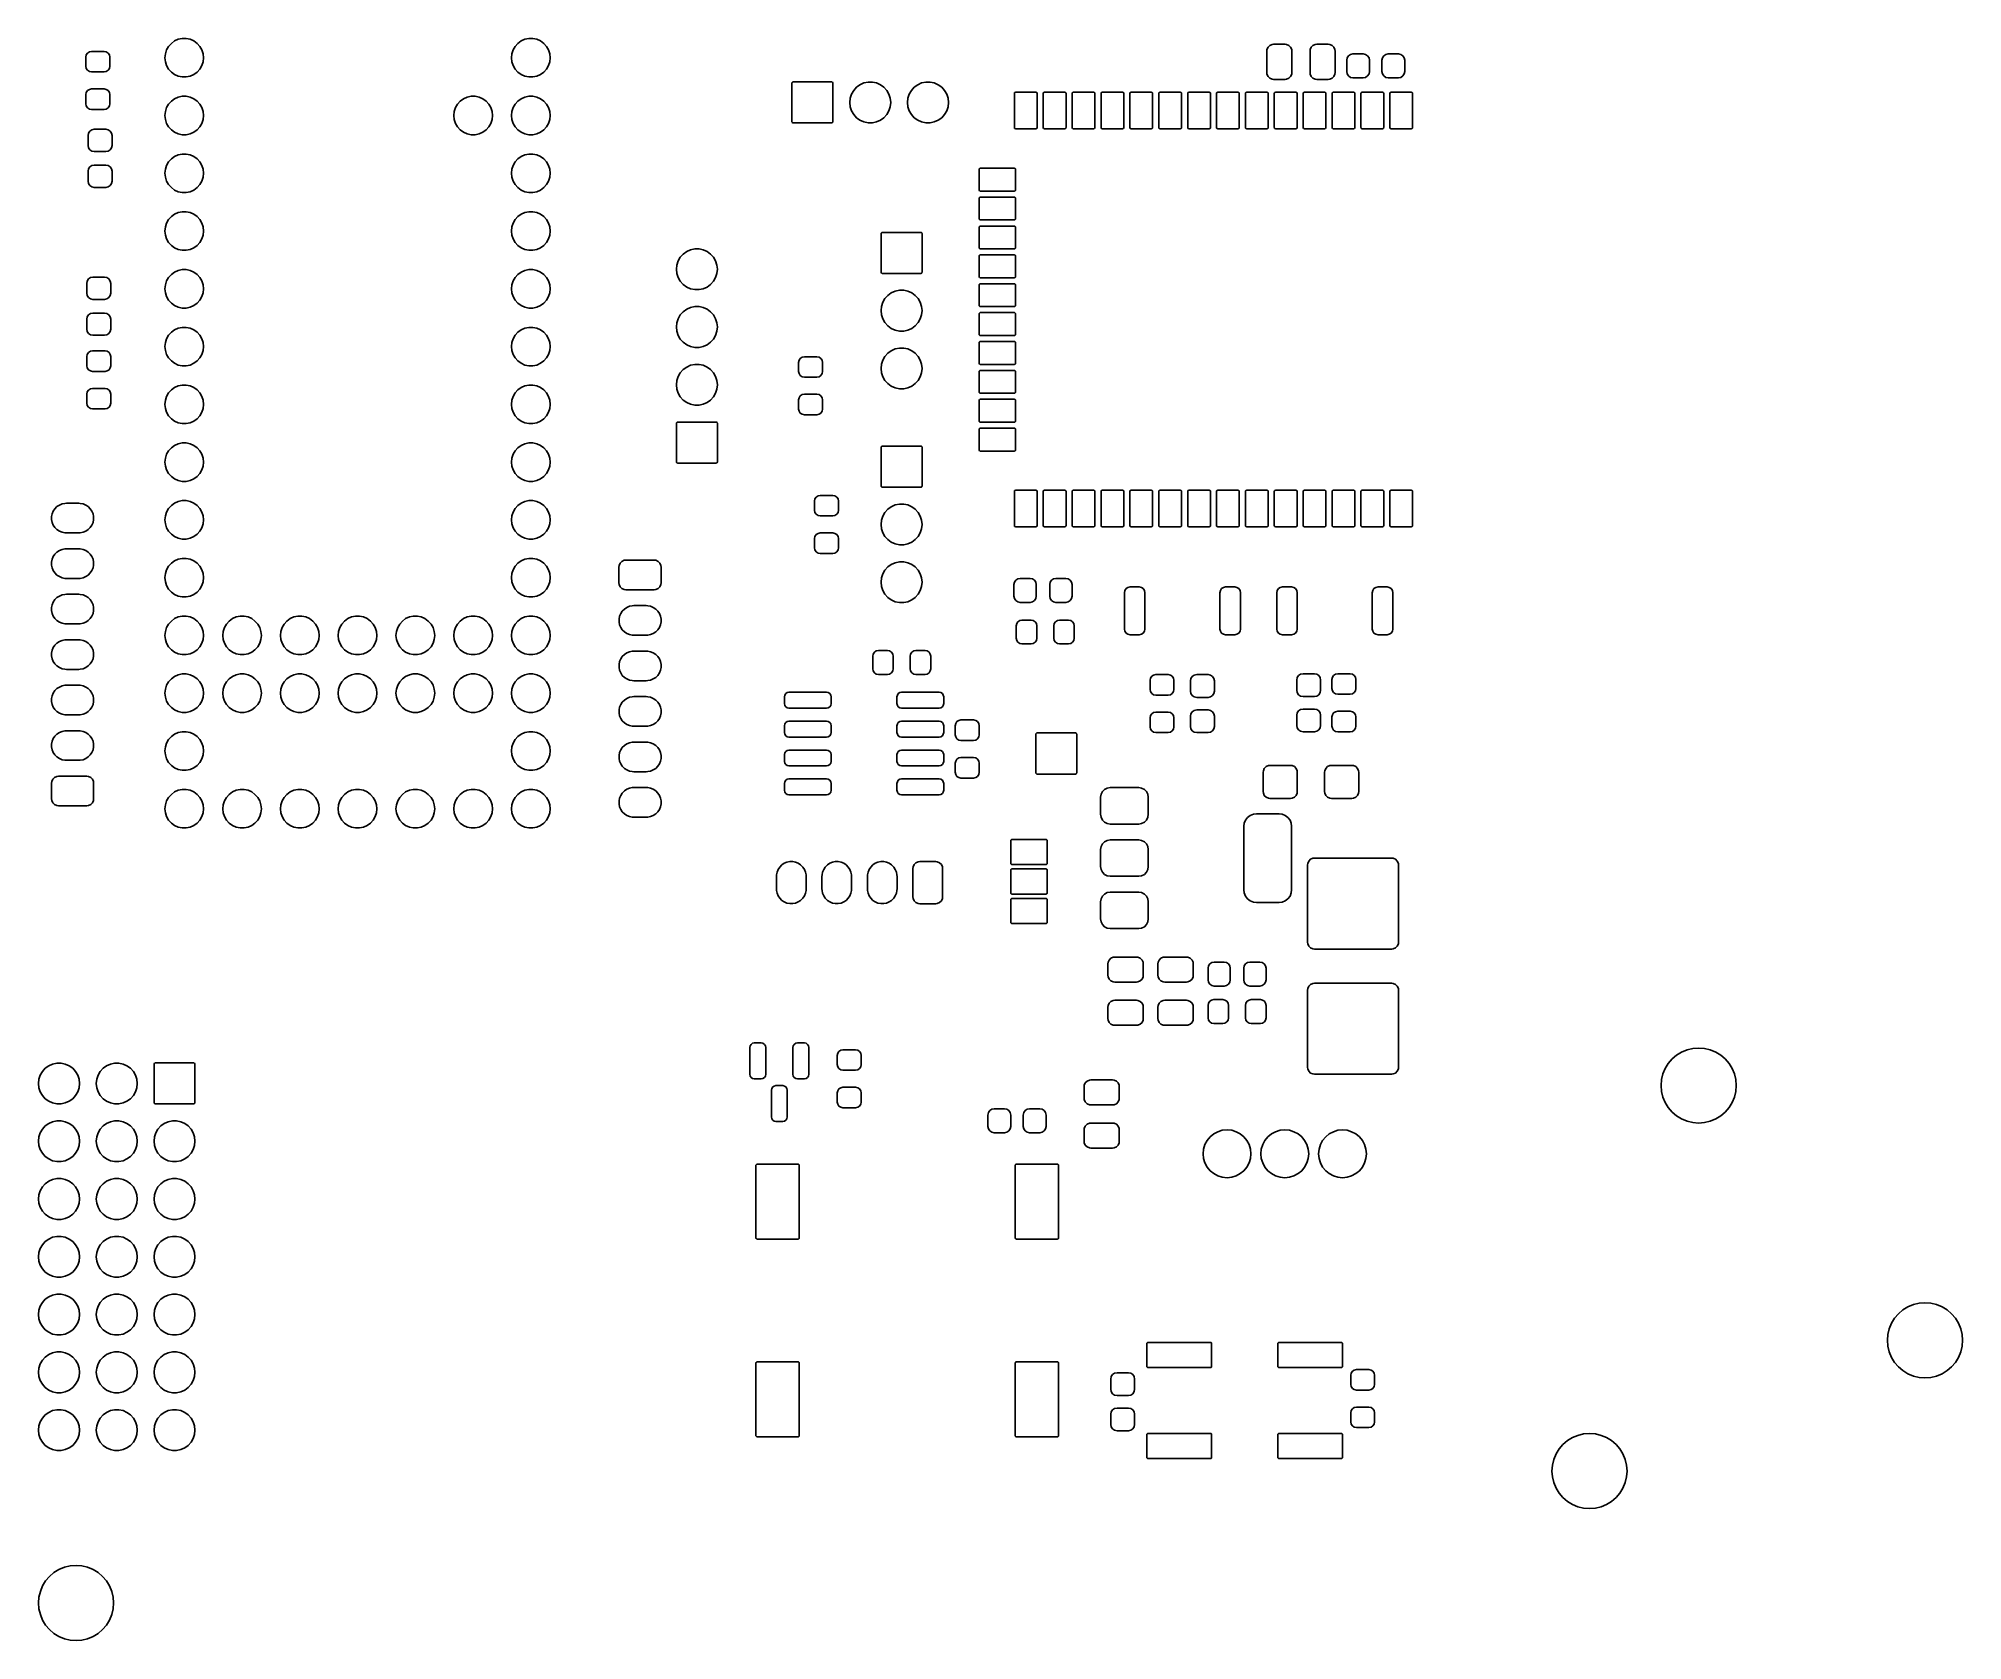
# Model space of a CAD drawing. Extents: x 0.85 to 4.19, y -3.6 to -0.83.
import ezdxf

# ---------------------------------------------------------------- set-up
doc = ezdxf.new("R2010")
doc.units = 0
doc.header["$MEASUREMENT"] = 0
doc.layers.add('BLACK', color=7, linetype='CONTINUOUS')

msp = doc.modelspace()

# ---------------------------------------------------------------- linework, layer by layer
at = {"layer": 'BLACK', "linetype": 'CONTINUOUS'}
for p, q in [((1.0899, -0.8355), (1.0963, -0.8326)), ((1.0963, -0.8326), (1.1032, -0.8312)), ((1.1032, -0.8312), (1.1102, -0.8312)), ((1.1102, -0.8312), (1.117, -0.8326)), ((1.117, -0.8326), (1.1234, -0.8355)), ((1.6899, -0.8355), (1.6963, -0.8326)), ((1.6963, -0.8326), (1.7032, -0.8312)), ((1.7032, -0.8312), (1.7102, -0.8312)), ((1.7102, -0.8312), (1.717, -0.8326)), ((1.717, -0.8326), (1.7234, -0.8355)), ((0.9364, -0.8635), (0.9371, -0.8597)), ((0.9364, -0.8792), (0.9364, -0.8635)), ((0.9371, -0.8597), (0.9393, -0.8565)), ((0.9393, -0.8565), (0.9425, -0.8543)), ((0.9425, -0.8543), (0.9463, -0.8536)), ((0.9463, -0.8536), (0.9679, -0.8536)), ((0.9679, -0.8536), (0.9717, -0.8543)), ((0.9717, -0.8543), (0.9749, -0.8565)), ((0.9749, -0.8565), (0.977, -0.8597)), ((0.977, -0.8597), (0.9778, -0.8635)), ((0.9778, -0.8635), (0.9778, -0.8792)), ((1.0732, -0.8645), (1.0739, -0.8575)), ((1.0739, -0.8715), (1.0732, -0.8645)), ((1.0739, -0.8575), (1.0761, -0.8509)), ((1.0761, -0.8509), (1.0796, -0.8448)), ((1.0796, -0.8448), (1.0843, -0.8396)), ((1.0843, -0.8396), (1.0899, -0.8355)), ((1.1234, -0.8355), (1.1291, -0.8396)), ((1.1291, -0.8396), (1.1338, -0.8448)), ((1.1338, -0.8448), (1.1373, -0.8509)), ((1.1373, -0.8509), (1.1395, -0.8575)), ((1.1395, -0.8575), (1.1402, -0.8645)), ((1.1402, -0.8645), (1.1395, -0.8715)), ((1.6732, -0.8645), (1.6739, -0.8575)), ((1.6739, -0.8715), (1.6732, -0.8645)), ((1.6739, -0.8575), (1.6761, -0.8509)), ((1.6761, -0.8509), (1.6796, -0.8448)), ((1.6796, -0.8448), (1.6843, -0.8396)), ((1.6843, -0.8396), (1.6899, -0.8355)), ((1.7234, -0.8355), (1.7291, -0.8396)), ((1.7291, -0.8396), (1.7338, -0.8448)), ((1.7338, -0.8448), (1.7373, -0.8509)), ((1.7373, -0.8509), (1.7395, -0.8575)), ((1.7395, -0.8575), (1.7402, -0.8645)), ((1.7402, -0.8645), (1.7395, -0.8715)), ((2.9807, -0.8529), (2.981, -0.8502)), ((2.9807, -0.8903), (2.9807, -0.8529)), ((2.981, -0.8502), (2.9828, -0.8462)), ((2.9828, -0.8462), (2.9858, -0.8431)), ((2.9858, -0.8431), (2.9898, -0.8414)), ((2.9898, -0.8414), (2.9925, -0.841)), ((2.9925, -0.841), (3.0122, -0.841)), ((3.0122, -0.841), (3.0149, -0.8414)), ((3.0149, -0.8414), (3.0189, -0.8431)), ((3.0189, -0.8431), (3.022, -0.8462)), ((3.022, -0.8462), (3.0238, -0.8502)), ((3.0238, -0.8502), (3.0241, -0.8529)), ((3.0241, -0.8529), (3.0241, -0.8903)), ((3.0555, -0.8529), (3.0558, -0.8502)), ((3.0555, -0.8903), (3.0555, -0.8529)), ((3.0558, -0.8502), (3.0576, -0.8462)), ((3.0576, -0.8462), (3.0606, -0.8431)), ((3.0606, -0.8431), (3.0646, -0.8414)), ((3.0646, -0.8414), (3.0673, -0.841)), ((3.0673, -0.841), (3.087, -0.841)), ((3.087, -0.841), (3.0897, -0.8414)), ((3.0897, -0.8414), (3.0937, -0.8431)), ((3.0937, -0.8431), (3.0968, -0.8462)), ((3.0968, -0.8462), (3.0986, -0.8502)), ((3.0986, -0.8502), (3.0989, -0.8529)), ((3.0989, -0.8529), (3.0989, -0.8903)), ((3.1191, -0.8687), (3.1199, -0.8646)), ((3.1199, -0.8646), (3.1222, -0.8611)), ((3.1222, -0.8611), (3.1258, -0.8587)), ((3.1258, -0.8587), (3.1299, -0.8579)), ((3.1299, -0.8579), (3.1476, -0.8579)), ((3.1476, -0.8579), (3.1518, -0.8587)), ((3.1518, -0.8587), (3.1553, -0.8611)), ((3.1553, -0.8611), (3.1577, -0.8646)), ((3.1577, -0.8646), (3.1585, -0.8687)), ((3.1801, -0.8687), (3.1809, -0.8646)), ((3.1809, -0.8646), (3.1833, -0.8611)), ((3.1833, -0.8611), (3.1868, -0.8587)), ((3.1868, -0.8587), (3.1909, -0.8579)), ((3.1909, -0.8579), (3.2087, -0.8579)), ((3.2087, -0.8579), (3.2128, -0.8587)), ((3.2128, -0.8587), (3.2163, -0.8611)), ((3.2163, -0.8611), (3.2187, -0.8646)), ((3.2187, -0.8646), (3.2195, -0.8687)), ((0.9371, -0.883), (0.9364, -0.8792)), ((0.9393, -0.8862), (0.9371, -0.883)), ((0.9425, -0.8883), (0.9393, -0.8862)), ((0.9463, -0.8891), (0.9425, -0.8883)), ((0.9679, -0.8891), (0.9463, -0.8891)), ((0.9717, -0.8883), (0.9679, -0.8891)), ((0.9749, -0.8862), (0.9717, -0.8883)), ((0.977, -0.883), (0.9749, -0.8862)), ((0.9778, -0.8792), (0.977, -0.883)), ((1.0761, -0.8781), (1.0739, -0.8715)), ((1.0796, -0.8842), (1.0761, -0.8781)), ((1.0843, -0.8894), (1.0796, -0.8842)), ((1.0899, -0.8935), (1.0843, -0.8894)), ((1.0963, -0.8964), (1.0899, -0.8935)), ((1.1032, -0.8978), (1.0963, -0.8964)), ((1.1102, -0.8978), (1.1032, -0.8978)), ((1.117, -0.8964), (1.1102, -0.8978)), ((1.1234, -0.8935), (1.117, -0.8964)), ((1.1291, -0.8894), (1.1234, -0.8935)), ((1.1338, -0.8842), (1.1291, -0.8894)), ((1.1373, -0.8781), (1.1338, -0.8842)), ((1.1395, -0.8715), (1.1373, -0.8781)), ((1.6761, -0.8781), (1.6739, -0.8715)), ((1.6796, -0.8842), (1.6761, -0.8781)), ((1.6843, -0.8894), (1.6796, -0.8842)), ((1.6899, -0.8935), (1.6843, -0.8894)), ((1.6963, -0.8964), (1.6899, -0.8935)), ((1.7032, -0.8978), (1.6963, -0.8964)), ((1.7102, -0.8978), (1.7032, -0.8978)), ((1.717, -0.8964), (1.7102, -0.8978)), ((1.7234, -0.8935), (1.717, -0.8964)), ((1.7291, -0.8894), (1.7234, -0.8935)), ((1.7338, -0.8842), (1.7291, -0.8894)), ((1.7373, -0.8781), (1.7338, -0.8842)), ((1.7395, -0.8715), (1.7373, -0.8781)), ((2.981, -0.893), (2.9807, -0.8903)), ((2.9828, -0.897), (2.981, -0.893)), ((2.9858, -0.9001), (2.9828, -0.897)), ((3.022, -0.897), (3.0189, -0.9001)), ((3.0238, -0.893), (3.022, -0.897)), ((3.0241, -0.8903), (3.0238, -0.893)), ((3.0558, -0.893), (3.0555, -0.8903)), ((3.0576, -0.897), (3.0558, -0.893)), ((3.0606, -0.9001), (3.0576, -0.897)), ((3.0968, -0.897), (3.0937, -0.9001)), ((3.0986, -0.893), (3.0968, -0.897)), ((3.0989, -0.8903), (3.0986, -0.893)), ((3.1191, -0.8884), (3.1191, -0.8687)), ((3.1199, -0.8926), (3.1191, -0.8884)), ((3.1222, -0.8961), (3.1199, -0.8926)), ((3.1258, -0.8985), (3.1222, -0.8961)), ((3.1299, -0.8993), (3.1258, -0.8985)), ((3.1476, -0.8993), (3.1299, -0.8993)), ((3.1518, -0.8985), (3.1476, -0.8993)), ((3.1553, -0.8961), (3.1518, -0.8985)), ((3.1577, -0.8926), (3.1553, -0.8961)), ((3.1585, -0.8884), (3.1577, -0.8926)), ((3.1585, -0.8687), (3.1585, -0.8884)), ((3.1801, -0.8884), (3.1801, -0.8687)), ((3.1809, -0.8926), (3.1801, -0.8884)), ((3.1833, -0.8961), (3.1809, -0.8926)), ((3.1868, -0.8985), (3.1833, -0.8961)), ((3.1909, -0.8993), (3.1868, -0.8985)), ((3.2087, -0.8993), (3.1909, -0.8993)), ((3.2128, -0.8985), (3.2087, -0.8993)), ((3.2163, -0.8961), (3.2128, -0.8985)), ((3.2187, -0.8926), (3.2163, -0.8961)), ((3.2195, -0.8884), (3.2187, -0.8926)), ((3.2195, -0.8687), (3.2195, -0.8884)), ((0.9364, -0.9284), (0.9371, -0.9246)), ((0.9364, -0.9442), (0.9364, -0.9284)), ((0.9371, -0.9246), (0.9393, -0.9214)), ((0.9393, -0.9214), (0.9425, -0.9193)), ((0.9425, -0.9193), (0.9463, -0.9185)), ((0.9463, -0.9185), (0.9679, -0.9185)), ((0.9679, -0.9185), (0.9717, -0.9193)), ((0.9717, -0.9193), (0.9749, -0.9214)), ((0.9749, -0.9214), (0.977, -0.9246)), ((0.977, -0.9246), (0.9778, -0.9284)), ((0.9778, -0.9284), (0.9778, -0.9442)), ((1.0963, -0.9326), (1.1032, -0.9312)), ((1.1032, -0.9312), (1.1102, -0.9312)), ((1.1102, -0.9312), (1.117, -0.9326)), ((1.5963, -0.9326), (1.6032, -0.9312)), ((1.6032, -0.9312), (1.6102, -0.9312)), ((1.6102, -0.9312), (1.617, -0.9326)), ((1.6963, -0.9326), (1.7032, -0.9312)), ((1.7032, -0.9312), (1.7102, -0.9312)), ((1.7102, -0.9312), (1.717, -0.9326)), ((2.1587, -0.9084), (2.1588, -0.9077)), ((2.1587, -0.9754), (2.1587, -0.9084)), ((2.1588, -0.9077), (2.1593, -0.907)), ((2.1593, -0.907), (2.1599, -0.9066)), ((2.1599, -0.9066), (2.1607, -0.9064)), ((2.1607, -0.9064), (2.2276, -0.9064)), ((2.2276, -0.9064), (2.2284, -0.9066)), ((2.2284, -0.9066), (2.229, -0.907)), ((2.229, -0.907), (2.2295, -0.9077)), ((2.2295, -0.9077), (2.2296, -0.9084)), ((2.2296, -0.9084), (2.2296, -0.9754)), ((2.2595, -0.9345), (2.2618, -0.9275)), ((2.2618, -0.9275), (2.2655, -0.921)), ((2.2655, -0.921), (2.2704, -0.9155)), ((2.2704, -0.9155), (2.2764, -0.9112)), ((2.2764, -0.9112), (2.2832, -0.9082)), ((2.2832, -0.9082), (2.2904, -0.9066)), ((2.2904, -0.9066), (2.2979, -0.9066)), ((2.2979, -0.9066), (2.3051, -0.9082)), ((2.3051, -0.9082), (2.3119, -0.9112)), ((2.3119, -0.9112), (2.3179, -0.9155)), ((2.3179, -0.9155), (2.3229, -0.921)), ((2.3229, -0.921), (2.3266, -0.9275)), ((2.3266, -0.9275), (2.3289, -0.9345)), ((2.3595, -0.9345), (2.3618, -0.9275)), ((2.3618, -0.9275), (2.3655, -0.921)), ((2.3655, -0.921), (2.3704, -0.9155)), ((2.3704, -0.9155), (2.3764, -0.9112)), ((2.3764, -0.9112), (2.3832, -0.9082)), ((2.3832, -0.9082), (2.3904, -0.9066)), ((2.3904, -0.9066), (2.3979, -0.9066)), ((2.3979, -0.9066), (2.4051, -0.9082)), ((2.4051, -0.9082), (2.4119, -0.9112)), ((2.4119, -0.9112), (2.4179, -0.9155)), ((2.4179, -0.9155), (2.4229, -0.921)), ((2.4229, -0.921), (2.4266, -0.9275)), ((2.4266, -0.9275), (2.4289, -0.9345)), ((2.5437, -0.9263), (2.5438, -0.9255)), ((2.5437, -0.9854), (2.5437, -0.9263)), ((2.5438, -0.9255), (2.5442, -0.9249)), ((2.5442, -0.9249), (2.5449, -0.9245)), ((2.5449, -0.9245), (2.5457, -0.9243)), ((2.5457, -0.9243), (2.5811, -0.9243)), ((2.5811, -0.9243), (2.5819, -0.9245)), ((2.5819, -0.9245), (2.5825, -0.9249)), ((2.5825, -0.9249), (2.583, -0.9255)), ((2.583, -0.9255), (2.5831, -0.9263)), ((2.5831, -0.9263), (2.5831, -0.9854)), ((2.5937, -0.9263), (2.5938, -0.9255)), ((2.5937, -0.9854), (2.5937, -0.9263)), ((2.5938, -0.9255), (2.5942, -0.9249)), ((2.5942, -0.9249), (2.5949, -0.9245)), ((2.5949, -0.9245), (2.5957, -0.9243)), ((2.5957, -0.9243), (2.6311, -0.9243)), ((2.6311, -0.9243), (2.6319, -0.9245)), ((2.6319, -0.9245), (2.6325, -0.9249)), ((2.6325, -0.9249), (2.633, -0.9255)), ((2.633, -0.9255), (2.6331, -0.9263)), ((2.6331, -0.9263), (2.6331, -0.9854)), ((2.6437, -0.9263), (2.6438, -0.9255)), ((2.6437, -0.9854), (2.6437, -0.9263)), ((2.6438, -0.9255), (2.6442, -0.9249)), ((2.6442, -0.9249), (2.6449, -0.9245)), ((2.6449, -0.9245), (2.6457, -0.9243)), ((2.6457, -0.9243), (2.6811, -0.9243)), ((2.6811, -0.9243), (2.6819, -0.9245)), ((2.6819, -0.9245), (2.6825, -0.9249)), ((2.6825, -0.9249), (2.683, -0.9255)), ((2.683, -0.9255), (2.6831, -0.9263)), ((2.6831, -0.9263), (2.6831, -0.9854)), ((2.6937, -0.9263), (2.6938, -0.9255)), ((2.6937, -0.9854), (2.6937, -0.9263)), ((2.6938, -0.9255), (2.6942, -0.9249)), ((2.6942, -0.9249), (2.6949, -0.9245)), ((2.6949, -0.9245), (2.6957, -0.9243)), ((2.6957, -0.9243), (2.7311, -0.9243)), ((2.7311, -0.9243), (2.7319, -0.9245)), ((2.7319, -0.9245), (2.7325, -0.9249)), ((2.7325, -0.9249), (2.733, -0.9255)), ((2.733, -0.9255), (2.7331, -0.9263)), ((2.7331, -0.9263), (2.7331, -0.9854)), ((2.7437, -0.9263), (2.7438, -0.9255)), ((2.7437, -0.9854), (2.7437, -0.9263)), ((2.7438, -0.9255), (2.7442, -0.9249)), ((2.7442, -0.9249), (2.7449, -0.9245)), ((2.7449, -0.9245), (2.7457, -0.9243)), ((2.7457, -0.9243), (2.7811, -0.9243)), ((2.7811, -0.9243), (2.7819, -0.9245)), ((2.7819, -0.9245), (2.7825, -0.9249)), ((2.7825, -0.9249), (2.783, -0.9255)), ((2.783, -0.9255), (2.7831, -0.9263)), ((2.7831, -0.9263), (2.7831, -0.9854)), ((2.7937, -0.9263), (2.7938, -0.9255)), ((2.7937, -0.9854), (2.7937, -0.9263)), ((2.7938, -0.9255), (2.7942, -0.9249)), ((2.7942, -0.9249), (2.7949, -0.9245)), ((2.7949, -0.9245), (2.7957, -0.9243)), ((2.7957, -0.9243), (2.8311, -0.9243)), ((2.8311, -0.9243), (2.8319, -0.9245)), ((2.8319, -0.9245), (2.8325, -0.9249)), ((2.8325, -0.9249), (2.833, -0.9255)), ((2.833, -0.9255), (2.8331, -0.9263)), ((2.8331, -0.9263), (2.8331, -0.9854)), ((2.8437, -0.9263), (2.8438, -0.9255)), ((2.8437, -0.9854), (2.8437, -0.9263)), ((2.8438, -0.9255), (2.8442, -0.9249)), ((2.8442, -0.9249), (2.8449, -0.9245)), ((2.8449, -0.9245), (2.8457, -0.9243)), ((2.8457, -0.9243), (2.8811, -0.9243)), ((2.8811, -0.9243), (2.8819, -0.9245)), ((2.8819, -0.9245), (2.8825, -0.9249)), ((2.8825, -0.9249), (2.883, -0.9255)), ((2.883, -0.9255), (2.8831, -0.9263)), ((2.8831, -0.9263), (2.8831, -0.9854)), ((2.8937, -0.9263), (2.8938, -0.9255)), ((2.8937, -0.9854), (2.8937, -0.9263)), ((2.8938, -0.9255), (2.8942, -0.9249)), ((2.8942, -0.9249), (2.8949, -0.9245)), ((2.8949, -0.9245), (2.8957, -0.9243)), ((2.8957, -0.9243), (2.9311, -0.9243)), ((2.9311, -0.9243), (2.9319, -0.9245)), ((2.9319, -0.9245), (2.9325, -0.9249)), ((2.9325, -0.9249), (2.933, -0.9255)), ((2.933, -0.9255), (2.9331, -0.9263)), ((2.9331, -0.9263), (2.9331, -0.9854)), ((2.9437, -0.9263), (2.9438, -0.9255)), ((2.9437, -0.9854), (2.9437, -0.9263)), ((2.9438, -0.9255), (2.9442, -0.9249)), ((2.9442, -0.9249), (2.9449, -0.9245)), ((2.9449, -0.9245), (2.9457, -0.9243)), ((2.9457, -0.9243), (2.9811, -0.9243)), ((2.9811, -0.9243), (2.9819, -0.9245)), ((2.9819, -0.9245), (2.9825, -0.9249)), ((2.9825, -0.9249), (2.983, -0.9255)), ((2.983, -0.9255), (2.9831, -0.9263)), ((2.9831, -0.9263), (2.9831, -0.9854)), ((2.9898, -0.9018), (2.9858, -0.9001)), ((2.9925, -0.9021), (2.9898, -0.9018)), ((3.0122, -0.9021), (2.9925, -0.9021)), ((2.9937, -0.9263), (2.9938, -0.9255)), ((2.9937, -0.9854), (2.9937, -0.9263)), ((2.9938, -0.9255), (2.9942, -0.9249)), ((2.9942, -0.9249), (2.9949, -0.9245)), ((2.9949, -0.9245), (2.9957, -0.9243)), ((2.9957, -0.9243), (3.0311, -0.9243)), ((3.0149, -0.9018), (3.0122, -0.9021)), ((3.0189, -0.9001), (3.0149, -0.9018)), ((3.0311, -0.9243), (3.0319, -0.9245)), ((3.0319, -0.9245), (3.0325, -0.9249)), ((3.0325, -0.9249), (3.033, -0.9255)), ((3.033, -0.9255), (3.0331, -0.9263)), ((3.0331, -0.9263), (3.0331, -0.9854)), ((3.0437, -0.9263), (3.0438, -0.9255)), ((3.0437, -0.9854), (3.0437, -0.9263)), ((3.0438, -0.9255), (3.0442, -0.9249)), ((3.0442, -0.9249), (3.0449, -0.9245)), ((3.0449, -0.9245), (3.0457, -0.9243)), ((3.0457, -0.9243), (3.0811, -0.9243)), ((3.0646, -0.9018), (3.0606, -0.9001)), ((3.0673, -0.9021), (3.0646, -0.9018)), ((3.087, -0.9021), (3.0673, -0.9021)), ((3.0811, -0.9243), (3.0819, -0.9245)), ((3.0819, -0.9245), (3.0825, -0.9249)), ((3.0825, -0.9249), (3.083, -0.9255)), ((3.083, -0.9255), (3.0831, -0.9263)), ((3.0831, -0.9263), (3.0831, -0.9854)), ((3.0897, -0.9018), (3.087, -0.9021)), ((3.0937, -0.9001), (3.0897, -0.9018)), ((3.0937, -0.9263), (3.0938, -0.9255)), ((3.0937, -0.9854), (3.0937, -0.9263)), ((3.0938, -0.9255), (3.0942, -0.9249)), ((3.0942, -0.9249), (3.0949, -0.9245)), ((3.0949, -0.9245), (3.0957, -0.9243)), ((3.0957, -0.9243), (3.1311, -0.9243)), ((3.1311, -0.9243), (3.1319, -0.9245)), ((3.1319, -0.9245), (3.1325, -0.9249)), ((3.1325, -0.9249), (3.133, -0.9255)), ((3.133, -0.9255), (3.1331, -0.9263)), ((3.1331, -0.9263), (3.1331, -0.9854)), ((3.1437, -0.9263), (3.1438, -0.9255)), ((3.1437, -0.9854), (3.1437, -0.9263)), ((3.1438, -0.9255), (3.1442, -0.9249)), ((3.1442, -0.9249), (3.1449, -0.9245)), ((3.1449, -0.9245), (3.1457, -0.9243)), ((3.1457, -0.9243), (3.1811, -0.9243)), ((3.1811, -0.9243), (3.1819, -0.9245)), ((3.1819, -0.9245), (3.1825, -0.9249)), ((3.1825, -0.9249), (3.183, -0.9255)), ((3.183, -0.9255), (3.1831, -0.9263)), ((3.1831, -0.9263), (3.1831, -0.9854)), ((3.1937, -0.9263), (3.1938, -0.9255)), ((3.1937, -0.9854), (3.1937, -0.9263)), ((3.1938, -0.9255), (3.1942, -0.9249)), ((3.1942, -0.9249), (3.1949, -0.9245)), ((3.1949, -0.9245), (3.1957, -0.9243)), ((3.1957, -0.9243), (3.2311, -0.9243)), ((3.2311, -0.9243), (3.2319, -0.9245)), ((3.2319, -0.9245), (3.2325, -0.9249)), ((3.2325, -0.9249), (3.233, -0.9255)), ((3.233, -0.9255), (3.2331, -0.9263)), ((3.2331, -0.9263), (3.2331, -0.9854)), ((0.9371, -0.948), (0.9364, -0.9442)), ((0.9393, -0.9512), (0.9371, -0.948)), ((0.9425, -0.9533), (0.9393, -0.9512)), ((0.9463, -0.9541), (0.9425, -0.9533)), ((0.9679, -0.9541), (0.9463, -0.9541)), ((0.9717, -0.9533), (0.9679, -0.9541)), ((0.9749, -0.9512), (0.9717, -0.9533)), ((0.977, -0.948), (0.9749, -0.9512)), ((0.9778, -0.9442), (0.977, -0.948)), ((1.0732, -0.9645), (1.0739, -0.9575)), ((1.0739, -0.9715), (1.0732, -0.9645)), ((1.0739, -0.9575), (1.0761, -0.9509)), ((1.0761, -0.9509), (1.0796, -0.9448)), ((1.0796, -0.9448), (1.0843, -0.9396)), ((1.0843, -0.9396), (1.0899, -0.9355)), ((1.0899, -0.9355), (1.0963, -0.9326)), ((1.117, -0.9326), (1.1234, -0.9355)), ((1.1234, -0.9355), (1.1291, -0.9396)), ((1.1291, -0.9396), (1.1338, -0.9448)), ((1.1338, -0.9448), (1.1373, -0.9509)), ((1.1373, -0.9509), (1.1395, -0.9575)), ((1.1395, -0.9575), (1.1402, -0.9645)), ((1.1402, -0.9645), (1.1395, -0.9715)), ((1.5732, -0.9645), (1.5739, -0.9575)), ((1.5739, -0.9715), (1.5732, -0.9645)), ((1.5739, -0.9575), (1.5761, -0.9509)), ((1.5761, -0.9509), (1.5796, -0.9448)), ((1.5796, -0.9448), (1.5843, -0.9396)), ((1.5843, -0.9396), (1.5899, -0.9355)), ((1.5899, -0.9355), (1.5963, -0.9326)), ((1.617, -0.9326), (1.6234, -0.9355)), ((1.6234, -0.9355), (1.6291, -0.9396)), ((1.6291, -0.9396), (1.6338, -0.9448)), ((1.6338, -0.9448), (1.6373, -0.9509)), ((1.6373, -0.9509), (1.6395, -0.9575)), ((1.6395, -0.9575), (1.6402, -0.9645)), ((1.6402, -0.9645), (1.6395, -0.9715)), ((1.6732, -0.9645), (1.6739, -0.9575)), ((1.6739, -0.9715), (1.6732, -0.9645)), ((1.6739, -0.9575), (1.6761, -0.9509)), ((1.6761, -0.9509), (1.6796, -0.9448)), ((1.6796, -0.9448), (1.6843, -0.9396)), ((1.6843, -0.9396), (1.6899, -0.9355)), ((1.6899, -0.9355), (1.6963, -0.9326)), ((1.717, -0.9326), (1.7234, -0.9355)), ((1.7234, -0.9355), (1.7291, -0.9396)), ((1.7291, -0.9396), (1.7338, -0.9448)), ((1.7338, -0.9448), (1.7373, -0.9509)), ((1.7373, -0.9509), (1.7395, -0.9575)), ((1.7395, -0.9575), (1.7402, -0.9645)), ((1.7402, -0.9645), (1.7395, -0.9715)), ((2.2587, -0.9419), (2.2595, -0.9345)), ((2.2595, -0.9493), (2.2587, -0.9419)), ((2.2618, -0.9563), (2.2595, -0.9493)), ((2.2655, -0.9627), (2.2618, -0.9563)), ((2.2704, -0.9683), (2.2655, -0.9627)), ((2.3229, -0.9627), (2.3179, -0.9683)), ((2.3266, -0.9563), (2.3229, -0.9627)), ((2.3289, -0.9493), (2.3266, -0.9563)), ((2.3289, -0.9345), (2.3296, -0.9419)), ((2.3296, -0.9419), (2.3289, -0.9493)), ((2.3587, -0.9419), (2.3595, -0.9345)), ((2.3595, -0.9493), (2.3587, -0.9419)), ((2.3618, -0.9563), (2.3595, -0.9493)), ((2.3655, -0.9627), (2.3618, -0.9563)), ((2.3704, -0.9683), (2.3655, -0.9627)), ((2.4229, -0.9627), (2.4179, -0.9683)), ((2.4266, -0.9563), (2.4229, -0.9627)), ((2.4289, -0.9493), (2.4266, -0.9563)), ((2.4289, -0.9345), (2.4296, -0.9419)), ((2.4296, -0.9419), (2.4289, -0.9493)), ((0.9403, -0.9991), (0.9411, -0.995)), ((0.9403, -1.0163), (0.9403, -0.9991)), ((0.9411, -0.995), (0.9434, -0.9915)), ((0.9434, -0.9915), (0.9469, -0.9892)), ((0.9469, -0.9892), (0.9509, -0.9884)), ((0.9509, -0.9884), (0.9711, -0.9884)), ((0.9711, -0.9884), (0.9752, -0.9892)), ((0.9752, -0.9892), (0.9786, -0.9915)), ((0.9786, -0.9915), (0.9809, -0.995)), ((0.9809, -0.995), (0.9817, -0.9991)), ((0.9817, -0.9991), (0.9817, -1.0163)), ((1.0761, -0.9781), (1.0739, -0.9715)), ((1.0796, -0.9842), (1.0761, -0.9781)), ((1.0843, -0.9894), (1.0796, -0.9842)), ((1.0899, -0.9935), (1.0843, -0.9894)), ((1.0963, -0.9964), (1.0899, -0.9935)), ((1.1032, -0.9978), (1.0963, -0.9964)), ((1.1102, -0.9978), (1.1032, -0.9978)), ((1.117, -0.9964), (1.1102, -0.9978)), ((1.1234, -0.9935), (1.117, -0.9964)), ((1.1291, -0.9894), (1.1234, -0.9935)), ((1.1338, -0.9842), (1.1291, -0.9894)), ((1.1373, -0.9781), (1.1338, -0.9842)), ((1.1395, -0.9715), (1.1373, -0.9781)), ((1.5761, -0.9781), (1.5739, -0.9715)), ((1.5796, -0.9842), (1.5761, -0.9781)), ((1.5843, -0.9894), (1.5796, -0.9842)), ((1.5899, -0.9935), (1.5843, -0.9894)), ((1.5963, -0.9964), (1.5899, -0.9935)), ((1.6032, -0.9978), (1.5963, -0.9964)), ((1.6102, -0.9978), (1.6032, -0.9978)), ((1.617, -0.9964), (1.6102, -0.9978)), ((1.6234, -0.9935), (1.617, -0.9964)), ((1.6291, -0.9894), (1.6234, -0.9935)), ((1.6338, -0.9842), (1.6291, -0.9894)), ((1.6373, -0.9781), (1.6338, -0.9842)), ((1.6395, -0.9715), (1.6373, -0.9781)), ((1.6761, -0.9781), (1.6739, -0.9715)), ((1.6796, -0.9842), (1.6761, -0.9781)), ((1.6843, -0.9894), (1.6796, -0.9842)), ((1.6899, -0.9935), (1.6843, -0.9894)), ((1.6963, -0.9964), (1.6899, -0.9935)), ((1.7032, -0.9978), (1.6963, -0.9964)), ((1.7102, -0.9978), (1.7032, -0.9978)), ((1.717, -0.9964), (1.7102, -0.9978)), ((1.7234, -0.9935), (1.717, -0.9964)), ((1.7291, -0.9894), (1.7234, -0.9935)), ((1.7338, -0.9842), (1.7291, -0.9894)), ((1.7373, -0.9781), (1.7338, -0.9842)), ((1.7395, -0.9715), (1.7373, -0.9781)), ((2.1588, -0.9761), (2.1587, -0.9754)), ((2.1593, -0.9768), (2.1588, -0.9761)), ((2.1599, -0.9772), (2.1593, -0.9768)), ((2.1607, -0.9774), (2.1599, -0.9772)), ((2.2276, -0.9774), (2.1607, -0.9774)), ((2.2284, -0.9772), (2.2276, -0.9774)), ((2.229, -0.9768), (2.2284, -0.9772)), ((2.2295, -0.9761), (2.229, -0.9768)), ((2.2296, -0.9754), (2.2295, -0.9761)), ((2.2764, -0.9726), (2.2704, -0.9683)), ((2.2832, -0.9756), (2.2764, -0.9726)), ((2.2904, -0.9772), (2.2832, -0.9756)), ((2.2979, -0.9772), (2.2904, -0.9772)), ((2.3051, -0.9756), (2.2979, -0.9772)), ((2.3119, -0.9726), (2.3051, -0.9756)), ((2.3179, -0.9683), (2.3119, -0.9726)), ((2.3764, -0.9726), (2.3704, -0.9683)), ((2.3832, -0.9756), (2.3764, -0.9726)), ((2.3904, -0.9772), (2.3832, -0.9756)), ((2.3979, -0.9772), (2.3904, -0.9772)), ((2.4051, -0.9756), (2.3979, -0.9772)), ((2.4119, -0.9726), (2.4051, -0.9756)), ((2.4179, -0.9683), (2.4119, -0.9726)), ((2.5438, -0.9861), (2.5437, -0.9854)), ((2.5442, -0.9868), (2.5438, -0.9861)), ((2.5449, -0.9872), (2.5442, -0.9868)), ((2.5457, -0.9874), (2.5449, -0.9872)), ((2.5811, -0.9874), (2.5457, -0.9874)), ((2.5819, -0.9872), (2.5811, -0.9874)), ((2.5825, -0.9868), (2.5819, -0.9872)), ((2.583, -0.9861), (2.5825, -0.9868)), ((2.5831, -0.9854), (2.583, -0.9861)), ((2.5938, -0.9861), (2.5937, -0.9854)), ((2.5942, -0.9868), (2.5938, -0.9861)), ((2.5949, -0.9872), (2.5942, -0.9868)), ((2.5957, -0.9874), (2.5949, -0.9872)), ((2.6311, -0.9874), (2.5957, -0.9874)), ((2.6319, -0.9872), (2.6311, -0.9874)), ((2.6325, -0.9868), (2.6319, -0.9872)), ((2.633, -0.9861), (2.6325, -0.9868)), ((2.6331, -0.9854), (2.633, -0.9861)), ((2.6438, -0.9861), (2.6437, -0.9854)), ((2.6442, -0.9868), (2.6438, -0.9861)), ((2.6449, -0.9872), (2.6442, -0.9868)), ((2.6457, -0.9874), (2.6449, -0.9872)), ((2.6811, -0.9874), (2.6457, -0.9874)), ((2.6819, -0.9872), (2.6811, -0.9874)), ((2.6825, -0.9868), (2.6819, -0.9872)), ((2.683, -0.9861), (2.6825, -0.9868)), ((2.6831, -0.9854), (2.683, -0.9861)), ((2.6938, -0.9861), (2.6937, -0.9854)), ((2.6942, -0.9868), (2.6938, -0.9861)), ((2.6949, -0.9872), (2.6942, -0.9868)), ((2.6957, -0.9874), (2.6949, -0.9872)), ((2.7311, -0.9874), (2.6957, -0.9874)), ((2.7319, -0.9872), (2.7311, -0.9874)), ((2.7325, -0.9868), (2.7319, -0.9872)), ((2.733, -0.9861), (2.7325, -0.9868)), ((2.7331, -0.9854), (2.733, -0.9861)), ((2.7438, -0.9861), (2.7437, -0.9854)), ((2.7442, -0.9868), (2.7438, -0.9861)), ((2.7449, -0.9872), (2.7442, -0.9868)), ((2.7457, -0.9874), (2.7449, -0.9872)), ((2.7811, -0.9874), (2.7457, -0.9874)), ((2.7819, -0.9872), (2.7811, -0.9874)), ((2.7825, -0.9868), (2.7819, -0.9872)), ((2.783, -0.9861), (2.7825, -0.9868)), ((2.7831, -0.9854), (2.783, -0.9861)), ((2.7938, -0.9861), (2.7937, -0.9854)), ((2.7942, -0.9868), (2.7938, -0.9861)), ((2.7949, -0.9872), (2.7942, -0.9868)), ((2.7957, -0.9874), (2.7949, -0.9872)), ((2.8311, -0.9874), (2.7957, -0.9874)), ((2.8319, -0.9872), (2.8311, -0.9874)), ((2.8325, -0.9868), (2.8319, -0.9872)), ((2.833, -0.9861), (2.8325, -0.9868)), ((2.8331, -0.9854), (2.833, -0.9861)), ((2.8438, -0.9861), (2.8437, -0.9854)), ((2.8442, -0.9868), (2.8438, -0.9861)), ((2.8449, -0.9872), (2.8442, -0.9868)), ((2.8457, -0.9874), (2.8449, -0.9872)), ((2.8811, -0.9874), (2.8457, -0.9874)), ((2.8819, -0.9872), (2.8811, -0.9874)), ((2.8825, -0.9868), (2.8819, -0.9872)), ((2.883, -0.9861), (2.8825, -0.9868)), ((2.8831, -0.9854), (2.883, -0.9861)), ((2.8938, -0.9861), (2.8937, -0.9854)), ((2.8942, -0.9868), (2.8938, -0.9861)), ((2.8949, -0.9872), (2.8942, -0.9868)), ((2.8957, -0.9874), (2.8949, -0.9872)), ((2.9311, -0.9874), (2.8957, -0.9874)), ((2.9319, -0.9872), (2.9311, -0.9874)), ((2.9325, -0.9868), (2.9319, -0.9872)), ((2.933, -0.9861), (2.9325, -0.9868)), ((2.9331, -0.9854), (2.933, -0.9861)), ((2.9438, -0.9861), (2.9437, -0.9854)), ((2.9442, -0.9868), (2.9438, -0.9861)), ((2.9449, -0.9872), (2.9442, -0.9868)), ((2.9457, -0.9874), (2.9449, -0.9872)), ((2.9811, -0.9874), (2.9457, -0.9874)), ((2.9819, -0.9872), (2.9811, -0.9874)), ((2.9825, -0.9868), (2.9819, -0.9872)), ((2.983, -0.9861), (2.9825, -0.9868)), ((2.9831, -0.9854), (2.983, -0.9861)), ((2.9938, -0.9861), (2.9937, -0.9854)), ((2.9942, -0.9868), (2.9938, -0.9861)), ((2.9949, -0.9872), (2.9942, -0.9868)), ((2.9957, -0.9874), (2.9949, -0.9872)), ((3.0311, -0.9874), (2.9957, -0.9874)), ((3.0319, -0.9872), (3.0311, -0.9874)), ((3.0325, -0.9868), (3.0319, -0.9872)), ((3.033, -0.9861), (3.0325, -0.9868)), ((3.0331, -0.9854), (3.033, -0.9861)), ((3.0438, -0.9861), (3.0437, -0.9854)), ((3.0442, -0.9868), (3.0438, -0.9861)), ((3.0449, -0.9872), (3.0442, -0.9868)), ((3.0457, -0.9874), (3.0449, -0.9872)), ((3.0811, -0.9874), (3.0457, -0.9874)), ((3.0819, -0.9872), (3.0811, -0.9874)), ((3.0825, -0.9868), (3.0819, -0.9872)), ((3.083, -0.9861), (3.0825, -0.9868)), ((3.0831, -0.9854), (3.083, -0.9861)), ((3.0938, -0.9861), (3.0937, -0.9854)), ((3.0942, -0.9868), (3.0938, -0.9861)), ((3.0949, -0.9872), (3.0942, -0.9868)), ((3.0957, -0.9874), (3.0949, -0.9872)), ((3.1311, -0.9874), (3.0957, -0.9874)), ((3.1319, -0.9872), (3.1311, -0.9874)), ((3.1325, -0.9868), (3.1319, -0.9872)), ((3.133, -0.9861), (3.1325, -0.9868)), ((3.1331, -0.9854), (3.133, -0.9861)), ((3.1438, -0.9861), (3.1437, -0.9854)), ((3.1442, -0.9868), (3.1438, -0.9861)), ((3.1449, -0.9872), (3.1442, -0.9868)), ((3.1457, -0.9874), (3.1449, -0.9872)), ((3.1811, -0.9874), (3.1457, -0.9874)), ((3.1819, -0.9872), (3.1811, -0.9874)), ((3.1825, -0.9868), (3.1819, -0.9872)), ((3.183, -0.9861), (3.1825, -0.9868)), ((3.1831, -0.9854), (3.183, -0.9861)), ((3.1938, -0.9861), (3.1937, -0.9854)), ((3.1942, -0.9868), (3.1938, -0.9861)), ((3.1949, -0.9872), (3.1942, -0.9868)), ((3.1957, -0.9874), (3.1949, -0.9872)), ((3.2311, -0.9874), (3.1957, -0.9874)), ((3.2319, -0.9872), (3.2311, -0.9874)), ((3.2325, -0.9868), (3.2319, -0.9872)), ((3.233, -0.9861), (3.2325, -0.9868)), ((3.2331, -0.9854), (3.233, -0.9861)), ((0.9411, -1.0203), (0.9403, -1.0163)), ((0.9434, -1.0238), (0.9411, -1.0203)), ((0.9469, -1.0261), (0.9434, -1.0238)), ((0.9509, -1.0269), (0.9469, -1.0261)), ((0.9711, -1.0269), (0.9509, -1.0269)), ((0.9752, -1.0261), (0.9711, -1.0269)), ((0.9786, -1.0238), (0.9752, -1.0261)), ((0.9809, -1.0203), (0.9786, -1.0238)), ((0.9817, -1.0163), (0.9809, -1.0203)), ((1.0963, -1.0326), (1.1032, -1.0312)), ((1.1032, -1.0312), (1.1102, -1.0312)), ((1.1102, -1.0312), (1.117, -1.0326)), ((1.6963, -1.0326), (1.7032, -1.0312)), ((1.7032, -1.0312), (1.7102, -1.0312)), ((1.7102, -1.0312), (1.717, -1.0326)), ((0.9403, -1.0611), (0.9411, -1.057)), ((0.9403, -1.0783), (0.9403, -1.0611)), ((0.9411, -1.057), (0.9434, -1.0535)), ((0.9434, -1.0535), (0.9469, -1.0512)), ((0.9469, -1.0512), (0.9509, -1.0504)), ((0.9509, -1.0504), (0.9711, -1.0504)), ((0.9711, -1.0504), (0.9752, -1.0512)), ((0.9752, -1.0512), (0.9786, -1.0535)), ((0.9786, -1.0535), (0.9809, -1.057)), ((0.9809, -1.057), (0.9817, -1.0611)), ((0.9817, -1.0611), (0.9817, -1.0783)), ((1.0732, -1.0645), (1.0739, -1.0575)), ((1.0739, -1.0715), (1.0732, -1.0645)), ((1.0739, -1.0575), (1.0761, -1.0509)), ((1.0761, -1.0509), (1.0796, -1.0448)), ((1.0796, -1.0448), (1.0843, -1.0396)), ((1.0843, -1.0396), (1.0899, -1.0355)), ((1.0899, -1.0355), (1.0963, -1.0326)), ((1.117, -1.0326), (1.1234, -1.0355)), ((1.1234, -1.0355), (1.1291, -1.0396)), ((1.1291, -1.0396), (1.1338, -1.0448)), ((1.1338, -1.0448), (1.1373, -1.0509)), ((1.1373, -1.0509), (1.1395, -1.0575)), ((1.1395, -1.0575), (1.1402, -1.0645)), ((1.1402, -1.0645), (1.1395, -1.0715)), ((1.6732, -1.0645), (1.6739, -1.0575)), ((1.6739, -1.0715), (1.6732, -1.0645)), ((1.6739, -1.0575), (1.6761, -1.0509)), ((1.6761, -1.0509), (1.6796, -1.0448)), ((1.6796, -1.0448), (1.6843, -1.0396)), ((1.6843, -1.0396), (1.6899, -1.0355)), ((1.6899, -1.0355), (1.6963, -1.0326)), ((1.717, -1.0326), (1.7234, -1.0355)), ((1.7234, -1.0355), (1.7291, -1.0396)), ((1.7291, -1.0396), (1.7338, -1.0448)), ((1.7338, -1.0448), (1.7373, -1.0509)), ((1.7373, -1.0509), (1.7395, -1.0575)), ((1.7395, -1.0575), (1.7402, -1.0645)), ((1.7402, -1.0645), (1.7395, -1.0715)), ((2.4826, -1.0578), (2.4828, -1.057)), ((2.4826, -1.0932), (2.4826, -1.0578)), ((2.4828, -1.057), (2.4832, -1.0564)), ((2.4832, -1.0564), (2.4839, -1.056)), ((2.4839, -1.056), (2.4846, -1.0558)), ((2.4846, -1.0558), (2.5437, -1.0558)), ((2.5437, -1.0558), (2.5445, -1.056)), ((2.5445, -1.056), (2.5451, -1.0564)), ((2.5451, -1.0564), (2.5456, -1.057)), ((2.5456, -1.057), (2.5457, -1.0578)), ((2.5457, -1.0578), (2.5457, -1.0932)), ((0.9411, -1.0823), (0.9403, -1.0783)), ((0.9434, -1.0858), (0.9411, -1.0823)), ((0.9469, -1.0881), (0.9434, -1.0858)), ((0.9509, -1.0889), (0.9469, -1.0881)), ((0.9711, -1.0889), (0.9509, -1.0889)), ((0.9752, -1.0881), (0.9711, -1.0889)), ((0.9786, -1.0858), (0.9752, -1.0881)), ((0.9809, -1.0823), (0.9786, -1.0858)), ((0.9817, -1.0783), (0.9809, -1.0823)), ((1.0761, -1.0781), (1.0739, -1.0715)), ((1.0796, -1.0842), (1.0761, -1.0781)), ((1.0843, -1.0894), (1.0796, -1.0842)), ((1.0899, -1.0935), (1.0843, -1.0894)), ((1.0963, -1.0964), (1.0899, -1.0935)), ((1.1032, -1.0978), (1.0963, -1.0964)), ((1.1102, -1.0978), (1.1032, -1.0978)), ((1.117, -1.0964), (1.1102, -1.0978)), ((1.1234, -1.0935), (1.117, -1.0964)), ((1.1291, -1.0894), (1.1234, -1.0935)), ((1.1338, -1.0842), (1.1291, -1.0894)), ((1.1373, -1.0781), (1.1338, -1.0842)), ((1.1395, -1.0715), (1.1373, -1.0781)), ((1.6761, -1.0781), (1.6739, -1.0715)), ((1.6796, -1.0842), (1.6761, -1.0781)), ((1.6843, -1.0894), (1.6796, -1.0842)), ((1.6899, -1.0935), (1.6843, -1.0894)), ((1.6963, -1.0964), (1.6899, -1.0935)), ((1.7032, -1.0978), (1.6963, -1.0964)), ((1.7102, -1.0978), (1.7032, -1.0978)), ((1.717, -1.0964), (1.7102, -1.0978)), ((1.7234, -1.0935), (1.717, -1.0964)), ((1.7291, -1.0894), (1.7234, -1.0935)), ((1.7338, -1.0842), (1.7291, -1.0894)), ((1.7373, -1.0781), (1.7338, -1.0842)), ((1.7395, -1.0715), (1.7373, -1.0781)), ((2.4828, -1.094), (2.4826, -1.0932)), ((2.4832, -1.0947), (2.4828, -1.094)), ((2.4839, -1.0951), (2.4832, -1.0947)), ((2.4846, -1.0953), (2.4839, -1.0951)), ((2.5437, -1.0953), (2.4846, -1.0953)), ((2.5445, -1.0951), (2.5437, -1.0953)), ((2.5451, -1.0947), (2.5445, -1.0951)), ((2.5456, -1.094), (2.5451, -1.0947)), ((2.5457, -1.0932), (2.5456, -1.094)), ((1.0963, -1.1326), (1.1032, -1.1312)), ((1.1032, -1.1312), (1.1102, -1.1312)), ((1.1102, -1.1312), (1.117, -1.1326)), ((1.6963, -1.1326), (1.7032, -1.1312)), ((1.7032, -1.1312), (1.7102, -1.1312)), ((1.7102, -1.1312), (1.717, -1.1326)), ((2.4826, -1.1078), (2.4828, -1.107)), ((2.4826, -1.1432), (2.4826, -1.1078)), ((2.4828, -1.107), (2.4832, -1.1064)), ((2.4832, -1.1064), (2.4839, -1.106)), ((2.4839, -1.106), (2.4846, -1.1058)), ((2.4846, -1.1058), (2.5437, -1.1058)), ((2.5437, -1.1058), (2.5445, -1.106)), ((2.5445, -1.106), (2.5451, -1.1064)), ((2.5451, -1.1064), (2.5456, -1.107)), ((2.5456, -1.107), (2.5457, -1.1078)), ((2.5457, -1.1078), (2.5457, -1.1432)), ((1.0732, -1.1645), (1.0739, -1.1575)), ((1.0739, -1.1715), (1.0732, -1.1645)), ((1.0739, -1.1575), (1.0761, -1.1509)), ((1.0761, -1.1509), (1.0796, -1.1448)), ((1.0796, -1.1448), (1.0843, -1.1396)), ((1.0843, -1.1396), (1.0899, -1.1355)), ((1.0899, -1.1355), (1.0963, -1.1326)), ((1.117, -1.1326), (1.1234, -1.1355)), ((1.1234, -1.1355), (1.1291, -1.1396)), ((1.1291, -1.1396), (1.1338, -1.1448)), ((1.1338, -1.1448), (1.1373, -1.1509)), ((1.1373, -1.1509), (1.1395, -1.1575)), ((1.1395, -1.1575), (1.1402, -1.1645)), ((1.1402, -1.1645), (1.1395, -1.1715)), ((1.6732, -1.1645), (1.6739, -1.1575)), ((1.6739, -1.1715), (1.6732, -1.1645)), ((1.6739, -1.1575), (1.6761, -1.1509)), ((1.6761, -1.1509), (1.6796, -1.1448)), ((1.6796, -1.1448), (1.6843, -1.1396)), ((1.6843, -1.1396), (1.6899, -1.1355)), ((1.6899, -1.1355), (1.6963, -1.1326)), ((1.717, -1.1326), (1.7234, -1.1355)), ((1.7234, -1.1355), (1.7291, -1.1396)), ((1.7291, -1.1396), (1.7338, -1.1448)), ((1.7338, -1.1448), (1.7373, -1.1509)), ((1.7373, -1.1509), (1.7395, -1.1575)), ((1.7395, -1.1575), (1.7402, -1.1645)), ((1.7402, -1.1645), (1.7395, -1.1715)), ((2.4828, -1.144), (2.4826, -1.1432)), ((2.4826, -1.1578), (2.4828, -1.157)), ((2.4826, -1.1932), (2.4826, -1.1578)), ((2.4832, -1.1447), (2.4828, -1.144)), ((2.4828, -1.157), (2.4832, -1.1564)), ((2.4839, -1.1451), (2.4832, -1.1447)), ((2.4832, -1.1564), (2.4839, -1.156)), ((2.4846, -1.1453), (2.4839, -1.1451)), ((2.4839, -1.156), (2.4846, -1.1558)), ((2.5437, -1.1453), (2.4846, -1.1453)), ((2.4846, -1.1558), (2.5437, -1.1558)), ((2.5445, -1.1451), (2.5437, -1.1453)), ((2.5437, -1.1558), (2.5445, -1.156)), ((2.5451, -1.1447), (2.5445, -1.1451)), ((2.5445, -1.156), (2.5451, -1.1564)), ((2.5456, -1.144), (2.5451, -1.1447)), ((2.5451, -1.1564), (2.5456, -1.157)), ((2.5457, -1.1432), (2.5456, -1.144)), ((2.5456, -1.157), (2.5457, -1.1578)), ((2.5457, -1.1578), (2.5457, -1.1932)), ((1.0761, -1.1781), (1.0739, -1.1715)), ((1.0796, -1.1842), (1.0761, -1.1781)), ((1.0843, -1.1894), (1.0796, -1.1842)), ((1.0899, -1.1935), (1.0843, -1.1894)), ((1.0963, -1.1964), (1.0899, -1.1935)), ((1.1032, -1.1978), (1.0963, -1.1964)), ((1.1102, -1.1978), (1.1032, -1.1978)), ((1.117, -1.1964), (1.1102, -1.1978)), ((1.1234, -1.1935), (1.117, -1.1964)), ((1.1291, -1.1894), (1.1234, -1.1935)), ((1.1338, -1.1842), (1.1291, -1.1894)), ((1.1373, -1.1781), (1.1338, -1.1842)), ((1.1395, -1.1715), (1.1373, -1.1781)), ((1.6761, -1.1781), (1.6739, -1.1715)), ((1.6796, -1.1842), (1.6761, -1.1781)), ((1.6843, -1.1894), (1.6796, -1.1842)), ((1.6899, -1.1935), (1.6843, -1.1894)), ((1.6963, -1.1964), (1.6899, -1.1935)), ((1.7032, -1.1978), (1.6963, -1.1964)), ((1.7102, -1.1978), (1.7032, -1.1978)), ((1.717, -1.1964), (1.7102, -1.1978)), ((1.7234, -1.1935), (1.717, -1.1964)), ((1.7291, -1.1894), (1.7234, -1.1935)), ((1.7338, -1.1842), (1.7291, -1.1894)), ((1.7373, -1.1781), (1.7338, -1.1842)), ((1.7395, -1.1715), (1.7373, -1.1781)), ((1.9764, -1.1999), (1.9831, -1.1969)), ((1.9831, -1.1969), (1.9904, -1.1954)), ((1.9904, -1.1954), (1.9978, -1.1954)), ((1.9978, -1.1954), (2.0051, -1.1969)), ((2.0051, -1.1969), (2.0118, -1.1999)), ((2.313, -1.1688), (2.3131, -1.1681)), ((2.313, -1.2358), (2.313, -1.1688)), ((2.3131, -1.1681), (2.3135, -1.1674)), ((2.3135, -1.1674), (2.3142, -1.167)), ((2.3142, -1.167), (2.315, -1.1668)), ((2.315, -1.1668), (2.3819, -1.1668)), ((2.3819, -1.1668), (2.3827, -1.167)), ((2.3827, -1.167), (2.3833, -1.1674)), ((2.3833, -1.1674), (2.3837, -1.1681)), ((2.3837, -1.1681), (2.3839, -1.1688)), ((2.3839, -1.1688), (2.3839, -1.2358)), ((2.4828, -1.194), (2.4826, -1.1932)), ((2.4832, -1.1947), (2.4828, -1.194)), ((2.4839, -1.1951), (2.4832, -1.1947)), ((2.4846, -1.1953), (2.4839, -1.1951)), ((2.5437, -1.1953), (2.4846, -1.1953)), ((2.5445, -1.1951), (2.5437, -1.1953)), ((2.5451, -1.1947), (2.5445, -1.1951)), ((2.5456, -1.194), (2.5451, -1.1947)), ((2.5457, -1.1932), (2.5456, -1.194)), ((1.0963, -1.2326), (1.1032, -1.2312)), ((1.1032, -1.2312), (1.1102, -1.2312)), ((1.1102, -1.2312), (1.117, -1.2326)), ((1.6963, -1.2326), (1.7032, -1.2312)), ((1.7032, -1.2312), (1.7102, -1.2312)), ((1.7102, -1.2312), (1.717, -1.2326)), ((1.9586, -1.2306), (1.9594, -1.2233)), ((1.9594, -1.238), (1.9586, -1.2306)), ((1.9594, -1.2233), (1.9617, -1.2162)), ((1.9617, -1.2162), (1.9654, -1.2098)), ((1.9654, -1.2098), (1.9704, -1.2043)), ((1.9704, -1.2043), (1.9764, -1.1999)), ((2.0118, -1.1999), (2.0178, -1.2043)), ((2.0178, -1.2043), (2.0228, -1.2098)), ((2.0228, -1.2098), (2.0265, -1.2162)), ((2.0265, -1.2162), (2.0288, -1.2233)), ((2.0288, -1.2233), (2.0296, -1.2306)), ((2.0296, -1.2306), (2.0288, -1.238)), ((2.4826, -1.2078), (2.4828, -1.207)), ((2.4826, -1.2432), (2.4826, -1.2078)), ((2.4828, -1.207), (2.4832, -1.2064)), ((2.4832, -1.2064), (2.4839, -1.206)), ((2.4839, -1.206), (2.4846, -1.2058)), ((2.4846, -1.2058), (2.5437, -1.2058)), ((2.5437, -1.2058), (2.5445, -1.206)), ((2.5445, -1.206), (2.5451, -1.2064)), ((2.5451, -1.2064), (2.5456, -1.207)), ((2.5456, -1.207), (2.5457, -1.2078)), ((2.5457, -1.2078), (2.5457, -1.2432)), ((0.938, -1.2551), (0.9388, -1.251)), ((0.938, -1.2723), (0.938, -1.2551)), ((0.9388, -1.251), (0.9411, -1.2475)), ((0.9411, -1.2475), (0.9445, -1.2452)), ((0.9445, -1.2452), (0.9486, -1.2444)), ((0.9486, -1.2444), (0.9688, -1.2444)), ((0.9688, -1.2444), (0.9728, -1.2452)), ((0.9728, -1.2452), (0.9763, -1.2475)), ((0.9763, -1.2475), (0.9786, -1.251)), ((0.9786, -1.251), (0.9794, -1.2551)), ((0.9794, -1.2551), (0.9794, -1.2723)), ((1.0732, -1.2645), (1.0739, -1.2575)), ((1.0739, -1.2715), (1.0732, -1.2645)), ((1.0739, -1.2575), (1.0761, -1.2509)), ((1.0761, -1.2509), (1.0796, -1.2448)), ((1.0796, -1.2448), (1.0843, -1.2396)), ((1.0843, -1.2396), (1.0899, -1.2355)), ((1.0899, -1.2355), (1.0963, -1.2326)), ((1.117, -1.2326), (1.1234, -1.2355)), ((1.1234, -1.2355), (1.1291, -1.2396)), ((1.1291, -1.2396), (1.1338, -1.2448)), ((1.1338, -1.2448), (1.1373, -1.2509)), ((1.1373, -1.2509), (1.1395, -1.2575)), ((1.1395, -1.2575), (1.1402, -1.2645)), ((1.1402, -1.2645), (1.1395, -1.2715)), ((1.6732, -1.2645), (1.6739, -1.2575)), ((1.6739, -1.2715), (1.6732, -1.2645)), ((1.6739, -1.2575), (1.6761, -1.2509)), ((1.6761, -1.2509), (1.6796, -1.2448)), ((1.6796, -1.2448), (1.6843, -1.2396)), ((1.6843, -1.2396), (1.6899, -1.2355)), ((1.6899, -1.2355), (1.6963, -1.2326)), ((1.717, -1.2326), (1.7234, -1.2355)), ((1.7234, -1.2355), (1.7291, -1.2396)), ((1.7291, -1.2396), (1.7338, -1.2448)), ((1.7338, -1.2448), (1.7373, -1.2509)), ((1.7373, -1.2509), (1.7395, -1.2575)), ((1.7395, -1.2575), (1.7402, -1.2645)), ((1.7402, -1.2645), (1.7395, -1.2715)), ((1.9617, -1.2451), (1.9594, -1.238)), ((1.9654, -1.2515), (1.9617, -1.2451)), ((1.9704, -1.257), (1.9654, -1.2515)), ((1.9764, -1.2614), (1.9704, -1.257)), ((1.9831, -1.2644), (1.9764, -1.2614)), ((1.9904, -1.2659), (1.9831, -1.2644)), ((2.0051, -1.2644), (1.9978, -1.2659)), ((2.0118, -1.2614), (2.0051, -1.2644)), ((2.0178, -1.257), (2.0118, -1.2614)), ((2.0228, -1.2515), (2.0178, -1.257)), ((2.0265, -1.2451), (2.0228, -1.2515)), ((2.0288, -1.238), (2.0265, -1.2451)), ((2.3131, -1.2365), (2.313, -1.2358)), ((2.3135, -1.2372), (2.3131, -1.2365)), ((2.3142, -1.2376), (2.3135, -1.2372)), ((2.315, -1.2378), (2.3142, -1.2376)), ((2.3819, -1.2378), (2.315, -1.2378)), ((2.3827, -1.2376), (2.3819, -1.2378)), ((2.3833, -1.2372), (2.3827, -1.2376)), ((2.3837, -1.2365), (2.3833, -1.2372)), ((2.3839, -1.2358), (2.3837, -1.2365)), ((2.4828, -1.244), (2.4826, -1.2432)), ((2.4826, -1.2578), (2.4828, -1.257)), ((2.4826, -1.2932), (2.4826, -1.2578)), ((2.4832, -1.2447), (2.4828, -1.244)), ((2.4828, -1.257), (2.4832, -1.2564)), ((2.4839, -1.2451), (2.4832, -1.2447)), ((2.4832, -1.2564), (2.4839, -1.256)), ((2.4846, -1.2453), (2.4839, -1.2451)), ((2.4839, -1.256), (2.4846, -1.2558)), ((2.5437, -1.2453), (2.4846, -1.2453)), ((2.4846, -1.2558), (2.5437, -1.2558)), ((2.5445, -1.2451), (2.5437, -1.2453)), ((2.5437, -1.2558), (2.5445, -1.256)), ((2.5451, -1.2447), (2.5445, -1.2451)), ((2.5445, -1.256), (2.5451, -1.2564)), ((2.5456, -1.244), (2.5451, -1.2447)), ((2.5451, -1.2564), (2.5456, -1.257)), ((2.5457, -1.2432), (2.5456, -1.244)), ((2.5456, -1.257), (2.5457, -1.2578)), ((2.5457, -1.2578), (2.5457, -1.2932)), ((0.9388, -1.2763), (0.938, -1.2723)), ((0.9411, -1.2798), (0.9388, -1.2763)), ((0.9445, -1.2821), (0.9411, -1.2798)), ((0.9486, -1.2829), (0.9445, -1.2821)), ((0.9688, -1.2829), (0.9486, -1.2829)), ((0.9728, -1.2821), (0.9688, -1.2829)), ((0.9763, -1.2798), (0.9728, -1.2821)), ((0.9786, -1.2763), (0.9763, -1.2798)), ((0.9794, -1.2723), (0.9786, -1.2763)), ((1.0761, -1.2781), (1.0739, -1.2715)), ((1.0796, -1.2842), (1.0761, -1.2781)), ((1.0843, -1.2894), (1.0796, -1.2842)), ((1.0899, -1.2935), (1.0843, -1.2894)), ((1.0963, -1.2964), (1.0899, -1.2935)), ((1.1032, -1.2978), (1.0963, -1.2964)), ((1.1102, -1.2978), (1.1032, -1.2978)), ((1.117, -1.2964), (1.1102, -1.2978)), ((1.1234, -1.2935), (1.117, -1.2964)), ((1.1291, -1.2894), (1.1234, -1.2935)), ((1.1338, -1.2842), (1.1291, -1.2894)), ((1.1373, -1.2781), (1.1338, -1.2842)), ((1.1395, -1.2715), (1.1373, -1.2781)), ((1.6761, -1.2781), (1.6739, -1.2715)), ((1.6796, -1.2842), (1.6761, -1.2781)), ((1.6843, -1.2894), (1.6796, -1.2842)), ((1.6899, -1.2935), (1.6843, -1.2894)), ((1.6963, -1.2964), (1.6899, -1.2935)), ((1.7032, -1.2978), (1.6963, -1.2964)), ((1.7102, -1.2978), (1.7032, -1.2978)), ((1.717, -1.2964), (1.7102, -1.2978)), ((1.7234, -1.2935), (1.717, -1.2964)), ((1.7291, -1.2894), (1.7234, -1.2935)), ((1.7338, -1.2842), (1.7291, -1.2894)), ((1.7373, -1.2781), (1.7338, -1.2842)), ((1.7395, -1.2715), (1.7373, -1.2781)), ((1.9764, -1.2999), (1.9831, -1.2969)), ((1.9831, -1.2969), (1.9904, -1.2954)), ((1.9978, -1.2659), (1.9904, -1.2659)), ((1.9904, -1.2954), (1.9978, -1.2954)), ((1.9978, -1.2954), (2.0051, -1.2969)), ((2.0051, -1.2969), (2.0118, -1.2999)), ((2.313, -1.3023), (2.3137, -1.2949)), ((2.3137, -1.2949), (2.316, -1.2879)), ((2.316, -1.2879), (2.3197, -1.2814)), ((2.3197, -1.2814), (2.3247, -1.2759)), ((2.3247, -1.2759), (2.3307, -1.2716)), ((2.3307, -1.2716), (2.3375, -1.2686)), ((2.3375, -1.2686), (2.3447, -1.267)), ((2.3447, -1.267), (2.3521, -1.267)), ((2.3521, -1.267), (2.3594, -1.2686)), ((2.3594, -1.2686), (2.3662, -1.2716)), ((2.3662, -1.2716), (2.3722, -1.2759)), ((2.3722, -1.2759), (2.3771, -1.2814)), ((2.3771, -1.2814), (2.3808, -1.2879)), ((2.3808, -1.2879), (2.3831, -1.2949)), ((2.3831, -1.2949), (2.3839, -1.3023)), ((2.4828, -1.294), (2.4826, -1.2932)), ((2.4832, -1.2947), (2.4828, -1.294)), ((2.4839, -1.2951), (2.4832, -1.2947)), ((2.4846, -1.2953), (2.4839, -1.2951)), ((2.5437, -1.2953), (2.4846, -1.2953)), ((2.5445, -1.2951), (2.5437, -1.2953)), ((2.5451, -1.2947), (2.5445, -1.2951)), ((2.5456, -1.294), (2.5451, -1.2947)), ((2.5457, -1.2932), (2.5456, -1.294)), ((0.938, -1.3171), (0.9388, -1.313)), ((0.938, -1.3343), (0.938, -1.3171)), ((0.9388, -1.313), (0.9411, -1.3096)), ((0.9411, -1.3096), (0.9445, -1.3073)), ((0.9445, -1.3073), (0.9486, -1.3064)), ((0.9486, -1.3064), (0.9688, -1.3064)), ((0.9688, -1.3064), (0.9728, -1.3073)), ((0.9728, -1.3073), (0.9763, -1.3096)), ((0.9763, -1.3096), (0.9786, -1.313)), ((0.9786, -1.313), (0.9794, -1.3171)), ((0.9794, -1.3171), (0.9794, -1.3343)), ((1.0963, -1.3326), (1.1032, -1.3312)), ((1.1032, -1.3312), (1.1102, -1.3312)), ((1.1102, -1.3312), (1.117, -1.3326)), ((1.6963, -1.3326), (1.7032, -1.3312)), ((1.7032, -1.3312), (1.7102, -1.3312)), ((1.7102, -1.3312), (1.717, -1.3326)), ((1.9586, -1.3306), (1.9594, -1.3233)), ((1.9594, -1.338), (1.9586, -1.3306)), ((1.9594, -1.3233), (1.9617, -1.3162)), ((1.9617, -1.3162), (1.9654, -1.3098)), ((1.9654, -1.3098), (1.9704, -1.3043)), ((1.9704, -1.3043), (1.9764, -1.2999)), ((2.0118, -1.2999), (2.0178, -1.3043)), ((2.0178, -1.3043), (2.0228, -1.3098)), ((2.0228, -1.3098), (2.0265, -1.3162)), ((2.0265, -1.3162), (2.0288, -1.3233)), ((2.0288, -1.3233), (2.0296, -1.3306)), ((2.0296, -1.3306), (2.0288, -1.338)), ((2.3137, -1.3097), (2.313, -1.3023)), ((2.316, -1.3167), (2.3137, -1.3097)), ((2.3197, -1.3231), (2.316, -1.3167)), ((2.3247, -1.3287), (2.3197, -1.3231)), ((2.3307, -1.333), (2.3247, -1.3287)), ((2.3722, -1.3287), (2.3662, -1.333)), ((2.3771, -1.3231), (2.3722, -1.3287)), ((2.3808, -1.3167), (2.3771, -1.3231)), ((2.3831, -1.3097), (2.3808, -1.3167)), ((2.3839, -1.3023), (2.3831, -1.3097)), ((2.4826, -1.3078), (2.4828, -1.307)), ((2.4826, -1.3432), (2.4826, -1.3078)), ((2.4828, -1.307), (2.4832, -1.3064)), ((2.4832, -1.3064), (2.4839, -1.306)), ((2.4839, -1.306), (2.4846, -1.3058)), ((2.4846, -1.3058), (2.5437, -1.3058)), ((2.5437, -1.3058), (2.5445, -1.306)), ((2.5445, -1.306), (2.5451, -1.3064)), ((2.5451, -1.3064), (2.5456, -1.307)), ((2.5456, -1.307), (2.5457, -1.3078)), ((2.5457, -1.3078), (2.5457, -1.3432)), ((0.9388, -1.3384), (0.938, -1.3343)), ((0.9411, -1.3418), (0.9388, -1.3384)), ((0.9445, -1.3441), (0.9411, -1.3418)), ((0.9486, -1.3449), (0.9445, -1.3441)), ((0.9688, -1.3449), (0.9486, -1.3449)), ((0.9728, -1.3441), (0.9688, -1.3449)), ((0.9763, -1.3418), (0.9728, -1.3441)), ((0.9786, -1.3384), (0.9763, -1.3418)), ((0.9794, -1.3343), (0.9786, -1.3384)), ((1.0732, -1.3645), (1.0739, -1.3575)), ((1.0739, -1.3715), (1.0732, -1.3645)), ((1.0739, -1.3575), (1.0761, -1.3509)), ((1.0761, -1.3509), (1.0796, -1.3448)), ((1.0796, -1.3448), (1.0843, -1.3396)), ((1.0843, -1.3396), (1.0899, -1.3355)), ((1.0899, -1.3355), (1.0963, -1.3326)), ((1.117, -1.3326), (1.1234, -1.3355)), ((1.1234, -1.3355), (1.1291, -1.3396)), ((1.1291, -1.3396), (1.1338, -1.3448)), ((1.1338, -1.3448), (1.1373, -1.3509)), ((1.1373, -1.3509), (1.1395, -1.3575)), ((1.1395, -1.3575), (1.1402, -1.3645)), ((1.1402, -1.3645), (1.1395, -1.3715)), ((1.6732, -1.3645), (1.6739, -1.3575)), ((1.6739, -1.3715), (1.6732, -1.3645)), ((1.6739, -1.3575), (1.6761, -1.3509)), ((1.6761, -1.3509), (1.6796, -1.3448)), ((1.6796, -1.3448), (1.6843, -1.3396)), ((1.6843, -1.3396), (1.6899, -1.3355)), ((1.6899, -1.3355), (1.6963, -1.3326)), ((1.717, -1.3326), (1.7234, -1.3355)), ((1.7234, -1.3355), (1.7291, -1.3396)), ((1.7291, -1.3396), (1.7338, -1.3448)), ((1.7338, -1.3448), (1.7373, -1.3509)), ((1.7373, -1.3509), (1.7395, -1.3575)), ((1.7395, -1.3575), (1.7402, -1.3645)), ((1.7402, -1.3645), (1.7395, -1.3715)), ((1.9617, -1.3451), (1.9594, -1.338)), ((1.9654, -1.3515), (1.9617, -1.3451)), ((1.9704, -1.357), (1.9654, -1.3515)), ((1.9764, -1.3614), (1.9704, -1.357)), ((1.9831, -1.3644), (1.9764, -1.3614)), ((1.9904, -1.3659), (1.9831, -1.3644)), ((2.0051, -1.3644), (1.9978, -1.3659)), ((2.0118, -1.3614), (2.0051, -1.3644)), ((2.0178, -1.357), (2.0118, -1.3614)), ((2.0228, -1.3515), (2.0178, -1.357)), ((2.0265, -1.3451), (2.0228, -1.3515)), ((2.0288, -1.338), (2.0265, -1.3451)), ((2.3375, -1.336), (2.3307, -1.333)), ((2.3447, -1.3376), (2.3375, -1.336)), ((2.3521, -1.3376), (2.3447, -1.3376)), ((2.3594, -1.336), (2.3521, -1.3376)), ((2.3662, -1.333), (2.3594, -1.336)), ((2.4828, -1.344), (2.4826, -1.3432)), ((2.4826, -1.3578), (2.4828, -1.357)), ((2.4826, -1.3932), (2.4826, -1.3578)), ((2.4832, -1.3447), (2.4828, -1.344)), ((2.4828, -1.357), (2.4832, -1.3564)), ((2.4839, -1.3451), (2.4832, -1.3447)), ((2.4832, -1.3564), (2.4839, -1.356)), ((2.4846, -1.3453), (2.4839, -1.3451)), ((2.4839, -1.356), (2.4846, -1.3558)), ((2.5437, -1.3453), (2.4846, -1.3453)), ((2.4846, -1.3558), (2.5437, -1.3558)), ((2.5445, -1.3451), (2.5437, -1.3453)), ((2.5437, -1.3558), (2.5445, -1.356)), ((2.5451, -1.3447), (2.5445, -1.3451)), ((2.5445, -1.356), (2.5451, -1.3564)), ((2.5456, -1.344), (2.5451, -1.3447)), ((2.5451, -1.3564), (2.5456, -1.357)), ((2.5457, -1.3432), (2.5456, -1.344)), ((2.5456, -1.357), (2.5457, -1.3578)), ((2.5457, -1.3578), (2.5457, -1.3932)), ((0.938, -1.3818), (0.9387, -1.378)), ((0.938, -1.3976), (0.938, -1.3818)), ((0.9387, -1.4014), (0.938, -1.3976)), ((0.9387, -1.378), (0.9408, -1.3748)), ((0.9408, -1.3748), (0.9441, -1.3727)), ((0.9441, -1.3727), (0.9478, -1.3719)), ((0.9478, -1.3719), (0.9695, -1.3719)), ((0.9695, -1.3719), (0.9733, -1.3727)), ((0.9733, -1.3727), (0.9765, -1.3748)), ((0.9765, -1.3748), (0.9786, -1.378)), ((0.9786, -1.378), (0.9794, -1.3818)), ((0.9794, -1.3976), (0.9786, -1.4014)), ((0.9794, -1.3818), (0.9794, -1.3976)), ((1.0761, -1.3781), (1.0739, -1.3715)), ((1.0796, -1.3842), (1.0761, -1.3781)), ((1.0843, -1.3894), (1.0796, -1.3842)), ((1.0899, -1.3935), (1.0843, -1.3894)), ((1.0963, -1.3964), (1.0899, -1.3935)), ((1.1032, -1.3978), (1.0963, -1.3964)), ((1.1102, -1.3978), (1.1032, -1.3978)), ((1.117, -1.3964), (1.1102, -1.3978)), ((1.1234, -1.3935), (1.117, -1.3964)), ((1.1291, -1.3894), (1.1234, -1.3935)), ((1.1338, -1.3842), (1.1291, -1.3894)), ((1.1373, -1.3781), (1.1338, -1.3842)), ((1.1395, -1.3715), (1.1373, -1.3781)), ((1.6761, -1.3781), (1.6739, -1.3715)), ((1.6796, -1.3842), (1.6761, -1.3781)), ((1.6843, -1.3894), (1.6796, -1.3842)), ((1.6899, -1.3935), (1.6843, -1.3894)), ((1.6963, -1.3964), (1.6899, -1.3935)), ((1.7032, -1.3978), (1.6963, -1.3964)), ((1.7102, -1.3978), (1.7032, -1.3978)), ((1.717, -1.3964), (1.7102, -1.3978)), ((1.7234, -1.3935), (1.717, -1.3964)), ((1.7291, -1.3894), (1.7234, -1.3935)), ((1.7338, -1.3842), (1.7291, -1.3894)), ((1.7373, -1.3781), (1.7338, -1.3842)), ((1.7395, -1.3715), (1.7373, -1.3781)), ((1.9764, -1.3999), (1.9831, -1.3969)), ((1.9831, -1.3969), (1.9904, -1.3954)), ((1.9978, -1.3659), (1.9904, -1.3659)), ((1.9904, -1.3954), (1.9978, -1.3954)), ((1.9978, -1.3954), (2.0051, -1.3969)), ((2.0051, -1.3969), (2.0118, -1.3999)), ((2.1702, -1.3919), (2.171, -1.3881)), ((2.1702, -1.4076), (2.1702, -1.3919)), ((2.171, -1.3881), (2.1731, -1.3849)), ((2.1731, -1.3849), (2.1763, -1.3827)), ((2.1763, -1.3827), (2.1801, -1.382)), ((2.1801, -1.382), (2.2018, -1.382)), ((2.2018, -1.382), (2.2056, -1.3827)), ((2.2056, -1.3827), (2.2088, -1.3849)), ((2.2088, -1.3849), (2.2109, -1.3881)), ((2.2109, -1.3881), (2.2117, -1.3919)), ((2.2117, -1.3919), (2.2117, -1.4076)), ((2.313, -1.4023), (2.3137, -1.3949)), ((2.3137, -1.3949), (2.316, -1.3879)), ((2.316, -1.3879), (2.3197, -1.3814)), ((2.3197, -1.3814), (2.3247, -1.3759)), ((2.3247, -1.3759), (2.3307, -1.3716)), ((2.3307, -1.3716), (2.3375, -1.3686)), ((2.3375, -1.3686), (2.3447, -1.367)), ((2.3447, -1.367), (2.3521, -1.367)), ((2.3521, -1.367), (2.3594, -1.3686)), ((2.3594, -1.3686), (2.3662, -1.3716)), ((2.3662, -1.3716), (2.3722, -1.3759)), ((2.3722, -1.3759), (2.3771, -1.3814)), ((2.3771, -1.3814), (2.3808, -1.3879)), ((2.3808, -1.3879), (2.3831, -1.3949)), ((2.3831, -1.3949), (2.3839, -1.4023)), ((2.4828, -1.394), (2.4826, -1.3932)), ((2.4832, -1.3947), (2.4828, -1.394)), ((2.4839, -1.3951), (2.4832, -1.3947)), ((2.4846, -1.3953), (2.4839, -1.3951)), ((2.5437, -1.3953), (2.4846, -1.3953)), ((2.5445, -1.3951), (2.5437, -1.3953)), ((2.5451, -1.3947), (2.5445, -1.3951)), ((2.5456, -1.394), (2.5451, -1.3947)), ((2.5457, -1.3932), (2.5456, -1.394)), ((0.9408, -1.4046), (0.9387, -1.4014)), ((0.9441, -1.4067), (0.9408, -1.4046)), ((0.9478, -1.4075), (0.9441, -1.4067)), ((0.9695, -1.4075), (0.9478, -1.4075)), ((0.9733, -1.4067), (0.9695, -1.4075)), ((0.9765, -1.4046), (0.9733, -1.4067)), ((0.9786, -1.4014), (0.9765, -1.4046)), ((1.0963, -1.4326), (1.1032, -1.4312)), ((1.1032, -1.4312), (1.1102, -1.4312)), ((1.1102, -1.4312), (1.117, -1.4326)), ((1.6963, -1.4326), (1.7032, -1.4312)), ((1.7032, -1.4312), (1.7102, -1.4312)), ((1.7102, -1.4312), (1.717, -1.4326)), ((1.9586, -1.4306), (1.9594, -1.4233)), ((1.9594, -1.438), (1.9586, -1.4306)), ((1.9594, -1.4233), (1.9617, -1.4162)), ((1.9617, -1.4162), (1.9654, -1.4098)), ((1.9654, -1.4098), (1.9704, -1.4043)), ((1.9704, -1.4043), (1.9764, -1.3999)), ((2.0118, -1.3999), (2.0178, -1.4043)), ((2.0178, -1.4043), (2.0228, -1.4098)), ((2.0228, -1.4098), (2.0265, -1.4162)), ((2.0265, -1.4162), (2.0288, -1.4233)), ((2.0288, -1.4233), (2.0296, -1.4306)), ((2.0296, -1.4306), (2.0288, -1.438)), ((2.171, -1.4114), (2.1702, -1.4076)), ((2.1731, -1.4146), (2.171, -1.4114)), ((2.1763, -1.4167), (2.1731, -1.4146)), ((2.1801, -1.4175), (2.1763, -1.4167)), ((2.2018, -1.4175), (2.1801, -1.4175)), ((2.2056, -1.4167), (2.2018, -1.4175)), ((2.2088, -1.4146), (2.2056, -1.4167)), ((2.2109, -1.4114), (2.2088, -1.4146)), ((2.2117, -1.4076), (2.2109, -1.4114)), ((2.3137, -1.4097), (2.313, -1.4023)), ((2.316, -1.4167), (2.3137, -1.4097)), ((2.3197, -1.4231), (2.316, -1.4167)), ((2.3247, -1.4287), (2.3197, -1.4231)), ((2.3307, -1.433), (2.3247, -1.4287)), ((2.3722, -1.4287), (2.3662, -1.433)), ((2.3771, -1.4231), (2.3722, -1.4287)), ((2.3808, -1.4167), (2.3771, -1.4231)), ((2.3831, -1.4097), (2.3808, -1.4167)), ((2.3839, -1.4023), (2.3831, -1.4097)), ((2.4826, -1.4078), (2.4828, -1.407)), ((2.4826, -1.4432), (2.4826, -1.4078)), ((2.4828, -1.407), (2.4832, -1.4064)), ((2.4832, -1.4064), (2.4839, -1.406)), ((2.4839, -1.406), (2.4846, -1.4058)), ((2.4846, -1.4058), (2.5437, -1.4058)), ((2.5437, -1.4058), (2.5445, -1.406)), ((2.5445, -1.406), (2.5451, -1.4064)), ((2.5451, -1.4064), (2.5456, -1.407)), ((2.5456, -1.407), (2.5457, -1.4078)), ((2.5457, -1.4078), (2.5457, -1.4432)), ((0.938, -1.4468), (0.9387, -1.443)), ((0.938, -1.4625), (0.938, -1.4468)), ((0.9387, -1.4663), (0.938, -1.4625)), ((0.9387, -1.443), (0.9408, -1.4398)), ((0.9408, -1.4398), (0.9441, -1.4377)), ((0.9441, -1.4377), (0.9478, -1.4369)), ((0.9478, -1.4369), (0.9695, -1.4369)), ((0.9695, -1.4369), (0.9733, -1.4377)), ((0.9733, -1.4377), (0.9765, -1.4398)), ((0.9765, -1.4398), (0.9786, -1.443)), ((0.9786, -1.443), (0.9794, -1.4468)), ((0.9794, -1.4625), (0.9786, -1.4663)), ((0.9794, -1.4468), (0.9794, -1.4625)), ((1.0732, -1.4645), (1.0739, -1.4575)), ((1.0739, -1.4715), (1.0732, -1.4645)), ((1.0739, -1.4575), (1.0761, -1.4509)), ((1.0761, -1.4509), (1.0796, -1.4448)), ((1.0796, -1.4448), (1.0843, -1.4396)), ((1.0843, -1.4396), (1.0899, -1.4355)), ((1.0899, -1.4355), (1.0963, -1.4326)), ((1.117, -1.4326), (1.1234, -1.4355)), ((1.1234, -1.4355), (1.1291, -1.4396)), ((1.1291, -1.4396), (1.1338, -1.4448)), ((1.1338, -1.4448), (1.1373, -1.4509)), ((1.1373, -1.4509), (1.1395, -1.4575)), ((1.1395, -1.4575), (1.1402, -1.4645)), ((1.1402, -1.4645), (1.1395, -1.4715)), ((1.6732, -1.4645), (1.6739, -1.4575)), ((1.6739, -1.4715), (1.6732, -1.4645)), ((1.6739, -1.4575), (1.6761, -1.4509)), ((1.6761, -1.4509), (1.6796, -1.4448)), ((1.6796, -1.4448), (1.6843, -1.4396)), ((1.6843, -1.4396), (1.6899, -1.4355)), ((1.6899, -1.4355), (1.6963, -1.4326)), ((1.717, -1.4326), (1.7234, -1.4355)), ((1.7234, -1.4355), (1.7291, -1.4396)), ((1.7291, -1.4396), (1.7338, -1.4448)), ((1.7338, -1.4448), (1.7373, -1.4509)), ((1.7373, -1.4509), (1.7395, -1.4575)), ((1.7395, -1.4575), (1.7402, -1.4645)), ((1.7402, -1.4645), (1.7395, -1.4715)), ((1.9617, -1.4451), (1.9594, -1.438)), ((1.9654, -1.4515), (1.9617, -1.4451)), ((1.9704, -1.457), (1.9654, -1.4515)), ((1.9764, -1.4614), (1.9704, -1.457)), ((1.9831, -1.4644), (1.9764, -1.4614)), ((1.9904, -1.4659), (1.9831, -1.4644)), ((2.0051, -1.4644), (1.9978, -1.4659)), ((2.0118, -1.4614), (2.0051, -1.4644)), ((2.0178, -1.457), (2.0118, -1.4614)), ((2.0228, -1.4515), (2.0178, -1.457)), ((2.0265, -1.4451), (2.0228, -1.4515)), ((2.0288, -1.438), (2.0265, -1.4451)), ((2.1702, -1.4568), (2.171, -1.453)), ((2.1702, -1.4726), (2.1702, -1.4568)), ((2.171, -1.453), (2.1731, -1.4498)), ((2.1731, -1.4498), (2.1763, -1.4477)), ((2.1763, -1.4477), (2.1801, -1.4469)), ((2.1801, -1.4469), (2.2018, -1.4469)), ((2.2018, -1.4469), (2.2056, -1.4477)), ((2.2056, -1.4477), (2.2088, -1.4498)), ((2.2088, -1.4498), (2.2109, -1.453)), ((2.2109, -1.453), (2.2117, -1.4568)), ((2.2117, -1.4568), (2.2117, -1.4726)), ((2.3375, -1.436), (2.3307, -1.433)), ((2.3447, -1.4376), (2.3375, -1.436)), ((2.3521, -1.4376), (2.3447, -1.4376)), ((2.3594, -1.436), (2.3521, -1.4376)), ((2.3662, -1.433), (2.3594, -1.436)), ((2.4828, -1.444), (2.4826, -1.4432)), ((2.4826, -1.4578), (2.4828, -1.457)), ((2.4826, -1.4932), (2.4826, -1.4578)), ((2.4832, -1.4447), (2.4828, -1.444)), ((2.4828, -1.457), (2.4832, -1.4564)), ((2.4839, -1.4451), (2.4832, -1.4447)), ((2.4832, -1.4564), (2.4839, -1.456)), ((2.4846, -1.4453), (2.4839, -1.4451)), ((2.4839, -1.456), (2.4846, -1.4558)), ((2.5437, -1.4453), (2.4846, -1.4453)), ((2.4846, -1.4558), (2.5437, -1.4558)), ((2.5445, -1.4451), (2.5437, -1.4453)), ((2.5437, -1.4558), (2.5445, -1.456)), ((2.5451, -1.4447), (2.5445, -1.4451)), ((2.5445, -1.456), (2.5451, -1.4564)), ((2.5456, -1.444), (2.5451, -1.4447)), ((2.5451, -1.4564), (2.5456, -1.457)), ((2.5457, -1.4432), (2.5456, -1.444)), ((2.5456, -1.457), (2.5457, -1.4578)), ((2.5457, -1.4578), (2.5457, -1.4932)), ((0.9408, -1.4695), (0.9387, -1.4663)), ((0.9441, -1.4717), (0.9408, -1.4695)), ((0.9478, -1.4724), (0.9441, -1.4717)), ((0.9695, -1.4724), (0.9478, -1.4724)), ((0.9733, -1.4717), (0.9695, -1.4724)), ((0.9765, -1.4695), (0.9733, -1.4717)), ((0.9786, -1.4663), (0.9765, -1.4695)), ((1.0761, -1.4781), (1.0739, -1.4715)), ((1.0796, -1.4842), (1.0761, -1.4781)), ((1.0843, -1.4894), (1.0796, -1.4842)), ((1.0899, -1.4935), (1.0843, -1.4894)), ((1.0963, -1.4964), (1.0899, -1.4935)), ((1.1032, -1.4978), (1.0963, -1.4964)), ((1.1102, -1.4978), (1.1032, -1.4978)), ((1.117, -1.4964), (1.1102, -1.4978)), ((1.1234, -1.4935), (1.117, -1.4964)), ((1.1291, -1.4894), (1.1234, -1.4935)), ((1.1338, -1.4842), (1.1291, -1.4894)), ((1.1373, -1.4781), (1.1338, -1.4842)), ((1.1395, -1.4715), (1.1373, -1.4781)), ((1.6761, -1.4781), (1.6739, -1.4715)), ((1.6796, -1.4842), (1.6761, -1.4781)), ((1.6843, -1.4894), (1.6796, -1.4842)), ((1.6899, -1.4935), (1.6843, -1.4894)), ((1.6963, -1.4964), (1.6899, -1.4935)), ((1.7032, -1.4978), (1.6963, -1.4964)), ((1.7102, -1.4978), (1.7032, -1.4978)), ((1.717, -1.4964), (1.7102, -1.4978)), ((1.7234, -1.4935), (1.717, -1.4964)), ((1.7291, -1.4894), (1.7234, -1.4935)), ((1.7338, -1.4842), (1.7291, -1.4894)), ((1.7373, -1.4781), (1.7338, -1.4842)), ((1.7395, -1.4715), (1.7373, -1.4781)), ((1.9586, -1.4972), (1.9588, -1.4964)), ((1.9586, -1.5641), (1.9586, -1.4972)), ((1.9588, -1.4964), (1.9592, -1.4958)), ((1.9592, -1.4958), (1.9599, -1.4953)), ((1.9599, -1.4953), (1.9606, -1.4952)), ((1.9606, -1.4952), (2.0276, -1.4952)), ((1.9978, -1.4659), (1.9904, -1.4659)), ((2.0276, -1.4952), (2.0283, -1.4953)), ((2.0283, -1.4953), (2.029, -1.4958)), ((2.029, -1.4958), (2.0294, -1.4964)), ((2.0294, -1.4964), (2.0296, -1.4972)), ((2.0296, -1.4972), (2.0296, -1.5641)), ((2.171, -1.4764), (2.1702, -1.4726)), ((2.1731, -1.4796), (2.171, -1.4764)), ((2.1763, -1.4817), (2.1731, -1.4796)), ((2.1801, -1.4825), (2.1763, -1.4817)), ((2.2018, -1.4825), (2.1801, -1.4825)), ((2.2056, -1.4817), (2.2018, -1.4825)), ((2.2088, -1.4796), (2.2056, -1.4817)), ((2.2109, -1.4764), (2.2088, -1.4796)), ((2.2117, -1.4726), (2.2109, -1.4764)), ((2.4828, -1.494), (2.4826, -1.4932)), ((2.4832, -1.4947), (2.4828, -1.494)), ((2.4839, -1.4951), (2.4832, -1.4947)), ((2.4846, -1.4953), (2.4839, -1.4951)), ((2.5437, -1.4953), (2.4846, -1.4953)), ((2.5445, -1.4951), (2.5437, -1.4953)), ((2.5451, -1.4947), (2.5445, -1.4951)), ((2.5456, -1.494), (2.5451, -1.4947)), ((2.5457, -1.4932), (2.5456, -1.494)), ((1.0963, -1.5326), (1.1032, -1.5312)), ((1.1032, -1.5312), (1.1102, -1.5312)), ((1.1102, -1.5312), (1.117, -1.5326)), ((1.6963, -1.5326), (1.7032, -1.5312)), ((1.7032, -1.5312), (1.7102, -1.5312)), ((1.7102, -1.5312), (1.717, -1.5326)), ((2.4826, -1.5078), (2.4828, -1.507)), ((2.4826, -1.5432), (2.4826, -1.5078)), ((2.4828, -1.507), (2.4832, -1.5064)), ((2.4832, -1.5064), (2.4839, -1.506)), ((2.4839, -1.506), (2.4846, -1.5058)), ((2.4846, -1.5058), (2.5437, -1.5058)), ((2.5437, -1.5058), (2.5445, -1.506)), ((2.5445, -1.506), (2.5451, -1.5064)), ((2.5451, -1.5064), (2.5456, -1.507)), ((2.5456, -1.507), (2.5457, -1.5078)), ((2.5457, -1.5078), (2.5457, -1.5432)), ((1.0732, -1.5645), (1.0739, -1.5575)), ((1.0739, -1.5715), (1.0732, -1.5645)), ((1.0739, -1.5575), (1.0761, -1.5509)), ((1.0761, -1.5509), (1.0796, -1.5448)), ((1.0796, -1.5448), (1.0843, -1.5396)), ((1.0843, -1.5396), (1.0899, -1.5355)), ((1.0899, -1.5355), (1.0963, -1.5326)), ((1.117, -1.5326), (1.1234, -1.5355)), ((1.1234, -1.5355), (1.1291, -1.5396)), ((1.1291, -1.5396), (1.1338, -1.5448)), ((1.1338, -1.5448), (1.1373, -1.5509)), ((1.1373, -1.5509), (1.1395, -1.5575)), ((1.1395, -1.5575), (1.1402, -1.5645)), ((1.1402, -1.5645), (1.1395, -1.5715)), ((1.6732, -1.5645), (1.6739, -1.5575)), ((1.6739, -1.5715), (1.6732, -1.5645)), ((1.6739, -1.5575), (1.6761, -1.5509)), ((1.6761, -1.5509), (1.6796, -1.5448)), ((1.6796, -1.5448), (1.6843, -1.5396)), ((1.6843, -1.5396), (1.6899, -1.5355)), ((1.6899, -1.5355), (1.6963, -1.5326)), ((1.717, -1.5326), (1.7234, -1.5355)), ((1.7234, -1.5355), (1.7291, -1.5396)), ((1.7291, -1.5396), (1.7338, -1.5448)), ((1.7338, -1.5448), (1.7373, -1.5509)), ((1.7373, -1.5509), (1.7395, -1.5575)), ((1.7395, -1.5575), (1.7402, -1.5645)), ((1.7402, -1.5645), (1.7395, -1.5715)), ((1.9588, -1.5649), (1.9586, -1.5641)), ((1.9592, -1.5655), (1.9588, -1.5649)), ((2.0294, -1.5649), (2.029, -1.5655)), ((2.0296, -1.5641), (2.0294, -1.5649)), ((2.313, -1.5389), (2.3131, -1.5381)), ((2.313, -1.6058), (2.313, -1.5389)), ((2.3131, -1.5381), (2.3135, -1.5375)), ((2.3135, -1.5375), (2.3142, -1.5371)), ((2.3142, -1.5371), (2.315, -1.5369)), ((2.315, -1.5369), (2.3819, -1.5369)), ((2.3819, -1.5369), (2.3827, -1.5371)), ((2.3827, -1.5371), (2.3833, -1.5375)), ((2.3833, -1.5375), (2.3837, -1.5381)), ((2.3837, -1.5381), (2.3839, -1.5389)), ((2.3839, -1.5389), (2.3839, -1.6058)), ((2.4828, -1.544), (2.4826, -1.5432)), ((2.4832, -1.5447), (2.4828, -1.544)), ((2.4839, -1.5451), (2.4832, -1.5447)), ((2.4846, -1.5453), (2.4839, -1.5451)), ((2.5437, -1.5453), (2.4846, -1.5453)), ((2.5445, -1.5451), (2.5437, -1.5453)), ((2.5451, -1.5447), (2.5445, -1.5451)), ((2.5456, -1.544), (2.5451, -1.5447)), ((2.5457, -1.5432), (2.5456, -1.544)), ((1.0761, -1.5781), (1.0739, -1.5715)), ((1.0796, -1.5842), (1.0761, -1.5781)), ((1.0843, -1.5894), (1.0796, -1.5842)), ((1.0899, -1.5935), (1.0843, -1.5894)), ((1.0963, -1.5964), (1.0899, -1.5935)), ((1.1032, -1.5978), (1.0963, -1.5964)), ((1.1102, -1.5978), (1.1032, -1.5978)), ((1.117, -1.5964), (1.1102, -1.5978)), ((1.1234, -1.5935), (1.117, -1.5964)), ((1.1291, -1.5894), (1.1234, -1.5935)), ((1.1338, -1.5842), (1.1291, -1.5894)), ((1.1373, -1.5781), (1.1338, -1.5842)), ((1.1395, -1.5715), (1.1373, -1.5781)), ((1.6761, -1.5781), (1.6739, -1.5715)), ((1.6796, -1.5842), (1.6761, -1.5781)), ((1.6843, -1.5894), (1.6796, -1.5842)), ((1.6899, -1.5935), (1.6843, -1.5894)), ((1.6963, -1.5964), (1.6899, -1.5935)), ((1.7032, -1.5978), (1.6963, -1.5964)), ((1.7102, -1.5978), (1.7032, -1.5978)), ((1.717, -1.5964), (1.7102, -1.5978)), ((1.7234, -1.5935), (1.717, -1.5964)), ((1.7291, -1.5894), (1.7234, -1.5935)), ((1.7338, -1.5842), (1.7291, -1.5894)), ((1.7373, -1.5781), (1.7338, -1.5842)), ((1.7395, -1.5715), (1.7373, -1.5781)), ((1.9599, -1.566), (1.9592, -1.5655)), ((1.9606, -1.5661), (1.9599, -1.566)), ((2.0276, -1.5661), (1.9606, -1.5661)), ((2.0283, -1.566), (2.0276, -1.5661)), ((2.029, -1.5655), (2.0283, -1.566)), ((1.0963, -1.6326), (1.1032, -1.6312)), ((1.1032, -1.6312), (1.1102, -1.6312)), ((1.1102, -1.6312), (1.117, -1.6326)), ((1.6963, -1.6326), (1.7032, -1.6312)), ((1.7032, -1.6312), (1.7102, -1.6312)), ((1.7102, -1.6312), (1.717, -1.6326)), ((2.1978, -1.632), (2.1985, -1.6282)), ((2.1978, -1.6478), (2.1978, -1.632)), ((2.1985, -1.6282), (2.2007, -1.625)), ((2.2007, -1.625), (2.2039, -1.6229)), ((2.2039, -1.6229), (2.2077, -1.6221)), ((2.2077, -1.6221), (2.2293, -1.6221)), ((2.2293, -1.6221), (2.2331, -1.6229)), ((2.2331, -1.6229), (2.2363, -1.625)), ((2.2363, -1.625), (2.2385, -1.6282)), ((2.2385, -1.6282), (2.2392, -1.632)), ((2.2392, -1.632), (2.2392, -1.6478)), ((2.3131, -1.6066), (2.313, -1.6058)), ((2.3135, -1.6073), (2.3131, -1.6066)), ((2.3142, -1.6077), (2.3135, -1.6073)), ((2.315, -1.6079), (2.3142, -1.6077)), ((2.3819, -1.6079), (2.315, -1.6079)), ((2.3827, -1.6077), (2.3819, -1.6079)), ((2.3833, -1.6073), (2.3827, -1.6077)), ((2.3837, -1.6066), (2.3833, -1.6073)), ((2.3839, -1.6058), (2.3837, -1.6066)), ((2.5437, -1.6153), (2.5438, -1.6145)), ((2.5437, -1.6743), (2.5437, -1.6153)), ((2.5438, -1.6145), (2.5442, -1.6139)), ((2.5442, -1.6139), (2.5449, -1.6134)), ((2.5449, -1.6134), (2.5457, -1.6133)), ((2.5457, -1.6133), (2.5811, -1.6133)), ((2.5811, -1.6133), (2.5819, -1.6134)), ((2.5819, -1.6134), (2.5825, -1.6139)), ((2.5825, -1.6139), (2.583, -1.6145)), ((2.583, -1.6145), (2.5831, -1.6153)), ((2.5831, -1.6153), (2.5831, -1.6743)), ((2.5937, -1.6153), (2.5938, -1.6145)), ((2.5937, -1.6743), (2.5937, -1.6153)), ((2.5938, -1.6145), (2.5942, -1.6139)), ((2.5942, -1.6139), (2.5949, -1.6134)), ((2.5949, -1.6134), (2.5957, -1.6133)), ((2.5957, -1.6133), (2.6311, -1.6133)), ((2.6311, -1.6133), (2.6319, -1.6134)), ((2.6319, -1.6134), (2.6325, -1.6139)), ((2.6325, -1.6139), (2.633, -1.6145)), ((2.633, -1.6145), (2.6331, -1.6153)), ((2.6331, -1.6153), (2.6331, -1.6743)), ((2.6437, -1.6153), (2.6438, -1.6145)), ((2.6437, -1.6743), (2.6437, -1.6153)), ((2.6438, -1.6145), (2.6442, -1.6139)), ((2.6442, -1.6139), (2.6449, -1.6134)), ((2.6449, -1.6134), (2.6457, -1.6133)), ((2.6457, -1.6133), (2.6811, -1.6133)), ((2.6811, -1.6133), (2.6819, -1.6134)), ((2.6819, -1.6134), (2.6825, -1.6139)), ((2.6825, -1.6139), (2.683, -1.6145)), ((2.683, -1.6145), (2.6831, -1.6153)), ((2.6831, -1.6153), (2.6831, -1.6743)), ((2.6937, -1.6153), (2.6938, -1.6145)), ((2.6937, -1.6743), (2.6937, -1.6153)), ((2.6938, -1.6145), (2.6942, -1.6139)), ((2.6942, -1.6139), (2.6949, -1.6134)), ((2.6949, -1.6134), (2.6957, -1.6133)), ((2.6957, -1.6133), (2.7311, -1.6133)), ((2.7311, -1.6133), (2.7319, -1.6134)), ((2.7319, -1.6134), (2.7325, -1.6139)), ((2.7325, -1.6139), (2.733, -1.6145)), ((2.733, -1.6145), (2.7331, -1.6153)), ((2.7331, -1.6153), (2.7331, -1.6743)), ((2.7437, -1.6153), (2.7438, -1.6145)), ((2.7437, -1.6743), (2.7437, -1.6153)), ((2.7438, -1.6145), (2.7442, -1.6139)), ((2.7442, -1.6139), (2.7449, -1.6134)), ((2.7449, -1.6134), (2.7457, -1.6133)), ((2.7457, -1.6133), (2.7811, -1.6133)), ((2.7811, -1.6133), (2.7819, -1.6134)), ((2.7819, -1.6134), (2.7825, -1.6139)), ((2.7825, -1.6139), (2.783, -1.6145)), ((2.783, -1.6145), (2.7831, -1.6153)), ((2.7831, -1.6153), (2.7831, -1.6743)), ((2.7937, -1.6153), (2.7938, -1.6145)), ((2.7937, -1.6743), (2.7937, -1.6153)), ((2.7938, -1.6145), (2.7942, -1.6139)), ((2.7942, -1.6139), (2.7949, -1.6134)), ((2.7949, -1.6134), (2.7957, -1.6133)), ((2.7957, -1.6133), (2.8311, -1.6133)), ((2.8311, -1.6133), (2.8319, -1.6134)), ((2.8319, -1.6134), (2.8325, -1.6139)), ((2.8325, -1.6139), (2.833, -1.6145)), ((2.833, -1.6145), (2.8331, -1.6153)), ((2.8331, -1.6153), (2.8331, -1.6743)), ((2.8437, -1.6153), (2.8438, -1.6145)), ((2.8437, -1.6743), (2.8437, -1.6153)), ((2.8438, -1.6145), (2.8442, -1.6139)), ((2.8442, -1.6139), (2.8449, -1.6134)), ((2.8449, -1.6134), (2.8457, -1.6133)), ((2.8457, -1.6133), (2.8811, -1.6133)), ((2.8811, -1.6133), (2.8819, -1.6134)), ((2.8819, -1.6134), (2.8825, -1.6139)), ((2.8825, -1.6139), (2.883, -1.6145)), ((2.883, -1.6145), (2.8831, -1.6153)), ((2.8831, -1.6153), (2.8831, -1.6743)), ((2.8937, -1.6153), (2.8938, -1.6145)), ((2.8937, -1.6743), (2.8937, -1.6153)), ((2.8938, -1.6145), (2.8942, -1.6139)), ((2.8942, -1.6139), (2.8949, -1.6134)), ((2.8949, -1.6134), (2.8957, -1.6133)), ((2.8957, -1.6133), (2.9311, -1.6133)), ((2.9311, -1.6133), (2.9319, -1.6134)), ((2.9319, -1.6134), (2.9325, -1.6139)), ((2.9325, -1.6139), (2.933, -1.6145)), ((2.933, -1.6145), (2.9331, -1.6153)), ((2.9331, -1.6153), (2.9331, -1.6743)), ((2.9437, -1.6153), (2.9438, -1.6145)), ((2.9437, -1.6743), (2.9437, -1.6153)), ((2.9438, -1.6145), (2.9442, -1.6139)), ((2.9442, -1.6139), (2.9449, -1.6134)), ((2.9449, -1.6134), (2.9457, -1.6133)), ((2.9457, -1.6133), (2.9811, -1.6133)), ((2.9811, -1.6133), (2.9819, -1.6134)), ((2.9819, -1.6134), (2.9825, -1.6139)), ((2.9825, -1.6139), (2.983, -1.6145)), ((2.983, -1.6145), (2.9831, -1.6153)), ((2.9831, -1.6153), (2.9831, -1.6743)), ((2.9937, -1.6153), (2.9938, -1.6145)), ((2.9937, -1.6743), (2.9937, -1.6153)), ((2.9938, -1.6145), (2.9942, -1.6139)), ((2.9942, -1.6139), (2.9949, -1.6134)), ((2.9949, -1.6134), (2.9957, -1.6133)), ((2.9957, -1.6133), (3.0311, -1.6133)), ((3.0311, -1.6133), (3.0319, -1.6134)), ((3.0319, -1.6134), (3.0325, -1.6139)), ((3.0325, -1.6139), (3.033, -1.6145)), ((3.033, -1.6145), (3.0331, -1.6153)), ((3.0331, -1.6153), (3.0331, -1.6743)), ((3.0437, -1.6153), (3.0438, -1.6145)), ((3.0437, -1.6743), (3.0437, -1.6153)), ((3.0438, -1.6145), (3.0442, -1.6139)), ((3.0442, -1.6139), (3.0449, -1.6134)), ((3.0449, -1.6134), (3.0457, -1.6133)), ((3.0457, -1.6133), (3.0811, -1.6133)), ((3.0811, -1.6133), (3.0819, -1.6134)), ((3.0819, -1.6134), (3.0825, -1.6139)), ((3.0825, -1.6139), (3.083, -1.6145)), ((3.083, -1.6145), (3.0831, -1.6153)), ((3.0831, -1.6153), (3.0831, -1.6743)), ((3.0937, -1.6153), (3.0938, -1.6145)), ((3.0937, -1.6743), (3.0937, -1.6153)), ((3.0938, -1.6145), (3.0942, -1.6139)), ((3.0942, -1.6139), (3.0949, -1.6134)), ((3.0949, -1.6134), (3.0957, -1.6133)), ((3.0957, -1.6133), (3.1311, -1.6133)), ((3.1311, -1.6133), (3.1319, -1.6134)), ((3.1319, -1.6134), (3.1325, -1.6139)), ((3.1325, -1.6139), (3.133, -1.6145)), ((3.133, -1.6145), (3.1331, -1.6153)), ((3.1331, -1.6153), (3.1331, -1.6743)), ((3.1437, -1.6153), (3.1438, -1.6145)), ((3.1437, -1.6743), (3.1437, -1.6153)), ((3.1438, -1.6145), (3.1442, -1.6139)), ((3.1442, -1.6139), (3.1449, -1.6134)), ((3.1449, -1.6134), (3.1457, -1.6133)), ((3.1457, -1.6133), (3.1811, -1.6133)), ((3.1811, -1.6133), (3.1819, -1.6134)), ((3.1819, -1.6134), (3.1825, -1.6139)), ((3.1825, -1.6139), (3.183, -1.6145)), ((3.183, -1.6145), (3.1831, -1.6153)), ((3.1831, -1.6153), (3.1831, -1.6743)), ((3.1937, -1.6153), (3.1938, -1.6145)), ((3.1937, -1.6743), (3.1937, -1.6153)), ((3.1938, -1.6145), (3.1942, -1.6139)), ((3.1942, -1.6139), (3.1949, -1.6134)), ((3.1949, -1.6134), (3.1957, -1.6133)), ((3.1957, -1.6133), (3.2311, -1.6133)), ((3.2311, -1.6133), (3.2319, -1.6134)), ((3.2319, -1.6134), (3.2325, -1.6139)), ((3.2325, -1.6139), (3.233, -1.6145)), ((3.233, -1.6145), (3.2331, -1.6153)), ((3.2331, -1.6153), (3.2331, -1.6743)), ((0.8771, -1.6589), (0.878, -1.654)), ((0.8771, -1.6639), (0.8771, -1.6589)), ((0.878, -1.6689), (0.8771, -1.6639)), ((0.878, -1.654), (0.88, -1.6493)), ((0.88, -1.6493), (0.8827, -1.6452)), ((0.8827, -1.6452), (0.8863, -1.6416)), ((0.8863, -1.6416), (0.8905, -1.6388)), ((0.8905, -1.6388), (0.8951, -1.6369)), ((0.8951, -1.6369), (0.9, -1.6359)), ((0.9, -1.6359), (0.9026, -1.6358)), ((0.9026, -1.6358), (0.9242, -1.6358)), ((0.9242, -1.6358), (0.9267, -1.6359)), ((0.9267, -1.6359), (0.9317, -1.6369)), ((0.9317, -1.6369), (0.9363, -1.6388)), ((0.9363, -1.6388), (0.9405, -1.6416)), ((0.9405, -1.6416), (0.944, -1.6452)), ((0.944, -1.6452), (0.9468, -1.6493)), ((0.9468, -1.6493), (0.9487, -1.654)), ((0.9487, -1.654), (0.9497, -1.6589)), ((0.9497, -1.6639), (0.9487, -1.6689)), ((0.9497, -1.6589), (0.9497, -1.6639)), ((1.0732, -1.6645), (1.0739, -1.6575)), ((1.0739, -1.6715), (1.0732, -1.6645)), ((1.0739, -1.6575), (1.0761, -1.6509)), ((1.0761, -1.6509), (1.0796, -1.6448)), ((1.0796, -1.6448), (1.0843, -1.6396)), ((1.0843, -1.6396), (1.0899, -1.6355)), ((1.0899, -1.6355), (1.0963, -1.6326)), ((1.117, -1.6326), (1.1234, -1.6355)), ((1.1234, -1.6355), (1.1291, -1.6396)), ((1.1291, -1.6396), (1.1338, -1.6448)), ((1.1338, -1.6448), (1.1373, -1.6509)), ((1.1373, -1.6509), (1.1395, -1.6575)), ((1.1395, -1.6575), (1.1402, -1.6645)), ((1.1402, -1.6645), (1.1395, -1.6715)), ((1.6732, -1.6645), (1.6739, -1.6575)), ((1.6739, -1.6715), (1.6732, -1.6645)), ((1.6739, -1.6575), (1.6761, -1.6509)), ((1.6761, -1.6509), (1.6796, -1.6448)), ((1.6796, -1.6448), (1.6843, -1.6396)), ((1.6843, -1.6396), (1.6899, -1.6355)), ((1.6899, -1.6355), (1.6963, -1.6326)), ((1.717, -1.6326), (1.7234, -1.6355)), ((1.7234, -1.6355), (1.7291, -1.6396)), ((1.7291, -1.6396), (1.7338, -1.6448)), ((1.7338, -1.6448), (1.7373, -1.6509)), ((1.7373, -1.6509), (1.7395, -1.6575)), ((1.7395, -1.6575), (1.7402, -1.6645)), ((1.7402, -1.6645), (1.7395, -1.6715)), ((2.1985, -1.6516), (2.1978, -1.6478)), ((2.2007, -1.6548), (2.1985, -1.6516)), ((2.2039, -1.6569), (2.2007, -1.6548)), ((2.2077, -1.6577), (2.2039, -1.6569)), ((2.2293, -1.6577), (2.2077, -1.6577)), ((2.2331, -1.6569), (2.2293, -1.6577)), ((2.2363, -1.6548), (2.2331, -1.6569)), ((2.2385, -1.6516), (2.2363, -1.6548)), ((2.2392, -1.6478), (2.2385, -1.6516)), ((2.313, -1.6724), (2.3137, -1.665)), ((2.3137, -1.665), (2.316, -1.658)), ((2.316, -1.658), (2.3197, -1.6515)), ((2.3197, -1.6515), (2.3247, -1.646)), ((2.3247, -1.646), (2.3307, -1.6417)), ((2.3307, -1.6417), (2.3375, -1.6386)), ((2.3375, -1.6386), (2.3447, -1.6371)), ((2.3447, -1.6371), (2.3521, -1.6371)), ((2.3521, -1.6371), (2.3594, -1.6386)), ((2.3594, -1.6386), (2.3662, -1.6417)), ((2.3662, -1.6417), (2.3722, -1.646)), ((2.3722, -1.646), (2.3771, -1.6515)), ((2.3771, -1.6515), (2.3808, -1.658)), ((2.3808, -1.658), (2.3831, -1.665)), ((2.3831, -1.665), (2.3839, -1.6724)), ((0.88, -1.6735), (0.878, -1.6689)), ((0.8827, -1.6777), (0.88, -1.6735)), ((0.8863, -1.6812), (0.8827, -1.6777)), ((0.8905, -1.684), (0.8863, -1.6812)), ((0.8951, -1.6859), (0.8905, -1.684)), ((0.9, -1.6869), (0.8951, -1.6859)), ((0.9026, -1.687), (0.9, -1.6869)), ((0.9242, -1.687), (0.9026, -1.687)), ((0.9267, -1.6869), (0.9242, -1.687)), ((0.9317, -1.6859), (0.9267, -1.6869)), ((0.9363, -1.684), (0.9317, -1.6859)), ((0.9405, -1.6812), (0.9363, -1.684)), ((0.944, -1.6777), (0.9405, -1.6812)), ((0.9468, -1.6735), (0.944, -1.6777)), ((0.9487, -1.6689), (0.9468, -1.6735)), ((1.0761, -1.6781), (1.0739, -1.6715)), ((1.0796, -1.6842), (1.0761, -1.6781)), ((1.0843, -1.6894), (1.0796, -1.6842)), ((1.0899, -1.6935), (1.0843, -1.6894)), ((1.0963, -1.6964), (1.0899, -1.6935)), ((1.1032, -1.6978), (1.0963, -1.6964)), ((1.1102, -1.6978), (1.1032, -1.6978)), ((1.117, -1.6964), (1.1102, -1.6978)), ((1.1234, -1.6935), (1.117, -1.6964)), ((1.1291, -1.6894), (1.1234, -1.6935)), ((1.1338, -1.6842), (1.1291, -1.6894)), ((1.1373, -1.6781), (1.1338, -1.6842)), ((1.1395, -1.6715), (1.1373, -1.6781)), ((1.6761, -1.6781), (1.6739, -1.6715)), ((1.6796, -1.6842), (1.6761, -1.6781)), ((1.6843, -1.6894), (1.6796, -1.6842)), ((1.6899, -1.6935), (1.6843, -1.6894)), ((1.6963, -1.6964), (1.6899, -1.6935)), ((1.7032, -1.6978), (1.6963, -1.6964)), ((1.7102, -1.6978), (1.7032, -1.6978)), ((1.717, -1.6964), (1.7102, -1.6978)), ((1.7234, -1.6935), (1.717, -1.6964)), ((1.7291, -1.6894), (1.7234, -1.6935)), ((1.7338, -1.6842), (1.7291, -1.6894)), ((1.7373, -1.6781), (1.7338, -1.6842)), ((1.7395, -1.6715), (1.7373, -1.6781)), ((2.1978, -1.697), (2.1985, -1.6932)), ((2.1978, -1.7127), (2.1978, -1.697)), ((2.1985, -1.6932), (2.2007, -1.69)), ((2.2007, -1.69), (2.2039, -1.6879)), ((2.2039, -1.6879), (2.2077, -1.6871)), ((2.2077, -1.6871), (2.2293, -1.6871)), ((2.2293, -1.6871), (2.2331, -1.6879)), ((2.2331, -1.6879), (2.2363, -1.69)), ((2.2363, -1.69), (2.2385, -1.6932)), ((2.2385, -1.6932), (2.2392, -1.697)), ((2.2392, -1.697), (2.2392, -1.7127)), ((2.3137, -1.6798), (2.313, -1.6724)), ((2.316, -1.6868), (2.3137, -1.6798)), ((2.3197, -1.6932), (2.316, -1.6868)), ((2.3247, -1.6987), (2.3197, -1.6932)), ((2.3771, -1.6932), (2.3722, -1.6987)), ((2.3808, -1.6868), (2.3771, -1.6932)), ((2.3831, -1.6798), (2.3808, -1.6868)), ((2.3839, -1.6724), (2.3831, -1.6798)), ((2.5438, -1.6751), (2.5437, -1.6743)), ((2.5442, -1.6758), (2.5438, -1.6751)), ((2.5449, -1.6762), (2.5442, -1.6758)), ((2.5457, -1.6764), (2.5449, -1.6762)), ((2.5811, -1.6764), (2.5457, -1.6764)), ((2.5819, -1.6762), (2.5811, -1.6764)), ((2.5825, -1.6758), (2.5819, -1.6762)), ((2.583, -1.6751), (2.5825, -1.6758)), ((2.5831, -1.6743), (2.583, -1.6751)), ((2.5938, -1.6751), (2.5937, -1.6743)), ((2.5942, -1.6758), (2.5938, -1.6751)), ((2.5949, -1.6762), (2.5942, -1.6758)), ((2.5957, -1.6764), (2.5949, -1.6762)), ((2.6311, -1.6764), (2.5957, -1.6764)), ((2.6319, -1.6762), (2.6311, -1.6764)), ((2.6325, -1.6758), (2.6319, -1.6762)), ((2.633, -1.6751), (2.6325, -1.6758)), ((2.6331, -1.6743), (2.633, -1.6751)), ((2.6438, -1.6751), (2.6437, -1.6743)), ((2.6442, -1.6758), (2.6438, -1.6751)), ((2.6449, -1.6762), (2.6442, -1.6758)), ((2.6457, -1.6764), (2.6449, -1.6762)), ((2.6811, -1.6764), (2.6457, -1.6764)), ((2.6819, -1.6762), (2.6811, -1.6764)), ((2.6825, -1.6758), (2.6819, -1.6762)), ((2.683, -1.6751), (2.6825, -1.6758)), ((2.6831, -1.6743), (2.683, -1.6751)), ((2.6938, -1.6751), (2.6937, -1.6743)), ((2.6942, -1.6758), (2.6938, -1.6751)), ((2.6949, -1.6762), (2.6942, -1.6758)), ((2.6957, -1.6764), (2.6949, -1.6762)), ((2.7311, -1.6764), (2.6957, -1.6764)), ((2.7319, -1.6762), (2.7311, -1.6764)), ((2.7325, -1.6758), (2.7319, -1.6762)), ((2.733, -1.6751), (2.7325, -1.6758)), ((2.7331, -1.6743), (2.733, -1.6751)), ((2.7438, -1.6751), (2.7437, -1.6743)), ((2.7442, -1.6758), (2.7438, -1.6751)), ((2.7449, -1.6762), (2.7442, -1.6758)), ((2.7457, -1.6764), (2.7449, -1.6762)), ((2.7811, -1.6764), (2.7457, -1.6764)), ((2.7819, -1.6762), (2.7811, -1.6764)), ((2.7825, -1.6758), (2.7819, -1.6762)), ((2.783, -1.6751), (2.7825, -1.6758)), ((2.7831, -1.6743), (2.783, -1.6751)), ((2.7938, -1.6751), (2.7937, -1.6743)), ((2.7942, -1.6758), (2.7938, -1.6751)), ((2.7949, -1.6762), (2.7942, -1.6758)), ((2.7957, -1.6764), (2.7949, -1.6762)), ((2.8311, -1.6764), (2.7957, -1.6764)), ((2.8319, -1.6762), (2.8311, -1.6764)), ((2.8325, -1.6758), (2.8319, -1.6762)), ((2.833, -1.6751), (2.8325, -1.6758)), ((2.8331, -1.6743), (2.833, -1.6751)), ((2.8438, -1.6751), (2.8437, -1.6743)), ((2.8442, -1.6758), (2.8438, -1.6751)), ((2.8449, -1.6762), (2.8442, -1.6758)), ((2.8457, -1.6764), (2.8449, -1.6762)), ((2.8811, -1.6764), (2.8457, -1.6764)), ((2.8819, -1.6762), (2.8811, -1.6764)), ((2.8825, -1.6758), (2.8819, -1.6762)), ((2.883, -1.6751), (2.8825, -1.6758)), ((2.8831, -1.6743), (2.883, -1.6751)), ((2.8938, -1.6751), (2.8937, -1.6743)), ((2.8942, -1.6758), (2.8938, -1.6751)), ((2.8949, -1.6762), (2.8942, -1.6758)), ((2.8957, -1.6764), (2.8949, -1.6762)), ((2.9311, -1.6764), (2.8957, -1.6764)), ((2.9319, -1.6762), (2.9311, -1.6764)), ((2.9325, -1.6758), (2.9319, -1.6762)), ((2.933, -1.6751), (2.9325, -1.6758)), ((2.9331, -1.6743), (2.933, -1.6751)), ((2.9438, -1.6751), (2.9437, -1.6743)), ((2.9442, -1.6758), (2.9438, -1.6751)), ((2.9449, -1.6762), (2.9442, -1.6758)), ((2.9457, -1.6764), (2.9449, -1.6762)), ((2.9811, -1.6764), (2.9457, -1.6764)), ((2.9819, -1.6762), (2.9811, -1.6764)), ((2.9825, -1.6758), (2.9819, -1.6762)), ((2.983, -1.6751), (2.9825, -1.6758)), ((2.9831, -1.6743), (2.983, -1.6751)), ((2.9938, -1.6751), (2.9937, -1.6743)), ((2.9942, -1.6758), (2.9938, -1.6751)), ((2.9949, -1.6762), (2.9942, -1.6758)), ((2.9957, -1.6764), (2.9949, -1.6762)), ((3.0311, -1.6764), (2.9957, -1.6764)), ((3.0319, -1.6762), (3.0311, -1.6764)), ((3.0325, -1.6758), (3.0319, -1.6762)), ((3.033, -1.6751), (3.0325, -1.6758)), ((3.0331, -1.6743), (3.033, -1.6751)), ((3.0438, -1.6751), (3.0437, -1.6743)), ((3.0442, -1.6758), (3.0438, -1.6751)), ((3.0449, -1.6762), (3.0442, -1.6758)), ((3.0457, -1.6764), (3.0449, -1.6762)), ((3.0811, -1.6764), (3.0457, -1.6764)), ((3.0819, -1.6762), (3.0811, -1.6764)), ((3.0825, -1.6758), (3.0819, -1.6762)), ((3.083, -1.6751), (3.0825, -1.6758)), ((3.0831, -1.6743), (3.083, -1.6751)), ((3.0938, -1.6751), (3.0937, -1.6743)), ((3.0942, -1.6758), (3.0938, -1.6751)), ((3.0949, -1.6762), (3.0942, -1.6758)), ((3.0957, -1.6764), (3.0949, -1.6762)), ((3.1311, -1.6764), (3.0957, -1.6764)), ((3.1319, -1.6762), (3.1311, -1.6764)), ((3.1325, -1.6758), (3.1319, -1.6762)), ((3.133, -1.6751), (3.1325, -1.6758)), ((3.1331, -1.6743), (3.133, -1.6751)), ((3.1438, -1.6751), (3.1437, -1.6743)), ((3.1442, -1.6758), (3.1438, -1.6751)), ((3.1449, -1.6762), (3.1442, -1.6758)), ((3.1457, -1.6764), (3.1449, -1.6762)), ((3.1811, -1.6764), (3.1457, -1.6764)), ((3.1819, -1.6762), (3.1811, -1.6764)), ((3.1825, -1.6758), (3.1819, -1.6762)), ((3.183, -1.6751), (3.1825, -1.6758)), ((3.1831, -1.6743), (3.183, -1.6751)), ((3.1938, -1.6751), (3.1937, -1.6743)), ((3.1942, -1.6758), (3.1938, -1.6751)), ((3.1949, -1.6762), (3.1942, -1.6758)), ((3.1957, -1.6764), (3.1949, -1.6762)), ((3.2311, -1.6764), (3.1957, -1.6764)), ((3.2319, -1.6762), (3.2311, -1.6764)), ((3.2325, -1.6758), (3.2319, -1.6762)), ((3.233, -1.6751), (3.2325, -1.6758)), ((3.2331, -1.6743), (3.233, -1.6751)), ((0.878, -1.7327), (0.88, -1.7281)), ((0.88, -1.7281), (0.8827, -1.7239)), ((0.8827, -1.7239), (0.8863, -1.7203)), ((0.8863, -1.7203), (0.8905, -1.7176)), ((0.8905, -1.7176), (0.8951, -1.7156)), ((0.8951, -1.7156), (0.9, -1.7147)), ((0.9, -1.7147), (0.9026, -1.7145)), ((0.9026, -1.7145), (0.9242, -1.7145)), ((0.9242, -1.7145), (0.9267, -1.7147)), ((0.9267, -1.7147), (0.9317, -1.7156)), ((0.9317, -1.7156), (0.9363, -1.7176)), ((0.9363, -1.7176), (0.9405, -1.7203)), ((0.9405, -1.7203), (0.944, -1.7239)), ((0.944, -1.7239), (0.9468, -1.7281)), ((0.9468, -1.7281), (0.9487, -1.7327)), ((1.0963, -1.7326), (1.1032, -1.7312)), ((1.1032, -1.7312), (1.1102, -1.7312)), ((1.1102, -1.7312), (1.117, -1.7326)), ((1.6963, -1.7326), (1.7032, -1.7312)), ((1.7032, -1.7312), (1.7102, -1.7312)), ((1.7102, -1.7312), (1.717, -1.7326)), ((2.1985, -1.7165), (2.1978, -1.7127)), ((2.2007, -1.7197), (2.1985, -1.7165)), ((2.2039, -1.7219), (2.2007, -1.7197)), ((2.2077, -1.7226), (2.2039, -1.7219)), ((2.2293, -1.7226), (2.2077, -1.7226)), ((2.2331, -1.7219), (2.2293, -1.7226)), ((2.2363, -1.7197), (2.2331, -1.7219)), ((2.2385, -1.7165), (2.2363, -1.7197)), ((2.2392, -1.7127), (2.2385, -1.7165)), ((2.3307, -1.7031), (2.3247, -1.6987)), ((2.3375, -1.7061), (2.3307, -1.7031)), ((2.3447, -1.7077), (2.3375, -1.7061)), ((2.3521, -1.7077), (2.3447, -1.7077)), ((2.3594, -1.7061), (2.3521, -1.7077)), ((2.3662, -1.7031), (2.3594, -1.7061)), ((2.3722, -1.6987), (2.3662, -1.7031)), ((0.8771, -1.7376), (0.878, -1.7327)), ((0.8771, -1.7427), (0.8771, -1.7376)), ((0.878, -1.7476), (0.8771, -1.7427)), ((0.88, -1.7522), (0.878, -1.7476)), ((0.8827, -1.7564), (0.88, -1.7522)), ((0.8863, -1.76), (0.8827, -1.7564)), ((0.8905, -1.7628), (0.8863, -1.76)), ((0.8951, -1.7647), (0.8905, -1.7628)), ((0.9, -1.7657), (0.8951, -1.7647)), ((0.9317, -1.7647), (0.9267, -1.7657)), ((0.9363, -1.7628), (0.9317, -1.7647)), ((0.9405, -1.76), (0.9363, -1.7628)), ((0.944, -1.7564), (0.9405, -1.76)), ((0.9468, -1.7522), (0.944, -1.7564)), ((0.9487, -1.7476), (0.9468, -1.7522)), ((0.9487, -1.7327), (0.9497, -1.7376)), ((0.9497, -1.7427), (0.9487, -1.7476)), ((0.9497, -1.7376), (0.9497, -1.7427)), ((1.0732, -1.7645), (1.0739, -1.7575)), ((1.0739, -1.7715), (1.0732, -1.7645)), ((1.0739, -1.7575), (1.0761, -1.7509)), ((1.0761, -1.7509), (1.0796, -1.7448)), ((1.0796, -1.7448), (1.0843, -1.7396)), ((1.0843, -1.7396), (1.0899, -1.7355)), ((1.0899, -1.7355), (1.0963, -1.7326)), ((1.117, -1.7326), (1.1234, -1.7355)), ((1.1234, -1.7355), (1.1291, -1.7396)), ((1.1291, -1.7396), (1.1338, -1.7448)), ((1.1338, -1.7448), (1.1373, -1.7509)), ((1.1373, -1.7509), (1.1395, -1.7575)), ((1.1395, -1.7575), (1.1402, -1.7645)), ((1.1402, -1.7645), (1.1395, -1.7715)), ((1.6732, -1.7645), (1.6739, -1.7575)), ((1.6739, -1.7715), (1.6732, -1.7645)), ((1.6739, -1.7575), (1.6761, -1.7509)), ((1.6761, -1.7509), (1.6796, -1.7448)), ((1.6796, -1.7448), (1.6843, -1.7396)), ((1.6843, -1.7396), (1.6899, -1.7355)), ((1.6899, -1.7355), (1.6963, -1.7326)), ((1.717, -1.7326), (1.7234, -1.7355)), ((1.7234, -1.7355), (1.7291, -1.7396)), ((1.7291, -1.7396), (1.7338, -1.7448)), ((1.7338, -1.7448), (1.7373, -1.7509)), ((1.7373, -1.7509), (1.7395, -1.7575)), ((1.7395, -1.7575), (1.7402, -1.7645)), ((1.7402, -1.7645), (1.7395, -1.7715)), ((1.8592, -1.7461), (1.8595, -1.7433)), ((1.8592, -1.7736), (1.8592, -1.7461)), ((1.8595, -1.7433), (1.8613, -1.7394)), ((1.8613, -1.7394), (1.8644, -1.7363)), ((1.8644, -1.7363), (1.8683, -1.7345)), ((1.8683, -1.7345), (1.8711, -1.7342)), ((1.8711, -1.7342), (1.9203, -1.7342)), ((1.9203, -1.7342), (1.923, -1.7345)), ((1.923, -1.7345), (1.927, -1.7363)), ((1.927, -1.7363), (1.9301, -1.7394)), ((1.9301, -1.7394), (1.9318, -1.7433)), ((1.9318, -1.7433), (1.9321, -1.7461)), ((1.9321, -1.7461), (1.9321, -1.7736)), ((2.313, -1.7724), (2.3137, -1.765)), ((2.3137, -1.765), (2.316, -1.7579)), ((2.316, -1.7579), (2.3197, -1.7515)), ((2.3197, -1.7515), (2.3247, -1.746)), ((2.3247, -1.746), (2.3307, -1.7417)), ((2.3307, -1.7417), (2.3375, -1.7386)), ((2.3375, -1.7386), (2.3447, -1.7371)), ((2.3447, -1.7371), (2.3521, -1.7371)), ((2.3521, -1.7371), (2.3594, -1.7386)), ((2.3594, -1.7386), (2.3662, -1.7417)), ((2.3662, -1.7417), (2.3722, -1.746)), ((2.3722, -1.746), (2.3771, -1.7515)), ((2.3771, -1.7515), (2.3808, -1.7579)), ((2.3808, -1.7579), (2.3831, -1.765)), ((2.3831, -1.765), (2.3839, -1.7724)), ((0.8863, -1.7991), (0.8905, -1.7963)), ((0.8905, -1.7963), (0.8951, -1.7944)), ((0.8951, -1.7944), (0.9, -1.7934)), ((0.9026, -1.7658), (0.9, -1.7657)), ((0.9, -1.7934), (0.9026, -1.7933)), ((0.9242, -1.7658), (0.9026, -1.7658)), ((0.9026, -1.7933), (0.9242, -1.7933)), ((0.9267, -1.7657), (0.9242, -1.7658)), ((0.9242, -1.7933), (0.9267, -1.7934)), ((0.9267, -1.7934), (0.9317, -1.7944)), ((0.9317, -1.7944), (0.9363, -1.7963)), ((0.9363, -1.7963), (0.9405, -1.7991)), ((1.0761, -1.7781), (1.0739, -1.7715)), ((1.0796, -1.7842), (1.0761, -1.7781)), ((1.0843, -1.7894), (1.0796, -1.7842)), ((1.0899, -1.7935), (1.0843, -1.7894)), ((1.0963, -1.7964), (1.0899, -1.7935)), ((1.1032, -1.7978), (1.0963, -1.7964)), ((1.1102, -1.7978), (1.1032, -1.7978)), ((1.117, -1.7964), (1.1102, -1.7978)), ((1.1234, -1.7935), (1.117, -1.7964)), ((1.1291, -1.7894), (1.1234, -1.7935)), ((1.1338, -1.7842), (1.1291, -1.7894)), ((1.1373, -1.7781), (1.1338, -1.7842)), ((1.1395, -1.7715), (1.1373, -1.7781)), ((1.6761, -1.7781), (1.6739, -1.7715)), ((1.6796, -1.7842), (1.6761, -1.7781)), ((1.6843, -1.7894), (1.6796, -1.7842)), ((1.6899, -1.7935), (1.6843, -1.7894)), ((1.6963, -1.7964), (1.6899, -1.7935)), ((1.7032, -1.7978), (1.6963, -1.7964)), ((1.7102, -1.7978), (1.7032, -1.7978)), ((1.717, -1.7964), (1.7102, -1.7978)), ((1.7234, -1.7935), (1.717, -1.7964)), ((1.7291, -1.7894), (1.7234, -1.7935)), ((1.7338, -1.7842), (1.7291, -1.7894)), ((1.7373, -1.7781), (1.7338, -1.7842)), ((1.7395, -1.7715), (1.7373, -1.7781)), ((1.8595, -1.7763), (1.8592, -1.7736)), ((1.8613, -1.7803), (1.8595, -1.7763)), ((1.8644, -1.7834), (1.8613, -1.7803)), ((1.8683, -1.7852), (1.8644, -1.7834)), ((1.8711, -1.7855), (1.8683, -1.7852)), ((1.9203, -1.7855), (1.8711, -1.7855)), ((1.923, -1.7852), (1.9203, -1.7855)), ((1.927, -1.7834), (1.923, -1.7852)), ((1.9301, -1.7803), (1.927, -1.7834)), ((1.9318, -1.7763), (1.9301, -1.7803)), ((1.9321, -1.7736), (1.9318, -1.7763)), ((2.3137, -1.7798), (2.313, -1.7724)), ((2.316, -1.7868), (2.3137, -1.7798)), ((2.3197, -1.7932), (2.316, -1.7868)), ((2.3247, -1.7987), (2.3197, -1.7932)), ((2.3771, -1.7932), (2.3722, -1.7987)), ((2.3808, -1.7868), (2.3771, -1.7932)), ((2.3831, -1.7798), (2.3808, -1.7868)), ((2.3839, -1.7724), (2.3831, -1.7798)), ((2.543, -1.7765), (2.5438, -1.7724)), ((2.543, -1.7967), (2.543, -1.7765)), ((2.5438, -1.8007), (2.543, -1.7967)), ((2.5438, -1.7724), (2.5461, -1.769)), ((2.5461, -1.769), (2.5495, -1.7667)), ((2.5495, -1.7667), (2.5536, -1.7659)), ((2.5536, -1.7659), (2.5708, -1.7659)), ((2.5708, -1.7659), (2.5749, -1.7667)), ((2.5749, -1.7667), (2.5783, -1.769)), ((2.5783, -1.769), (2.5806, -1.7724)), ((2.5806, -1.7724), (2.5815, -1.7765)), ((2.5815, -1.7967), (2.5806, -1.8007)), ((2.5815, -1.7765), (2.5815, -1.7967)), ((2.605, -1.7765), (2.6058, -1.7724)), ((2.605, -1.7967), (2.605, -1.7765)), ((2.6058, -1.8007), (2.605, -1.7967)), ((2.6058, -1.7724), (2.6081, -1.769)), ((2.6081, -1.769), (2.6116, -1.7667)), ((2.6116, -1.7667), (2.6156, -1.7659)), ((2.6156, -1.7659), (2.6328, -1.7659)), ((2.6328, -1.7659), (2.6369, -1.7667)), ((2.6369, -1.7667), (2.6404, -1.769)), ((2.6404, -1.769), (2.6427, -1.7724)), ((2.6427, -1.7724), (2.6435, -1.7765)), ((2.6435, -1.7967), (2.6427, -1.8007)), ((2.6435, -1.7765), (2.6435, -1.7967)), ((2.7342, -1.7905), (2.735, -1.7867)), ((2.7342, -1.8535), (2.7342, -1.7905)), ((2.735, -1.7867), (2.7371, -1.7835)), ((2.7371, -1.7835), (2.7403, -1.7814)), ((2.7403, -1.7814), (2.7441, -1.7806)), ((2.7441, -1.7806), (2.7598, -1.7806)), ((2.7598, -1.7806), (2.7636, -1.7814)), ((2.7636, -1.7814), (2.7668, -1.7835)), ((2.7668, -1.7835), (2.769, -1.7867)), ((2.769, -1.7867), (2.7697, -1.7905)), ((2.7697, -1.7905), (2.7697, -1.8535)), ((2.8996, -1.7905), (2.9003, -1.7867)), ((2.8996, -1.8535), (2.8996, -1.7905)), ((2.9003, -1.7867), (2.9025, -1.7835)), ((2.9025, -1.7835), (2.9057, -1.7814)), ((2.9057, -1.7814), (2.9094, -1.7806)), ((2.9094, -1.7806), (2.9252, -1.7806)), ((2.9252, -1.7806), (2.929, -1.7814)), ((2.929, -1.7814), (2.9322, -1.7835)), ((2.9322, -1.7835), (2.9343, -1.7867)), ((2.9343, -1.7867), (2.9351, -1.7905)), ((2.9351, -1.7905), (2.9351, -1.8535)), ((2.998, -1.7905), (2.9987, -1.7867)), ((2.998, -1.8535), (2.998, -1.7905)), ((2.9987, -1.7867), (3.0009, -1.7835)), ((3.0009, -1.7835), (3.0041, -1.7814)), ((3.0041, -1.7814), (3.0079, -1.7806)), ((3.0079, -1.7806), (3.0236, -1.7806)), ((3.0236, -1.7806), (3.0274, -1.7814)), ((3.0274, -1.7814), (3.0306, -1.7835)), ((3.0306, -1.7835), (3.0328, -1.7867)), ((3.0328, -1.7867), (3.0335, -1.7905)), ((3.0335, -1.7905), (3.0335, -1.8535)), ((3.1633, -1.7905), (3.1641, -1.7867)), ((3.1633, -1.8535), (3.1633, -1.7905)), ((3.1641, -1.7867), (3.1662, -1.7835)), ((3.1662, -1.7835), (3.1694, -1.7814)), ((3.1694, -1.7814), (3.1732, -1.7806)), ((3.1732, -1.7806), (3.189, -1.7806)), ((3.189, -1.7806), (3.1928, -1.7814)), ((3.1928, -1.7814), (3.196, -1.7835)), ((3.196, -1.7835), (3.1981, -1.7867)), ((3.1981, -1.7867), (3.1989, -1.7905)), ((3.1989, -1.7905), (3.1989, -1.8535)), ((0.8771, -1.8164), (0.878, -1.8115)), ((0.8771, -1.8214), (0.8771, -1.8164)), ((0.878, -1.8263), (0.8771, -1.8214)), ((0.878, -1.8115), (0.88, -1.8068)), ((0.88, -1.831), (0.878, -1.8263)), ((0.88, -1.8068), (0.8827, -1.8026)), ((0.8827, -1.8352), (0.88, -1.831)), ((0.8827, -1.8026), (0.8863, -1.7991)), ((0.9405, -1.7991), (0.944, -1.8026)), ((0.944, -1.8026), (0.9468, -1.8068)), ((0.9468, -1.831), (0.944, -1.8352)), ((0.9468, -1.8068), (0.9487, -1.8115)), ((0.9487, -1.8263), (0.9468, -1.831)), ((0.9487, -1.8115), (0.9497, -1.8164)), ((0.9497, -1.8214), (0.9487, -1.8263)), ((0.9497, -1.8164), (0.9497, -1.8214)), ((1.0963, -1.8326), (1.1032, -1.8312)), ((1.1032, -1.8312), (1.1102, -1.8312)), ((1.1102, -1.8312), (1.117, -1.8326)), ((1.1963, -1.8326), (1.2032, -1.8312)), ((1.2032, -1.8312), (1.2102, -1.8312)), ((1.2102, -1.8312), (1.217, -1.8326)), ((1.2963, -1.8326), (1.3032, -1.8312)), ((1.3032, -1.8312), (1.3102, -1.8312)), ((1.3102, -1.8312), (1.317, -1.8326)), ((1.3963, -1.8326), (1.4032, -1.8312)), ((1.4032, -1.8312), (1.4102, -1.8312)), ((1.4102, -1.8312), (1.417, -1.8326)), ((1.4963, -1.8326), (1.5032, -1.8312)), ((1.5032, -1.8312), (1.5102, -1.8312)), ((1.5102, -1.8312), (1.517, -1.8326)), ((1.5963, -1.8326), (1.6032, -1.8312)), ((1.6032, -1.8312), (1.6102, -1.8312)), ((1.6102, -1.8312), (1.617, -1.8326)), ((1.6963, -1.8326), (1.7032, -1.8312)), ((1.7032, -1.8312), (1.7102, -1.8312)), ((1.7102, -1.8312), (1.717, -1.8326)), ((1.8593, -1.8361), (1.8603, -1.8311)), ((1.8603, -1.8311), (1.8622, -1.8265)), ((1.8622, -1.8265), (1.865, -1.8223)), ((1.865, -1.8223), (1.8686, -1.8188)), ((1.8686, -1.8188), (1.8728, -1.816)), ((1.8728, -1.816), (1.8774, -1.8141)), ((1.8774, -1.8141), (1.8823, -1.8131)), ((1.8823, -1.8131), (1.8848, -1.813)), ((1.8848, -1.813), (1.9065, -1.813)), ((1.9065, -1.813), (1.909, -1.8131)), ((1.909, -1.8131), (1.9139, -1.8141)), ((1.9139, -1.8141), (1.9186, -1.816)), ((1.9186, -1.816), (1.9228, -1.8188)), ((1.9228, -1.8188), (1.9263, -1.8223)), ((1.9263, -1.8223), (1.9291, -1.8265)), ((1.9291, -1.8265), (1.931, -1.8311)), ((1.931, -1.8311), (1.932, -1.8361)), ((2.3307, -1.8031), (2.3247, -1.7987)), ((2.3375, -1.8061), (2.3307, -1.8031)), ((2.3447, -1.8077), (2.3375, -1.8061)), ((2.3521, -1.8077), (2.3447, -1.8077)), ((2.3594, -1.8061), (2.3521, -1.8077)), ((2.3662, -1.8031), (2.3594, -1.8061)), ((2.3722, -1.7987), (2.3662, -1.8031)), ((2.5461, -1.8042), (2.5438, -1.8007)), ((2.5495, -1.8065), (2.5461, -1.8042)), ((2.5536, -1.8073), (2.5495, -1.8065)), ((2.5708, -1.8073), (2.5536, -1.8073)), ((2.5749, -1.8065), (2.5708, -1.8073)), ((2.5783, -1.8042), (2.5749, -1.8065)), ((2.5806, -1.8007), (2.5783, -1.8042)), ((2.6081, -1.8042), (2.6058, -1.8007)), ((2.6116, -1.8065), (2.6081, -1.8042)), ((2.6156, -1.8073), (2.6116, -1.8065)), ((2.6328, -1.8073), (2.6156, -1.8073)), ((2.6369, -1.8065), (2.6328, -1.8073)), ((2.6404, -1.8042), (2.6369, -1.8065)), ((2.6427, -1.8007), (2.6404, -1.8042)), ((0.8863, -1.8387), (0.8827, -1.8352)), ((0.8905, -1.8415), (0.8863, -1.8387)), ((0.8951, -1.8434), (0.8905, -1.8415)), ((0.9, -1.8444), (0.8951, -1.8434)), ((0.9026, -1.8445), (0.9, -1.8444)), ((0.9242, -1.8445), (0.9026, -1.8445)), ((0.9267, -1.8444), (0.9242, -1.8445)), ((0.9317, -1.8434), (0.9267, -1.8444)), ((0.9363, -1.8415), (0.9317, -1.8434)), ((0.9405, -1.8387), (0.9363, -1.8415)), ((0.944, -1.8352), (0.9405, -1.8387)), ((1.0732, -1.8645), (1.0739, -1.8575)), ((1.0739, -1.8715), (1.0732, -1.8645)), ((1.0739, -1.8575), (1.0761, -1.8509)), ((1.0761, -1.8509), (1.0796, -1.8448)), ((1.0796, -1.8448), (1.0843, -1.8396)), ((1.0843, -1.8396), (1.0899, -1.8355)), ((1.0899, -1.8355), (1.0963, -1.8326)), ((1.117, -1.8326), (1.1234, -1.8355)), ((1.1234, -1.8355), (1.1291, -1.8396)), ((1.1291, -1.8396), (1.1338, -1.8448)), ((1.1338, -1.8448), (1.1373, -1.8509)), ((1.1373, -1.8509), (1.1395, -1.8575)), ((1.1395, -1.8575), (1.1402, -1.8645)), ((1.1402, -1.8645), (1.1395, -1.8715)), ((1.1732, -1.8645), (1.1739, -1.8575)), ((1.1739, -1.8715), (1.1732, -1.8645)), ((1.1739, -1.8575), (1.1761, -1.8509)), ((1.1761, -1.8509), (1.1796, -1.8448)), ((1.1796, -1.8448), (1.1843, -1.8396)), ((1.1843, -1.8396), (1.1899, -1.8355)), ((1.1899, -1.8355), (1.1963, -1.8326)), ((1.217, -1.8326), (1.2234, -1.8355)), ((1.2234, -1.8355), (1.2291, -1.8396)), ((1.2291, -1.8396), (1.2338, -1.8448)), ((1.2338, -1.8448), (1.2373, -1.8509)), ((1.2373, -1.8509), (1.2395, -1.8575)), ((1.2395, -1.8575), (1.2402, -1.8645)), ((1.2402, -1.8645), (1.2395, -1.8715)), ((1.2732, -1.8645), (1.2739, -1.8575)), ((1.2739, -1.8715), (1.2732, -1.8645)), ((1.2739, -1.8575), (1.2761, -1.8509)), ((1.2761, -1.8509), (1.2796, -1.8448)), ((1.2796, -1.8448), (1.2843, -1.8396)), ((1.2843, -1.8396), (1.2899, -1.8355)), ((1.2899, -1.8355), (1.2963, -1.8326)), ((1.317, -1.8326), (1.3234, -1.8355)), ((1.3234, -1.8355), (1.3291, -1.8396)), ((1.3291, -1.8396), (1.3338, -1.8448)), ((1.3338, -1.8448), (1.3373, -1.8509)), ((1.3373, -1.8509), (1.3395, -1.8575)), ((1.3395, -1.8575), (1.3402, -1.8645)), ((1.3402, -1.8645), (1.3395, -1.8715)), ((1.3732, -1.8645), (1.3739, -1.8575)), ((1.3739, -1.8715), (1.3732, -1.8645)), ((1.3739, -1.8575), (1.3761, -1.8509)), ((1.3761, -1.8509), (1.3796, -1.8448)), ((1.3796, -1.8448), (1.3843, -1.8396)), ((1.3843, -1.8396), (1.3899, -1.8355)), ((1.3899, -1.8355), (1.3963, -1.8326)), ((1.417, -1.8326), (1.4234, -1.8355)), ((1.4234, -1.8355), (1.4291, -1.8396)), ((1.4291, -1.8396), (1.4338, -1.8448)), ((1.4338, -1.8448), (1.4373, -1.8509)), ((1.4373, -1.8509), (1.4395, -1.8575)), ((1.4395, -1.8575), (1.4402, -1.8645)), ((1.4402, -1.8645), (1.4395, -1.8715)), ((1.4732, -1.8645), (1.4739, -1.8575)), ((1.4739, -1.8715), (1.4732, -1.8645)), ((1.4739, -1.8575), (1.4761, -1.8509)), ((1.4761, -1.8509), (1.4796, -1.8448)), ((1.4796, -1.8448), (1.4843, -1.8396)), ((1.4843, -1.8396), (1.4899, -1.8355)), ((1.4899, -1.8355), (1.4963, -1.8326)), ((1.517, -1.8326), (1.5234, -1.8355)), ((1.5234, -1.8355), (1.5291, -1.8396)), ((1.5291, -1.8396), (1.5338, -1.8448)), ((1.5338, -1.8448), (1.5373, -1.8509)), ((1.5373, -1.8509), (1.5395, -1.8575)), ((1.5395, -1.8575), (1.5402, -1.8645)), ((1.5402, -1.8645), (1.5395, -1.8715)), ((1.5732, -1.8645), (1.5739, -1.8575)), ((1.5739, -1.8715), (1.5732, -1.8645)), ((1.5739, -1.8575), (1.5761, -1.8509)), ((1.5761, -1.8509), (1.5796, -1.8448)), ((1.5796, -1.8448), (1.5843, -1.8396)), ((1.5843, -1.8396), (1.5899, -1.8355)), ((1.5899, -1.8355), (1.5963, -1.8326)), ((1.617, -1.8326), (1.6234, -1.8355)), ((1.6234, -1.8355), (1.6291, -1.8396)), ((1.6291, -1.8396), (1.6338, -1.8448)), ((1.6338, -1.8448), (1.6373, -1.8509)), ((1.6373, -1.8509), (1.6395, -1.8575)), ((1.6395, -1.8575), (1.6402, -1.8645)), ((1.6402, -1.8645), (1.6395, -1.8715)), ((1.6732, -1.8645), (1.6739, -1.8575)), ((1.6739, -1.8715), (1.6732, -1.8645)), ((1.6739, -1.8575), (1.6761, -1.8509)), ((1.6761, -1.8509), (1.6796, -1.8448)), ((1.6796, -1.8448), (1.6843, -1.8396)), ((1.6843, -1.8396), (1.6899, -1.8355)), ((1.6899, -1.8355), (1.6963, -1.8326)), ((1.717, -1.8326), (1.7234, -1.8355)), ((1.7234, -1.8355), (1.7291, -1.8396)), ((1.7291, -1.8396), (1.7338, -1.8448)), ((1.7338, -1.8448), (1.7373, -1.8509)), ((1.7373, -1.8509), (1.7395, -1.8575)), ((1.7395, -1.8575), (1.7402, -1.8645)), ((1.7402, -1.8645), (1.7395, -1.8715)), ((1.8593, -1.8411), (1.8593, -1.8361)), ((1.8603, -1.846), (1.8593, -1.8411)), ((1.8622, -1.8507), (1.8603, -1.846)), ((1.865, -1.8548), (1.8622, -1.8507)), ((1.8686, -1.8584), (1.865, -1.8548)), ((1.8728, -1.8612), (1.8686, -1.8584)), ((1.8774, -1.8631), (1.8728, -1.8612)), ((1.8823, -1.8641), (1.8774, -1.8631)), ((1.8848, -1.8642), (1.8823, -1.8641)), ((1.9065, -1.8642), (1.8848, -1.8642)), ((1.909, -1.8641), (1.9065, -1.8642)), ((1.9139, -1.8631), (1.909, -1.8641)), ((1.9186, -1.8612), (1.9139, -1.8631)), ((1.9228, -1.8584), (1.9186, -1.8612)), ((1.9263, -1.8548), (1.9228, -1.8584)), ((1.9291, -1.8507), (1.9263, -1.8548)), ((1.931, -1.846), (1.9291, -1.8507)), ((1.932, -1.8411), (1.931, -1.846)), ((1.932, -1.8361), (1.932, -1.8411)), ((2.547, -1.8478), (2.5477, -1.844)), ((2.547, -1.8694), (2.547, -1.8478)), ((2.5477, -1.844), (2.5499, -1.8408)), ((2.5499, -1.8408), (2.5531, -1.8386)), ((2.5531, -1.8386), (2.5569, -1.8379)), ((2.5569, -1.8379), (2.5726, -1.8379)), ((2.5726, -1.8379), (2.5764, -1.8386)), ((2.5764, -1.8386), (2.5796, -1.8408)), ((2.5796, -1.8408), (2.5818, -1.844)), ((2.5818, -1.844), (2.5825, -1.8478)), ((2.5825, -1.8478), (2.5825, -1.8694)), ((2.612, -1.8478), (2.6127, -1.844)), ((2.612, -1.8694), (2.612, -1.8478)), ((2.6127, -1.844), (2.6148, -1.8408)), ((2.6148, -1.8408), (2.6181, -1.8386)), ((2.6181, -1.8386), (2.6218, -1.8379)), ((2.6218, -1.8379), (2.6376, -1.8379)), ((2.6376, -1.8379), (2.6414, -1.8386)), ((2.6414, -1.8386), (2.6446, -1.8408)), ((2.6446, -1.8408), (2.6467, -1.844)), ((2.6467, -1.844), (2.6475, -1.8478)), ((2.6475, -1.8478), (2.6475, -1.8694)), ((2.735, -1.8573), (2.7342, -1.8535)), ((2.7371, -1.8605), (2.735, -1.8573)), ((2.7403, -1.8626), (2.7371, -1.8605)), ((2.7441, -1.8634), (2.7403, -1.8626)), ((2.7598, -1.8634), (2.7441, -1.8634)), ((2.7636, -1.8626), (2.7598, -1.8634)), ((2.7668, -1.8605), (2.7636, -1.8626)), ((2.769, -1.8573), (2.7668, -1.8605)), ((2.7697, -1.8535), (2.769, -1.8573)), ((2.9003, -1.8573), (2.8996, -1.8535)), ((2.9025, -1.8605), (2.9003, -1.8573)), ((2.9057, -1.8626), (2.9025, -1.8605)), ((2.9094, -1.8634), (2.9057, -1.8626)), ((2.9252, -1.8634), (2.9094, -1.8634)), ((2.929, -1.8626), (2.9252, -1.8634)), ((2.9322, -1.8605), (2.929, -1.8626)), ((2.9343, -1.8573), (2.9322, -1.8605)), ((2.9351, -1.8535), (2.9343, -1.8573)), ((2.9987, -1.8573), (2.998, -1.8535)), ((3.0009, -1.8605), (2.9987, -1.8573)), ((3.0041, -1.8626), (3.0009, -1.8605)), ((3.0079, -1.8634), (3.0041, -1.8626)), ((3.0236, -1.8634), (3.0079, -1.8634)), ((3.0274, -1.8626), (3.0236, -1.8634)), ((3.0306, -1.8605), (3.0274, -1.8626)), ((3.0328, -1.8573), (3.0306, -1.8605)), ((3.0335, -1.8535), (3.0328, -1.8573)), ((3.1641, -1.8573), (3.1633, -1.8535)), ((3.1662, -1.8605), (3.1641, -1.8573)), ((3.1694, -1.8626), (3.1662, -1.8605)), ((3.1732, -1.8634), (3.1694, -1.8626)), ((3.189, -1.8634), (3.1732, -1.8634)), ((3.1928, -1.8626), (3.189, -1.8634)), ((3.196, -1.8605), (3.1928, -1.8626)), ((3.1981, -1.8573), (3.196, -1.8605)), ((3.1989, -1.8535), (3.1981, -1.8573)), ((0.8771, -1.8951), (0.878, -1.8902)), ((0.8771, -1.9001), (0.8771, -1.8951)), ((0.878, -1.8902), (0.88, -1.8856)), ((0.88, -1.8856), (0.8827, -1.8814)), ((0.8827, -1.8814), (0.8863, -1.8778)), ((0.8863, -1.8778), (0.8905, -1.875)), ((0.8905, -1.875), (0.8951, -1.8731)), ((0.8951, -1.8731), (0.9, -1.8721)), ((0.9, -1.8721), (0.9026, -1.872)), ((0.9026, -1.872), (0.9242, -1.872)), ((0.9242, -1.872), (0.9267, -1.8721)), ((0.9267, -1.8721), (0.9317, -1.8731)), ((0.9317, -1.8731), (0.9363, -1.875)), ((0.9363, -1.875), (0.9405, -1.8778)), ((0.9405, -1.8778), (0.944, -1.8814)), ((0.944, -1.8814), (0.9468, -1.8856)), ((0.9468, -1.8856), (0.9487, -1.8902)), ((0.9487, -1.8902), (0.9497, -1.8951)), ((0.9497, -1.8951), (0.9497, -1.9001)), ((1.0761, -1.8781), (1.0739, -1.8715)), ((1.0796, -1.8842), (1.0761, -1.8781)), ((1.0843, -1.8894), (1.0796, -1.8842)), ((1.0899, -1.8935), (1.0843, -1.8894)), ((1.0963, -1.8964), (1.0899, -1.8935)), ((1.1032, -1.8978), (1.0963, -1.8964)), ((1.1102, -1.8978), (1.1032, -1.8978)), ((1.117, -1.8964), (1.1102, -1.8978)), ((1.1234, -1.8935), (1.117, -1.8964)), ((1.1291, -1.8894), (1.1234, -1.8935)), ((1.1338, -1.8842), (1.1291, -1.8894)), ((1.1373, -1.8781), (1.1338, -1.8842)), ((1.1395, -1.8715), (1.1373, -1.8781)), ((1.1761, -1.8781), (1.1739, -1.8715)), ((1.1796, -1.8842), (1.1761, -1.8781)), ((1.1843, -1.8894), (1.1796, -1.8842)), ((1.1899, -1.8935), (1.1843, -1.8894)), ((1.1963, -1.8964), (1.1899, -1.8935)), ((1.2032, -1.8978), (1.1963, -1.8964)), ((1.2102, -1.8978), (1.2032, -1.8978)), ((1.217, -1.8964), (1.2102, -1.8978)), ((1.2234, -1.8935), (1.217, -1.8964)), ((1.2291, -1.8894), (1.2234, -1.8935)), ((1.2338, -1.8842), (1.2291, -1.8894)), ((1.2373, -1.8781), (1.2338, -1.8842)), ((1.2395, -1.8715), (1.2373, -1.8781)), ((1.2761, -1.8781), (1.2739, -1.8715)), ((1.2796, -1.8842), (1.2761, -1.8781)), ((1.2843, -1.8894), (1.2796, -1.8842)), ((1.2899, -1.8935), (1.2843, -1.8894)), ((1.2963, -1.8964), (1.2899, -1.8935)), ((1.3032, -1.8978), (1.2963, -1.8964)), ((1.3102, -1.8978), (1.3032, -1.8978)), ((1.317, -1.8964), (1.3102, -1.8978)), ((1.3234, -1.8935), (1.317, -1.8964)), ((1.3291, -1.8894), (1.3234, -1.8935)), ((1.3338, -1.8842), (1.3291, -1.8894)), ((1.3373, -1.8781), (1.3338, -1.8842)), ((1.3395, -1.8715), (1.3373, -1.8781)), ((1.3761, -1.8781), (1.3739, -1.8715)), ((1.3796, -1.8842), (1.3761, -1.8781)), ((1.3843, -1.8894), (1.3796, -1.8842)), ((1.3899, -1.8935), (1.3843, -1.8894)), ((1.3963, -1.8964), (1.3899, -1.8935)), ((1.4032, -1.8978), (1.3963, -1.8964)), ((1.4102, -1.8978), (1.4032, -1.8978)), ((1.417, -1.8964), (1.4102, -1.8978)), ((1.4234, -1.8935), (1.417, -1.8964)), ((1.4291, -1.8894), (1.4234, -1.8935)), ((1.4338, -1.8842), (1.4291, -1.8894)), ((1.4373, -1.8781), (1.4338, -1.8842)), ((1.4395, -1.8715), (1.4373, -1.8781)), ((1.4761, -1.8781), (1.4739, -1.8715)), ((1.4796, -1.8842), (1.4761, -1.8781)), ((1.4843, -1.8894), (1.4796, -1.8842)), ((1.4899, -1.8935), (1.4843, -1.8894)), ((1.4963, -1.8964), (1.4899, -1.8935)), ((1.5032, -1.8978), (1.4963, -1.8964)), ((1.5102, -1.8978), (1.5032, -1.8978)), ((1.517, -1.8964), (1.5102, -1.8978)), ((1.5234, -1.8935), (1.517, -1.8964)), ((1.5291, -1.8894), (1.5234, -1.8935)), ((1.5338, -1.8842), (1.5291, -1.8894)), ((1.5373, -1.8781), (1.5338, -1.8842)), ((1.5395, -1.8715), (1.5373, -1.8781)), ((1.5761, -1.8781), (1.5739, -1.8715)), ((1.5796, -1.8842), (1.5761, -1.8781)), ((1.5843, -1.8894), (1.5796, -1.8842)), ((1.5899, -1.8935), (1.5843, -1.8894)), ((1.5963, -1.8964), (1.5899, -1.8935)), ((1.6032, -1.8978), (1.5963, -1.8964)), ((1.6102, -1.8978), (1.6032, -1.8978)), ((1.617, -1.8964), (1.6102, -1.8978)), ((1.6234, -1.8935), (1.617, -1.8964)), ((1.6291, -1.8894), (1.6234, -1.8935)), ((1.6338, -1.8842), (1.6291, -1.8894)), ((1.6373, -1.8781), (1.6338, -1.8842)), ((1.6395, -1.8715), (1.6373, -1.8781)), ((1.6761, -1.8781), (1.6739, -1.8715)), ((1.6796, -1.8842), (1.6761, -1.8781)), ((1.6843, -1.8894), (1.6796, -1.8842)), ((1.6899, -1.8935), (1.6843, -1.8894)), ((1.6963, -1.8964), (1.6899, -1.8935)), ((1.7032, -1.8978), (1.6963, -1.8964)), ((1.7102, -1.8978), (1.7032, -1.8978)), ((1.717, -1.8964), (1.7102, -1.8978)), ((1.7234, -1.8935), (1.717, -1.8964)), ((1.7291, -1.8894), (1.7234, -1.8935)), ((1.7338, -1.8842), (1.7291, -1.8894)), ((1.7373, -1.8781), (1.7338, -1.8842)), ((1.7395, -1.8715), (1.7373, -1.8781)), ((1.865, -1.9011), (1.8686, -1.8975)), ((1.8686, -1.8975), (1.8728, -1.8947)), ((1.8728, -1.8947), (1.8774, -1.8928)), ((1.8774, -1.8928), (1.8823, -1.8918)), ((1.8823, -1.8918), (1.8848, -1.8917)), ((1.8848, -1.8917), (1.9065, -1.8917)), ((1.9065, -1.8917), (1.909, -1.8918)), ((1.909, -1.8918), (1.9139, -1.8928)), ((1.9139, -1.8928), (1.9186, -1.8947)), ((1.9186, -1.8947), (1.9228, -1.8975)), ((1.9228, -1.8975), (1.9263, -1.9011)), ((2.2984, -1.9005), (2.2991, -1.8967)), ((2.2991, -1.8967), (2.3013, -1.8935)), ((2.3013, -1.8935), (2.3045, -1.8914)), ((2.3045, -1.8914), (2.3083, -1.8906)), ((2.3083, -1.8906), (2.324, -1.8906)), ((2.324, -1.8906), (2.3278, -1.8914)), ((2.3278, -1.8914), (2.331, -1.8935)), ((2.331, -1.8935), (2.3331, -1.8967)), ((2.3331, -1.8967), (2.3339, -1.9005)), ((2.3633, -1.9005), (2.3641, -1.8967)), ((2.3641, -1.8967), (2.3662, -1.8935)), ((2.3662, -1.8935), (2.3694, -1.8914)), ((2.3694, -1.8914), (2.3732, -1.8906)), ((2.3732, -1.8906), (2.389, -1.8906)), ((2.389, -1.8906), (2.3928, -1.8914)), ((2.3928, -1.8914), (2.396, -1.8935)), ((2.396, -1.8935), (2.3981, -1.8967)), ((2.3981, -1.8967), (2.3989, -1.9005)), ((2.5477, -1.8732), (2.547, -1.8694)), ((2.5499, -1.8764), (2.5477, -1.8732)), ((2.5531, -1.8785), (2.5499, -1.8764)), ((2.5569, -1.8793), (2.5531, -1.8785)), ((2.5726, -1.8793), (2.5569, -1.8793)), ((2.5764, -1.8785), (2.5726, -1.8793)), ((2.5796, -1.8764), (2.5764, -1.8785)), ((2.5818, -1.8732), (2.5796, -1.8764)), ((2.5825, -1.8694), (2.5818, -1.8732)), ((2.6127, -1.8732), (2.612, -1.8694)), ((2.6148, -1.8764), (2.6127, -1.8732)), ((2.6181, -1.8785), (2.6148, -1.8764)), ((2.6218, -1.8793), (2.6181, -1.8785)), ((2.6376, -1.8793), (2.6218, -1.8793)), ((2.6414, -1.8785), (2.6376, -1.8793)), ((2.6446, -1.8764), (2.6414, -1.8785)), ((2.6467, -1.8732), (2.6446, -1.8764)), ((2.6475, -1.8694), (2.6467, -1.8732)), ((0.878, -1.9051), (0.8771, -1.9001)), ((0.88, -1.9097), (0.878, -1.9051)), ((0.8827, -1.9139), (0.88, -1.9097)), ((0.8863, -1.9174), (0.8827, -1.9139)), ((0.8905, -1.9202), (0.8863, -1.9174)), ((0.8951, -1.9222), (0.8905, -1.9202)), ((0.9, -1.9231), (0.8951, -1.9222)), ((0.9026, -1.9233), (0.9, -1.9231)), ((0.9242, -1.9233), (0.9026, -1.9233)), ((0.9267, -1.9231), (0.9242, -1.9233)), ((0.9317, -1.9222), (0.9267, -1.9231)), ((0.9363, -1.9202), (0.9317, -1.9222)), ((0.9405, -1.9174), (0.9363, -1.9202)), ((0.944, -1.9139), (0.9405, -1.9174)), ((0.9468, -1.9097), (0.944, -1.9139)), ((0.9487, -1.9051), (0.9468, -1.9097)), ((0.9497, -1.9001), (0.9487, -1.9051)), ((1.0963, -1.9326), (1.1032, -1.9312)), ((1.1032, -1.9312), (1.1102, -1.9312)), ((1.1102, -1.9312), (1.117, -1.9326)), ((1.1963, -1.9326), (1.2032, -1.9312)), ((1.2032, -1.9312), (1.2102, -1.9312)), ((1.2102, -1.9312), (1.217, -1.9326)), ((1.2963, -1.9326), (1.3032, -1.9312)), ((1.3032, -1.9312), (1.3102, -1.9312)), ((1.3102, -1.9312), (1.317, -1.9326)), ((1.3963, -1.9326), (1.4032, -1.9312)), ((1.4032, -1.9312), (1.4102, -1.9312)), ((1.4102, -1.9312), (1.417, -1.9326)), ((1.4963, -1.9326), (1.5032, -1.9312)), ((1.5032, -1.9312), (1.5102, -1.9312)), ((1.5102, -1.9312), (1.517, -1.9326)), ((1.5963, -1.9326), (1.6032, -1.9312)), ((1.6032, -1.9312), (1.6102, -1.9312)), ((1.6102, -1.9312), (1.617, -1.9326)), ((1.6963, -1.9326), (1.7032, -1.9312)), ((1.7032, -1.9312), (1.7102, -1.9312)), ((1.7102, -1.9312), (1.717, -1.9326)), ((1.8593, -1.9148), (1.8603, -1.9099)), ((1.8593, -1.9198), (1.8593, -1.9148)), ((1.8603, -1.9248), (1.8593, -1.9198)), ((1.8603, -1.9099), (1.8622, -1.9052)), ((1.8622, -1.9294), (1.8603, -1.9248)), ((1.8622, -1.9052), (1.865, -1.9011)), ((1.865, -1.9336), (1.8622, -1.9294)), ((1.9263, -1.9011), (1.9291, -1.9052)), ((1.9291, -1.9294), (1.9263, -1.9336)), ((1.9291, -1.9052), (1.931, -1.9099)), ((1.931, -1.9248), (1.9291, -1.9294)), ((1.931, -1.9099), (1.932, -1.9148)), ((1.932, -1.9198), (1.931, -1.9248)), ((1.932, -1.9148), (1.932, -1.9198)), ((2.2984, -1.9222), (2.2984, -1.9005)), ((2.2991, -1.926), (2.2984, -1.9222)), ((2.3013, -1.9292), (2.2991, -1.926)), ((2.3045, -1.9313), (2.3013, -1.9292)), ((2.3083, -1.9321), (2.3045, -1.9313)), ((2.3278, -1.9313), (2.324, -1.9321)), ((2.331, -1.9292), (2.3278, -1.9313)), ((2.3331, -1.926), (2.331, -1.9292)), ((2.3339, -1.9222), (2.3331, -1.926)), ((2.3339, -1.9005), (2.3339, -1.9222)), ((2.3633, -1.9222), (2.3633, -1.9005)), ((2.3641, -1.926), (2.3633, -1.9222)), ((2.3662, -1.9292), (2.3641, -1.926)), ((2.3694, -1.9313), (2.3662, -1.9292)), ((2.3732, -1.9321), (2.3694, -1.9313)), ((2.3928, -1.9313), (2.389, -1.9321)), ((2.396, -1.9292), (2.3928, -1.9313)), ((2.3981, -1.926), (2.396, -1.9292)), ((2.3989, -1.9222), (2.3981, -1.926)), ((2.3989, -1.9005), (2.3989, -1.9222)), ((3.0357, -1.934), (3.0392, -1.9317)), ((3.0392, -1.9317), (3.0434, -1.9308)), ((3.0434, -1.9308), (3.0631, -1.9308)), ((3.0631, -1.9308), (3.0672, -1.9317)), ((3.0672, -1.9317), (3.0708, -1.934)), ((3.0964, -1.9337), (3.0996, -1.9316)), ((3.0996, -1.9316), (3.1034, -1.9308)), ((3.1034, -1.9308), (3.1251, -1.9308)), ((3.1251, -1.9308), (3.1288, -1.9316)), ((3.1288, -1.9316), (3.132, -1.9337)), ((0.878, -1.9689), (0.88, -1.9643)), ((0.88, -1.9643), (0.8827, -1.9601)), ((0.8827, -1.9601), (0.8863, -1.9566)), ((0.8863, -1.9566), (0.8905, -1.9538)), ((0.8905, -1.9538), (0.8951, -1.9519)), ((0.8951, -1.9519), (0.9, -1.9509)), ((0.9, -1.9509), (0.9026, -1.9507)), ((0.9026, -1.9507), (0.9242, -1.9507)), ((0.9242, -1.9507), (0.9267, -1.9509)), ((0.9267, -1.9509), (0.9317, -1.9519)), ((0.9317, -1.9519), (0.9363, -1.9538)), ((0.9363, -1.9538), (0.9405, -1.9566)), ((0.9405, -1.9566), (0.944, -1.9601)), ((0.944, -1.9601), (0.9468, -1.9643)), ((0.9468, -1.9643), (0.9487, -1.9689)), ((1.0732, -1.9645), (1.0739, -1.9575)), ((1.0739, -1.9715), (1.0732, -1.9645)), ((1.0739, -1.9575), (1.0761, -1.9509)), ((1.0761, -1.9509), (1.0796, -1.9448)), ((1.0796, -1.9448), (1.0843, -1.9396)), ((1.0843, -1.9396), (1.0899, -1.9355)), ((1.0899, -1.9355), (1.0963, -1.9326)), ((1.117, -1.9326), (1.1234, -1.9355)), ((1.1234, -1.9355), (1.1291, -1.9396)), ((1.1291, -1.9396), (1.1338, -1.9448)), ((1.1338, -1.9448), (1.1373, -1.9509)), ((1.1373, -1.9509), (1.1395, -1.9575)), ((1.1395, -1.9575), (1.1402, -1.9645)), ((1.1402, -1.9645), (1.1395, -1.9715)), ((1.1732, -1.9645), (1.1739, -1.9575)), ((1.1739, -1.9715), (1.1732, -1.9645)), ((1.1739, -1.9575), (1.1761, -1.9509)), ((1.1761, -1.9509), (1.1796, -1.9448)), ((1.1796, -1.9448), (1.1843, -1.9396)), ((1.1843, -1.9396), (1.1899, -1.9355)), ((1.1899, -1.9355), (1.1963, -1.9326)), ((1.217, -1.9326), (1.2234, -1.9355)), ((1.2234, -1.9355), (1.2291, -1.9396)), ((1.2291, -1.9396), (1.2338, -1.9448)), ((1.2338, -1.9448), (1.2373, -1.9509)), ((1.2373, -1.9509), (1.2395, -1.9575)), ((1.2395, -1.9575), (1.2402, -1.9645)), ((1.2402, -1.9645), (1.2395, -1.9715)), ((1.2732, -1.9645), (1.2739, -1.9575)), ((1.2739, -1.9715), (1.2732, -1.9645)), ((1.2739, -1.9575), (1.2761, -1.9509)), ((1.2761, -1.9509), (1.2796, -1.9448)), ((1.2796, -1.9448), (1.2843, -1.9396)), ((1.2843, -1.9396), (1.2899, -1.9355)), ((1.2899, -1.9355), (1.2963, -1.9326)), ((1.317, -1.9326), (1.3234, -1.9355)), ((1.3234, -1.9355), (1.3291, -1.9396)), ((1.3291, -1.9396), (1.3338, -1.9448)), ((1.3338, -1.9448), (1.3373, -1.9509)), ((1.3373, -1.9509), (1.3395, -1.9575)), ((1.3395, -1.9575), (1.3402, -1.9645)), ((1.3402, -1.9645), (1.3395, -1.9715)), ((1.3732, -1.9645), (1.3739, -1.9575)), ((1.3739, -1.9715), (1.3732, -1.9645)), ((1.3739, -1.9575), (1.3761, -1.9509)), ((1.3761, -1.9509), (1.3796, -1.9448)), ((1.3796, -1.9448), (1.3843, -1.9396)), ((1.3843, -1.9396), (1.3899, -1.9355)), ((1.3899, -1.9355), (1.3963, -1.9326)), ((1.417, -1.9326), (1.4234, -1.9355)), ((1.4234, -1.9355), (1.4291, -1.9396)), ((1.4291, -1.9396), (1.4338, -1.9448)), ((1.4338, -1.9448), (1.4373, -1.9509)), ((1.4373, -1.9509), (1.4395, -1.9575)), ((1.4395, -1.9575), (1.4402, -1.9645)), ((1.4402, -1.9645), (1.4395, -1.9715)), ((1.4732, -1.9645), (1.4739, -1.9575)), ((1.4739, -1.9715), (1.4732, -1.9645)), ((1.4739, -1.9575), (1.4761, -1.9509)), ((1.4761, -1.9509), (1.4796, -1.9448)), ((1.4796, -1.9448), (1.4843, -1.9396)), ((1.4843, -1.9396), (1.4899, -1.9355)), ((1.4899, -1.9355), (1.4963, -1.9326)), ((1.517, -1.9326), (1.5234, -1.9355)), ((1.5234, -1.9355), (1.5291, -1.9396)), ((1.5291, -1.9396), (1.5338, -1.9448)), ((1.5338, -1.9448), (1.5373, -1.9509)), ((1.5373, -1.9509), (1.5395, -1.9575)), ((1.5395, -1.9575), (1.5402, -1.9645)), ((1.5402, -1.9645), (1.5395, -1.9715)), ((1.5732, -1.9645), (1.5739, -1.9575)), ((1.5739, -1.9715), (1.5732, -1.9645)), ((1.5739, -1.9575), (1.5761, -1.9509)), ((1.5761, -1.9509), (1.5796, -1.9448)), ((1.5796, -1.9448), (1.5843, -1.9396)), ((1.5843, -1.9396), (1.5899, -1.9355)), ((1.5899, -1.9355), (1.5963, -1.9326)), ((1.617, -1.9326), (1.6234, -1.9355)), ((1.6234, -1.9355), (1.6291, -1.9396)), ((1.6291, -1.9396), (1.6338, -1.9448)), ((1.6338, -1.9448), (1.6373, -1.9509)), ((1.6373, -1.9509), (1.6395, -1.9575)), ((1.6395, -1.9575), (1.6402, -1.9645)), ((1.6402, -1.9645), (1.6395, -1.9715)), ((1.6732, -1.9645), (1.6739, -1.9575)), ((1.6739, -1.9715), (1.6732, -1.9645)), ((1.6739, -1.9575), (1.6761, -1.9509)), ((1.6761, -1.9509), (1.6796, -1.9448)), ((1.6796, -1.9448), (1.6843, -1.9396)), ((1.6843, -1.9396), (1.6899, -1.9355)), ((1.6899, -1.9355), (1.6963, -1.9326)), ((1.717, -1.9326), (1.7234, -1.9355)), ((1.7234, -1.9355), (1.7291, -1.9396)), ((1.7291, -1.9396), (1.7338, -1.9448)), ((1.7338, -1.9448), (1.7373, -1.9509)), ((1.7373, -1.9509), (1.7395, -1.9575)), ((1.7395, -1.9575), (1.7402, -1.9645)), ((1.7402, -1.9645), (1.7395, -1.9715)), ((1.8686, -1.9371), (1.865, -1.9336)), ((1.8728, -1.9399), (1.8686, -1.9371)), ((1.8774, -1.9418), (1.8728, -1.9399)), ((1.8823, -1.9428), (1.8774, -1.9418)), ((1.8848, -1.943), (1.8823, -1.9428)), ((1.9065, -1.943), (1.8848, -1.943)), ((1.909, -1.9428), (1.9065, -1.943)), ((1.9139, -1.9418), (1.909, -1.9428)), ((1.9186, -1.9399), (1.9139, -1.9418)), ((1.9228, -1.9371), (1.9186, -1.9399)), ((1.9263, -1.9336), (1.9228, -1.9371)), ((2.1479, -1.9652), (2.1505, -1.9635)), ((2.1505, -1.9635), (2.1535, -1.9629)), ((2.1535, -1.9629), (2.2185, -1.9629)), ((2.2185, -1.9629), (2.2215, -1.9635)), ((2.2215, -1.9635), (2.2241, -1.9652)), ((2.324, -1.9321), (2.3083, -1.9321)), ((2.3428, -1.9652), (2.3454, -1.9635)), ((2.3454, -1.9635), (2.3484, -1.9629)), ((2.3484, -1.9629), (2.4134, -1.9629)), ((2.389, -1.9321), (2.3732, -1.9321)), ((2.4134, -1.9629), (2.4164, -1.9635)), ((2.4164, -1.9635), (2.419, -1.9652)), ((2.7785, -1.9422), (2.7793, -1.9385)), ((2.7785, -1.958), (2.7785, -1.9422)), ((2.7793, -1.9618), (2.7785, -1.958)), ((2.7793, -1.9385), (2.7814, -1.9352)), ((2.7814, -1.965), (2.7793, -1.9618)), ((2.7814, -1.9352), (2.7846, -1.9331)), ((2.7846, -1.9671), (2.7814, -1.965)), ((2.7846, -1.9331), (2.7884, -1.9324)), ((2.7884, -1.9324), (2.8101, -1.9324)), ((2.8101, -1.9324), (2.8138, -1.9331)), ((2.8138, -1.9331), (2.817, -1.9352)), ((2.817, -1.965), (2.8138, -1.9671)), ((2.817, -1.9352), (2.8192, -1.9385)), ((2.8192, -1.9618), (2.817, -1.965)), ((2.8192, -1.9385), (2.8199, -1.9422)), ((2.8199, -1.958), (2.8192, -1.9618)), ((2.8199, -1.9422), (2.8199, -1.958)), ((2.8485, -1.9432), (2.8493, -1.9391)), ((2.8485, -1.9609), (2.8485, -1.9432)), ((2.8493, -1.9651), (2.8485, -1.9609)), ((2.8493, -1.9391), (2.8517, -1.9355)), ((2.8517, -1.9686), (2.8493, -1.9651)), ((2.8517, -1.9355), (2.8552, -1.9332)), ((2.8552, -1.9332), (2.8594, -1.9324)), ((2.8594, -1.9324), (2.8791, -1.9324)), ((2.8791, -1.9324), (2.8832, -1.9332)), ((2.8832, -1.9332), (2.8868, -1.9355)), ((2.8868, -1.9355), (2.8891, -1.9391)), ((2.8891, -1.9651), (2.8868, -1.9686)), ((2.8891, -1.9391), (2.8899, -1.9432)), ((2.8899, -1.9609), (2.8891, -1.9651)), ((2.8899, -1.9432), (2.8899, -1.9609)), ((3.0325, -1.9417), (3.0333, -1.9375)), ((3.0325, -1.9594), (3.0325, -1.9417)), ((3.0333, -1.9636), (3.0325, -1.9594)), ((3.0333, -1.9375), (3.0357, -1.934)), ((3.0357, -1.9671), (3.0333, -1.9636)), ((3.0708, -1.934), (3.0731, -1.9375)), ((3.0731, -1.9636), (3.0708, -1.9671)), ((3.0731, -1.9375), (3.0739, -1.9417)), ((3.0739, -1.9594), (3.0731, -1.9636)), ((3.0739, -1.9417), (3.0739, -1.9594)), ((3.0935, -1.9407), (3.0943, -1.9369)), ((3.0935, -1.9565), (3.0935, -1.9407)), ((3.0943, -1.9602), (3.0935, -1.9565)), ((3.0943, -1.9369), (3.0964, -1.9337)), ((3.0964, -1.9635), (3.0943, -1.9602)), ((3.0996, -1.9656), (3.0964, -1.9635)), ((3.132, -1.9635), (3.1288, -1.9656)), ((3.132, -1.9337), (3.1342, -1.9369)), ((3.1342, -1.9602), (3.132, -1.9635)), ((3.1342, -1.9369), (3.1349, -1.9407)), ((3.1349, -1.9565), (3.1342, -1.9602)), ((3.1349, -1.9407), (3.1349, -1.9565)), ((0.8771, -1.9739), (0.878, -1.9689)), ((0.8771, -1.9789), (0.8771, -1.9739)), ((0.878, -1.9838), (0.8771, -1.9789)), ((0.88, -1.9885), (0.878, -1.9838)), ((0.8827, -1.9926), (0.88, -1.9885)), ((0.8863, -1.9962), (0.8827, -1.9926)), ((0.8905, -1.999), (0.8863, -1.9962)), ((0.9405, -1.9962), (0.9363, -1.999)), ((0.944, -1.9926), (0.9405, -1.9962)), ((0.9468, -1.9885), (0.944, -1.9926)), ((0.9487, -1.9838), (0.9468, -1.9885)), ((0.9487, -1.9689), (0.9497, -1.9739)), ((0.9497, -1.9789), (0.9487, -1.9838)), ((0.9497, -1.9739), (0.9497, -1.9789)), ((1.0761, -1.9781), (1.0739, -1.9715)), ((1.0796, -1.9842), (1.0761, -1.9781)), ((1.0843, -1.9894), (1.0796, -1.9842)), ((1.0899, -1.9935), (1.0843, -1.9894)), ((1.0963, -1.9964), (1.0899, -1.9935)), ((1.1032, -1.9978), (1.0963, -1.9964)), ((1.1102, -1.9978), (1.1032, -1.9978)), ((1.117, -1.9964), (1.1102, -1.9978)), ((1.1234, -1.9935), (1.117, -1.9964)), ((1.1291, -1.9894), (1.1234, -1.9935)), ((1.1338, -1.9842), (1.1291, -1.9894)), ((1.1373, -1.9781), (1.1338, -1.9842)), ((1.1395, -1.9715), (1.1373, -1.9781)), ((1.1761, -1.9781), (1.1739, -1.9715)), ((1.1796, -1.9842), (1.1761, -1.9781)), ((1.1843, -1.9894), (1.1796, -1.9842)), ((1.1899, -1.9935), (1.1843, -1.9894)), ((1.1963, -1.9964), (1.1899, -1.9935)), ((1.2032, -1.9978), (1.1963, -1.9964)), ((1.2102, -1.9978), (1.2032, -1.9978)), ((1.217, -1.9964), (1.2102, -1.9978)), ((1.2234, -1.9935), (1.217, -1.9964)), ((1.2291, -1.9894), (1.2234, -1.9935)), ((1.2338, -1.9842), (1.2291, -1.9894)), ((1.2373, -1.9781), (1.2338, -1.9842)), ((1.2395, -1.9715), (1.2373, -1.9781)), ((1.2761, -1.9781), (1.2739, -1.9715)), ((1.2796, -1.9842), (1.2761, -1.9781)), ((1.2843, -1.9894), (1.2796, -1.9842)), ((1.2899, -1.9935), (1.2843, -1.9894)), ((1.2963, -1.9964), (1.2899, -1.9935)), ((1.3032, -1.9978), (1.2963, -1.9964)), ((1.3102, -1.9978), (1.3032, -1.9978)), ((1.317, -1.9964), (1.3102, -1.9978)), ((1.3234, -1.9935), (1.317, -1.9964)), ((1.3291, -1.9894), (1.3234, -1.9935)), ((1.3338, -1.9842), (1.3291, -1.9894)), ((1.3373, -1.9781), (1.3338, -1.9842)), ((1.3395, -1.9715), (1.3373, -1.9781)), ((1.3761, -1.9781), (1.3739, -1.9715)), ((1.3796, -1.9842), (1.3761, -1.9781)), ((1.3843, -1.9894), (1.3796, -1.9842)), ((1.3899, -1.9935), (1.3843, -1.9894)), ((1.3963, -1.9964), (1.3899, -1.9935)), ((1.4032, -1.9978), (1.3963, -1.9964)), ((1.4102, -1.9978), (1.4032, -1.9978)), ((1.417, -1.9964), (1.4102, -1.9978)), ((1.4234, -1.9935), (1.417, -1.9964)), ((1.4291, -1.9894), (1.4234, -1.9935)), ((1.4338, -1.9842), (1.4291, -1.9894)), ((1.4373, -1.9781), (1.4338, -1.9842)), ((1.4395, -1.9715), (1.4373, -1.9781)), ((1.4761, -1.9781), (1.4739, -1.9715)), ((1.4796, -1.9842), (1.4761, -1.9781)), ((1.4843, -1.9894), (1.4796, -1.9842)), ((1.4899, -1.9935), (1.4843, -1.9894)), ((1.4963, -1.9964), (1.4899, -1.9935)), ((1.5032, -1.9978), (1.4963, -1.9964)), ((1.5102, -1.9978), (1.5032, -1.9978)), ((1.517, -1.9964), (1.5102, -1.9978)), ((1.5234, -1.9935), (1.517, -1.9964)), ((1.5291, -1.9894), (1.5234, -1.9935)), ((1.5338, -1.9842), (1.5291, -1.9894)), ((1.5373, -1.9781), (1.5338, -1.9842)), ((1.5395, -1.9715), (1.5373, -1.9781)), ((1.5761, -1.9781), (1.5739, -1.9715)), ((1.5796, -1.9842), (1.5761, -1.9781)), ((1.5843, -1.9894), (1.5796, -1.9842)), ((1.5899, -1.9935), (1.5843, -1.9894)), ((1.5963, -1.9964), (1.5899, -1.9935)), ((1.6032, -1.9978), (1.5963, -1.9964)), ((1.6102, -1.9978), (1.6032, -1.9978)), ((1.617, -1.9964), (1.6102, -1.9978)), ((1.6234, -1.9935), (1.617, -1.9964)), ((1.6291, -1.9894), (1.6234, -1.9935)), ((1.6338, -1.9842), (1.6291, -1.9894)), ((1.6373, -1.9781), (1.6338, -1.9842)), ((1.6395, -1.9715), (1.6373, -1.9781)), ((1.6761, -1.9781), (1.6739, -1.9715)), ((1.6796, -1.9842), (1.6761, -1.9781)), ((1.6843, -1.9894), (1.6796, -1.9842)), ((1.6899, -1.9935), (1.6843, -1.9894)), ((1.6963, -1.9964), (1.6899, -1.9935)), ((1.7032, -1.9978), (1.6963, -1.9964)), ((1.7102, -1.9978), (1.7032, -1.9978)), ((1.717, -1.9964), (1.7102, -1.9978)), ((1.7234, -1.9935), (1.717, -1.9964)), ((1.7291, -1.9894), (1.7234, -1.9935)), ((1.7338, -1.9842), (1.7291, -1.9894)), ((1.7373, -1.9781), (1.7338, -1.9842)), ((1.7395, -1.9715), (1.7373, -1.9781)), ((1.8593, -1.9936), (1.8603, -1.9886)), ((1.8593, -1.9986), (1.8593, -1.9936)), ((1.8603, -1.9886), (1.8622, -1.984)), ((1.8622, -1.984), (1.865, -1.9798)), ((1.865, -1.9798), (1.8686, -1.9763)), ((1.8686, -1.9763), (1.8728, -1.9735)), ((1.8728, -1.9735), (1.8774, -1.9715)), ((1.8774, -1.9715), (1.8823, -1.9706)), ((1.8823, -1.9706), (1.8848, -1.9704)), ((1.8848, -1.9704), (1.9065, -1.9704)), ((1.9065, -1.9704), (1.909, -1.9706)), ((1.909, -1.9706), (1.9139, -1.9715)), ((1.9139, -1.9715), (1.9186, -1.9735)), ((1.9186, -1.9735), (1.9228, -1.9763)), ((1.9228, -1.9763), (1.9263, -1.9798)), ((1.9263, -1.9798), (1.9291, -1.984)), ((1.9291, -1.984), (1.931, -1.9886)), ((1.931, -1.9886), (1.932, -1.9936)), ((1.932, -1.9936), (1.932, -1.9986)), ((2.1456, -1.9708), (2.1462, -1.9678)), ((2.1456, -1.9826), (2.1456, -1.9708)), ((2.1462, -1.9856), (2.1456, -1.9826)), ((2.1462, -1.9678), (2.1479, -1.9652)), ((2.1479, -1.9882), (2.1462, -1.9856)), ((2.1505, -1.9899), (2.1479, -1.9882)), ((2.1535, -1.9905), (2.1505, -1.9899)), ((2.2185, -1.9905), (2.1535, -1.9905)), ((2.2215, -1.9899), (2.2185, -1.9905)), ((2.2241, -1.9882), (2.2215, -1.9899)), ((2.2241, -1.9652), (2.2258, -1.9678)), ((2.2258, -1.9856), (2.2241, -1.9882)), ((2.2258, -1.9678), (2.2264, -1.9708)), ((2.2264, -1.9826), (2.2258, -1.9856)), ((2.2264, -1.9708), (2.2264, -1.9826)), ((2.3405, -1.9708), (2.3411, -1.9678)), ((2.3405, -1.9826), (2.3405, -1.9708)), ((2.3411, -1.9856), (2.3405, -1.9826)), ((2.3411, -1.9678), (2.3428, -1.9652)), ((2.3428, -1.9882), (2.3411, -1.9856)), ((2.3454, -1.9899), (2.3428, -1.9882)), ((2.3484, -1.9905), (2.3454, -1.9899)), ((2.4134, -1.9905), (2.3484, -1.9905)), ((2.4164, -1.9899), (2.4134, -1.9905)), ((2.419, -1.9882), (2.4164, -1.9899)), ((2.419, -1.9652), (2.4207, -1.9678)), ((2.4207, -1.9856), (2.419, -1.9882)), ((2.4207, -1.9678), (2.4213, -1.9708)), ((2.4213, -1.9826), (2.4207, -1.9856)), ((2.4213, -1.9708), (2.4213, -1.9826)), ((2.7814, -2.0002), (2.7846, -1.9981)), ((2.7884, -1.9679), (2.7846, -1.9671)), ((2.7846, -1.9981), (2.7884, -1.9973)), ((2.8101, -1.9679), (2.7884, -1.9679)), ((2.7884, -1.9973), (2.8101, -1.9973)), ((2.8138, -1.9671), (2.8101, -1.9679)), ((2.8101, -1.9973), (2.8138, -1.9981)), ((2.8138, -1.9981), (2.817, -2.0002)), ((2.8493, -2.0001), (2.8517, -1.9966)), ((2.8552, -1.971), (2.8517, -1.9686)), ((2.8517, -1.9966), (2.8552, -1.9942)), ((2.8594, -1.9718), (2.8552, -1.971)), ((2.8552, -1.9942), (2.8594, -1.9934)), ((2.8791, -1.9718), (2.8594, -1.9718)), ((2.8594, -1.9934), (2.8791, -1.9934)), ((2.8832, -1.971), (2.8791, -1.9718)), ((2.8791, -1.9934), (2.8832, -1.9942)), ((2.8868, -1.9686), (2.8832, -1.971)), ((2.8832, -1.9942), (2.8868, -1.9966)), ((2.8868, -1.9966), (2.8891, -2.0001)), ((3.0333, -1.9986), (3.0357, -1.995)), ((3.0392, -1.9695), (3.0357, -1.9671)), ((3.0357, -1.995), (3.0392, -1.9927)), ((3.0434, -1.9703), (3.0392, -1.9695)), ((3.0392, -1.9927), (3.0434, -1.9919)), ((3.0631, -1.9703), (3.0434, -1.9703)), ((3.0434, -1.9919), (3.0631, -1.9919)), ((3.0672, -1.9695), (3.0631, -1.9703)), ((3.0631, -1.9919), (3.0672, -1.9927)), ((3.0708, -1.9671), (3.0672, -1.9695)), ((3.0672, -1.9927), (3.0708, -1.995)), ((3.0708, -1.995), (3.0731, -1.9986)), ((3.0964, -1.9987), (3.0996, -1.9965)), ((3.1034, -1.9663), (3.0996, -1.9656)), ((3.0996, -1.9965), (3.1034, -1.9958)), ((3.1251, -1.9663), (3.1034, -1.9663)), ((3.1034, -1.9958), (3.1251, -1.9958)), ((3.1288, -1.9656), (3.1251, -1.9663)), ((3.1251, -1.9958), (3.1288, -1.9965)), ((3.1288, -1.9965), (3.132, -1.9987)), ((0.8951, -2.0009), (0.8905, -1.999)), ((0.8905, -2.0325), (0.8951, -2.0306)), ((0.9, -2.0019), (0.8951, -2.0009)), ((0.8951, -2.0306), (0.9, -2.0296)), ((0.9026, -2.002), (0.9, -2.0019)), ((0.9, -2.0296), (0.9026, -2.0295)), ((0.9242, -2.002), (0.9026, -2.002)), ((0.9026, -2.0295), (0.9242, -2.0295)), ((0.9267, -2.0019), (0.9242, -2.002)), ((0.9242, -2.0295), (0.9267, -2.0296)), ((0.9317, -2.0009), (0.9267, -2.0019)), ((0.9267, -2.0296), (0.9317, -2.0306)), ((0.9363, -1.999), (0.9317, -2.0009)), ((0.9317, -2.0306), (0.9363, -2.0325)), ((1.0963, -2.0326), (1.1032, -2.0312)), ((1.1032, -2.0312), (1.1102, -2.0312)), ((1.1102, -2.0312), (1.117, -2.0326)), ((1.6963, -2.0326), (1.7032, -2.0312)), ((1.7032, -2.0312), (1.7102, -2.0312)), ((1.7102, -2.0312), (1.717, -2.0326)), ((1.8603, -2.0035), (1.8593, -1.9986)), ((1.8622, -2.0081), (1.8603, -2.0035)), ((1.865, -2.0123), (1.8622, -2.0081)), ((1.8686, -2.0159), (1.865, -2.0123)), ((1.8728, -2.0187), (1.8686, -2.0159)), ((1.8774, -2.0206), (1.8728, -2.0187)), ((1.8823, -2.0216), (1.8774, -2.0206)), ((1.8848, -2.0217), (1.8823, -2.0216)), ((1.9065, -2.0217), (1.8848, -2.0217)), ((1.909, -2.0216), (1.9065, -2.0217)), ((1.9139, -2.0206), (1.909, -2.0216)), ((1.9186, -2.0187), (1.9139, -2.0206)), ((1.9228, -2.0159), (1.9186, -2.0187)), ((1.9263, -2.0123), (1.9228, -2.0159)), ((1.9291, -2.0081), (1.9263, -2.0123)), ((1.931, -2.0035), (1.9291, -2.0081)), ((1.932, -1.9986), (1.931, -2.0035)), ((2.1456, -2.0208), (2.1462, -2.0178)), ((2.1456, -2.0326), (2.1456, -2.0208)), ((2.1462, -2.0178), (2.1479, -2.0152)), ((2.1479, -2.0152), (2.1505, -2.0135)), ((2.1505, -2.0135), (2.1535, -2.0129)), ((2.1535, -2.0129), (2.2185, -2.0129)), ((2.2185, -2.0129), (2.2215, -2.0135)), ((2.2215, -2.0135), (2.2241, -2.0152)), ((2.2241, -2.0152), (2.2258, -2.0178)), ((2.2258, -2.0178), (2.2264, -2.0208)), ((2.2264, -2.0208), (2.2264, -2.0326)), ((2.3405, -2.0208), (2.3411, -2.0178)), ((2.3405, -2.0326), (2.3405, -2.0208)), ((2.3411, -2.0178), (2.3428, -2.0152)), ((2.3428, -2.0152), (2.3454, -2.0135)), ((2.3454, -2.0135), (2.3484, -2.0129)), ((2.3484, -2.0129), (2.4134, -2.0129)), ((2.4134, -2.0129), (2.4164, -2.0135)), ((2.4164, -2.0135), (2.419, -2.0152)), ((2.419, -2.0152), (2.4207, -2.0178)), ((2.4207, -2.0178), (2.4213, -2.0208)), ((2.4213, -2.0208), (2.4213, -2.0326)), ((2.4414, -2.0208), (2.4421, -2.017)), ((2.4414, -2.0366), (2.4414, -2.0208)), ((2.4421, -2.017), (2.4443, -2.0138)), ((2.4443, -2.0138), (2.4475, -2.0117)), ((2.4475, -2.0117), (2.4513, -2.0109)), ((2.4513, -2.0109), (2.4729, -2.0109)), ((2.4729, -2.0109), (2.4767, -2.0117)), ((2.4767, -2.0117), (2.4799, -2.0138)), ((2.4799, -2.0138), (2.4821, -2.017)), ((2.4821, -2.017), (2.4828, -2.0208)), ((2.4828, -2.0208), (2.4828, -2.0366)), ((2.7785, -2.0072), (2.7793, -2.0034)), ((2.7785, -2.0229), (2.7785, -2.0072)), ((2.7793, -2.0267), (2.7785, -2.0229)), ((2.7793, -2.0034), (2.7814, -2.0002)), ((2.7814, -2.0299), (2.7793, -2.0267)), ((2.7846, -2.0321), (2.7814, -2.0299)), ((2.817, -2.0299), (2.8138, -2.0321)), ((2.817, -2.0002), (2.8192, -2.0034)), ((2.8192, -2.0267), (2.817, -2.0299)), ((2.8192, -2.0034), (2.8199, -2.0072)), ((2.8199, -2.0229), (2.8192, -2.0267)), ((2.8199, -2.0072), (2.8199, -2.0229)), ((2.8485, -2.0042), (2.8493, -2.0001)), ((2.8485, -2.022), (2.8485, -2.0042)), ((2.8493, -2.0261), (2.8485, -2.022)), ((2.8517, -2.0296), (2.8493, -2.0261)), ((2.8552, -2.032), (2.8517, -2.0296)), ((2.8868, -2.0296), (2.8832, -2.032)), ((2.8891, -2.0261), (2.8868, -2.0296)), ((2.8891, -2.0001), (2.8899, -2.0042)), ((2.8899, -2.022), (2.8891, -2.0261)), ((2.8899, -2.0042), (2.8899, -2.022)), ((3.0325, -2.0027), (3.0333, -1.9986)), ((3.0325, -2.0204), (3.0325, -2.0027)), ((3.0333, -2.0246), (3.0325, -2.0204)), ((3.0357, -2.0281), (3.0333, -2.0246)), ((3.0392, -2.0305), (3.0357, -2.0281)), ((3.0434, -2.0313), (3.0392, -2.0305)), ((3.0631, -2.0313), (3.0434, -2.0313)), ((3.0672, -2.0305), (3.0631, -2.0313)), ((3.0708, -2.0281), (3.0672, -2.0305)), ((3.0731, -2.0246), (3.0708, -2.0281)), ((3.0731, -1.9986), (3.0739, -2.0027)), ((3.0739, -2.0204), (3.0731, -2.0246)), ((3.0739, -2.0027), (3.0739, -2.0204)), ((3.0935, -2.0057), (3.0943, -2.0019)), ((3.0935, -2.0214), (3.0935, -2.0057)), ((3.0943, -2.0252), (3.0935, -2.0214)), ((3.0943, -2.0019), (3.0964, -1.9987)), ((3.0964, -2.0284), (3.0943, -2.0252)), ((3.0996, -2.0306), (3.0964, -2.0284)), ((3.1034, -2.0313), (3.0996, -2.0306)), ((3.1251, -2.0313), (3.1034, -2.0313)), ((3.1288, -2.0306), (3.1251, -2.0313)), ((3.132, -2.0284), (3.1288, -2.0306)), ((3.132, -1.9987), (3.1342, -2.0019)), ((3.1342, -2.0252), (3.132, -2.0284)), ((3.1342, -2.0019), (3.1349, -2.0057)), ((3.1349, -2.0214), (3.1342, -2.0252)), ((3.1349, -2.0057), (3.1349, -2.0214)), ((0.8771, -2.0526), (0.878, -2.0477)), ((0.8771, -2.0576), (0.8771, -2.0526)), ((0.878, -2.0626), (0.8771, -2.0576)), ((0.878, -2.0477), (0.88, -2.043)), ((0.88, -2.0672), (0.878, -2.0626)), ((0.88, -2.043), (0.8827, -2.0389)), ((0.8827, -2.0389), (0.8863, -2.0353)), ((0.8863, -2.0353), (0.8905, -2.0325)), ((0.9363, -2.0325), (0.9405, -2.0353)), ((0.9405, -2.0353), (0.944, -2.0389)), ((0.944, -2.0389), (0.9468, -2.043)), ((0.9468, -2.043), (0.9487, -2.0477)), ((0.9487, -2.0626), (0.9468, -2.0672)), ((0.9487, -2.0477), (0.9497, -2.0526)), ((0.9497, -2.0576), (0.9487, -2.0626)), ((0.9497, -2.0526), (0.9497, -2.0576)), ((1.0732, -2.0645), (1.0739, -2.0575)), ((1.0739, -2.0715), (1.0732, -2.0645)), ((1.0739, -2.0575), (1.0761, -2.0509)), ((1.0761, -2.0509), (1.0796, -2.0448)), ((1.0796, -2.0448), (1.0843, -2.0396)), ((1.0843, -2.0396), (1.0899, -2.0355)), ((1.0899, -2.0355), (1.0963, -2.0326)), ((1.117, -2.0326), (1.1234, -2.0355)), ((1.1234, -2.0355), (1.1291, -2.0396)), ((1.1291, -2.0396), (1.1338, -2.0448)), ((1.1338, -2.0448), (1.1373, -2.0509)), ((1.1373, -2.0509), (1.1395, -2.0575)), ((1.1395, -2.0575), (1.1402, -2.0645)), ((1.1402, -2.0645), (1.1395, -2.0715)), ((1.6732, -2.0645), (1.6739, -2.0575)), ((1.6739, -2.0715), (1.6732, -2.0645)), ((1.6739, -2.0575), (1.6761, -2.0509)), ((1.6761, -2.0509), (1.6796, -2.0448)), ((1.6796, -2.0448), (1.6843, -2.0396)), ((1.6843, -2.0396), (1.6899, -2.0355)), ((1.6899, -2.0355), (1.6963, -2.0326)), ((1.717, -2.0326), (1.7234, -2.0355)), ((1.7234, -2.0355), (1.7291, -2.0396)), ((1.7291, -2.0396), (1.7338, -2.0448)), ((1.7338, -2.0448), (1.7373, -2.0509)), ((1.7373, -2.0509), (1.7395, -2.0575)), ((1.7395, -2.0575), (1.7402, -2.0645)), ((1.7402, -2.0645), (1.7395, -2.0715)), ((1.8603, -2.0674), (1.8622, -2.0627)), ((1.8622, -2.0627), (1.865, -2.0585)), ((1.865, -2.0585), (1.8686, -2.055)), ((1.8686, -2.055), (1.8728, -2.0522)), ((1.8728, -2.0522), (1.8774, -2.0503)), ((1.8774, -2.0503), (1.8823, -2.0493)), ((1.8823, -2.0493), (1.8848, -2.0492)), ((1.8848, -2.0492), (1.9065, -2.0492)), ((1.9065, -2.0492), (1.909, -2.0493)), ((1.909, -2.0493), (1.9139, -2.0503)), ((1.9139, -2.0503), (1.9186, -2.0522)), ((1.9186, -2.0522), (1.9228, -2.055)), ((1.9228, -2.055), (1.9263, -2.0585)), ((1.9263, -2.0585), (1.9291, -2.0627)), ((1.9291, -2.0627), (1.931, -2.0674)), ((2.1462, -2.0356), (2.1456, -2.0326)), ((2.1479, -2.0382), (2.1462, -2.0356)), ((2.1505, -2.0399), (2.1479, -2.0382)), ((2.1479, -2.0652), (2.1505, -2.0635)), ((2.1535, -2.0405), (2.1505, -2.0399)), ((2.1505, -2.0635), (2.1535, -2.0629)), ((2.2185, -2.0405), (2.1535, -2.0405)), ((2.1535, -2.0629), (2.2185, -2.0629)), ((2.2215, -2.0399), (2.2185, -2.0405)), ((2.2185, -2.0629), (2.2215, -2.0635)), ((2.2241, -2.0382), (2.2215, -2.0399)), ((2.2215, -2.0635), (2.2241, -2.0652)), ((2.2258, -2.0356), (2.2241, -2.0382)), ((2.2264, -2.0326), (2.2258, -2.0356)), ((2.3411, -2.0356), (2.3405, -2.0326)), ((2.3428, -2.0382), (2.3411, -2.0356)), ((2.3454, -2.0399), (2.3428, -2.0382)), ((2.3428, -2.0652), (2.3454, -2.0635)), ((2.3484, -2.0405), (2.3454, -2.0399)), ((2.3454, -2.0635), (2.3484, -2.0629)), ((2.4134, -2.0405), (2.3484, -2.0405)), ((2.3484, -2.0629), (2.4134, -2.0629)), ((2.4164, -2.0399), (2.4134, -2.0405)), ((2.4134, -2.0629), (2.4164, -2.0635)), ((2.419, -2.0382), (2.4164, -2.0399)), ((2.4164, -2.0635), (2.419, -2.0652)), ((2.4207, -2.0356), (2.419, -2.0382)), ((2.4213, -2.0326), (2.4207, -2.0356)), ((2.4421, -2.0403), (2.4414, -2.0366)), ((2.4443, -2.0435), (2.4421, -2.0403)), ((2.4475, -2.0457), (2.4443, -2.0435)), ((2.4513, -2.0464), (2.4475, -2.0457)), ((2.4729, -2.0464), (2.4513, -2.0464)), ((2.4767, -2.0457), (2.4729, -2.0464)), ((2.4799, -2.0435), (2.4767, -2.0457)), ((2.4821, -2.0403), (2.4799, -2.0435)), ((2.4828, -2.0366), (2.4821, -2.0403)), ((2.5807, -2.0354), (2.5808, -2.0347)), ((2.5807, -2.1024), (2.5807, -2.0354)), ((2.5808, -2.0347), (2.5813, -2.034)), ((2.5813, -2.034), (2.5819, -2.0336)), ((2.5819, -2.0336), (2.5827, -2.0334)), ((2.5827, -2.0334), (2.6496, -2.0334)), ((2.6496, -2.0334), (2.6504, -2.0336)), ((2.6504, -2.0336), (2.651, -2.034)), ((2.651, -2.034), (2.6515, -2.0347)), ((2.6515, -2.0347), (2.6516, -2.0354)), ((2.6516, -2.0354), (2.6516, -2.1024)), ((2.7884, -2.0328), (2.7846, -2.0321)), ((2.8101, -2.0328), (2.7884, -2.0328)), ((2.8138, -2.0321), (2.8101, -2.0328)), ((2.8594, -2.0328), (2.8552, -2.032)), ((2.8791, -2.0328), (2.8594, -2.0328)), ((2.8832, -2.032), (2.8791, -2.0328)), ((0.8827, -2.0714), (0.88, -2.0672)), ((0.8863, -2.0749), (0.8827, -2.0714)), ((0.8905, -2.0777), (0.8863, -2.0749)), ((0.8951, -2.0796), (0.8905, -2.0777)), ((0.9, -2.0806), (0.8951, -2.0796)), ((0.9026, -2.0807), (0.9, -2.0806)), ((0.9242, -2.0807), (0.9026, -2.0807)), ((0.9267, -2.0806), (0.9242, -2.0807)), ((0.9317, -2.0796), (0.9267, -2.0806)), ((0.9363, -2.0777), (0.9317, -2.0796)), ((0.9405, -2.0749), (0.9363, -2.0777)), ((0.944, -2.0714), (0.9405, -2.0749)), ((0.9468, -2.0672), (0.944, -2.0714)), ((1.0761, -2.0781), (1.0739, -2.0715)), ((1.0796, -2.0842), (1.0761, -2.0781)), ((1.0843, -2.0894), (1.0796, -2.0842)), ((1.0899, -2.0935), (1.0843, -2.0894)), ((1.0963, -2.0964), (1.0899, -2.0935)), ((1.1032, -2.0978), (1.0963, -2.0964)), ((1.1102, -2.0978), (1.1032, -2.0978)), ((1.117, -2.0964), (1.1102, -2.0978)), ((1.1234, -2.0935), (1.117, -2.0964)), ((1.1291, -2.0894), (1.1234, -2.0935)), ((1.1338, -2.0842), (1.1291, -2.0894)), ((1.1373, -2.0781), (1.1338, -2.0842)), ((1.1395, -2.0715), (1.1373, -2.0781)), ((1.6761, -2.0781), (1.6739, -2.0715)), ((1.6796, -2.0842), (1.6761, -2.0781)), ((1.6843, -2.0894), (1.6796, -2.0842)), ((1.6899, -2.0935), (1.6843, -2.0894)), ((1.6963, -2.0964), (1.6899, -2.0935)), ((1.7032, -2.0978), (1.6963, -2.0964)), ((1.7102, -2.0978), (1.7032, -2.0978)), ((1.717, -2.0964), (1.7102, -2.0978)), ((1.7234, -2.0935), (1.717, -2.0964)), ((1.7291, -2.0894), (1.7234, -2.0935)), ((1.7338, -2.0842), (1.7291, -2.0894)), ((1.7373, -2.0781), (1.7338, -2.0842)), ((1.7395, -2.0715), (1.7373, -2.0781)), ((1.8593, -2.0723), (1.8603, -2.0674)), ((1.8593, -2.0773), (1.8593, -2.0723)), ((1.8603, -2.0822), (1.8593, -2.0773)), ((1.8622, -2.0869), (1.8603, -2.0822)), ((1.865, -2.0911), (1.8622, -2.0869)), ((1.8686, -2.0946), (1.865, -2.0911)), ((1.8728, -2.0974), (1.8686, -2.0946)), ((1.8774, -2.0993), (1.8728, -2.0974)), ((1.9186, -2.0974), (1.9139, -2.0993)), ((1.9228, -2.0946), (1.9186, -2.0974)), ((1.9263, -2.0911), (1.9228, -2.0946)), ((1.9291, -2.0869), (1.9263, -2.0911)), ((1.931, -2.0822), (1.9291, -2.0869)), ((1.931, -2.0674), (1.932, -2.0723)), ((1.932, -2.0773), (1.931, -2.0822)), ((1.932, -2.0723), (1.932, -2.0773)), ((2.1456, -2.0708), (2.1462, -2.0678)), ((2.1456, -2.0826), (2.1456, -2.0708)), ((2.1462, -2.0856), (2.1456, -2.0826)), ((2.1462, -2.0678), (2.1479, -2.0652)), ((2.1479, -2.0882), (2.1462, -2.0856)), ((2.1505, -2.0899), (2.1479, -2.0882)), ((2.1535, -2.0905), (2.1505, -2.0899)), ((2.2185, -2.0905), (2.1535, -2.0905)), ((2.2215, -2.0899), (2.2185, -2.0905)), ((2.2241, -2.0882), (2.2215, -2.0899)), ((2.2241, -2.0652), (2.2258, -2.0678)), ((2.2258, -2.0856), (2.2241, -2.0882)), ((2.2258, -2.0678), (2.2264, -2.0708)), ((2.2264, -2.0826), (2.2258, -2.0856)), ((2.2264, -2.0708), (2.2264, -2.0826)), ((2.3405, -2.0708), (2.3411, -2.0678)), ((2.3405, -2.0826), (2.3405, -2.0708)), ((2.3411, -2.0856), (2.3405, -2.0826)), ((2.3411, -2.0678), (2.3428, -2.0652)), ((2.3428, -2.0882), (2.3411, -2.0856)), ((2.3454, -2.0899), (2.3428, -2.0882)), ((2.3484, -2.0905), (2.3454, -2.0899)), ((2.4134, -2.0905), (2.3484, -2.0905)), ((2.4164, -2.0899), (2.4134, -2.0905)), ((2.419, -2.0882), (2.4164, -2.0899)), ((2.419, -2.0652), (2.4207, -2.0678)), ((2.4207, -2.0856), (2.419, -2.0882)), ((2.4207, -2.0678), (2.4213, -2.0708)), ((2.4213, -2.0826), (2.4207, -2.0856)), ((2.4213, -2.0708), (2.4213, -2.0826)), ((2.4414, -2.0858), (2.4421, -2.082)), ((2.4414, -2.1015), (2.4414, -2.0858)), ((2.4421, -2.082), (2.4443, -2.0788)), ((2.4443, -2.0788), (2.4475, -2.0766)), ((2.4475, -2.0766), (2.4513, -2.0759)), ((2.4513, -2.0759), (2.4729, -2.0759)), ((2.4729, -2.0759), (2.4767, -2.0766)), ((2.4767, -2.0766), (2.4799, -2.0788)), ((2.4799, -2.0788), (2.4821, -2.082)), ((2.4821, -2.082), (2.4828, -2.0858)), ((2.4828, -2.0858), (2.4828, -2.1015)), ((2.9747, -2.0987), (2.9764, -2.0947)), ((2.9764, -2.0947), (2.9795, -2.0916)), ((2.9795, -2.0916), (2.9835, -2.0898)), ((2.9835, -2.0898), (2.9862, -2.0895)), ((2.9862, -2.0895), (3.0217, -2.0895)), ((3.0217, -2.0895), (3.0244, -2.0898)), ((3.0244, -2.0898), (3.0284, -2.0916)), ((3.0284, -2.0916), (3.0314, -2.0947)), ((3.0314, -2.0947), (3.0332, -2.0987)), ((3.081, -2.0987), (3.0827, -2.0947)), ((3.0827, -2.0947), (3.0858, -2.0916)), ((3.0858, -2.0916), (3.0898, -2.0898)), ((3.0898, -2.0898), (3.0925, -2.0895)), ((3.0925, -2.0895), (3.128, -2.0895)), ((3.128, -2.0895), (3.1307, -2.0898)), ((3.1307, -2.0898), (3.1346, -2.0916)), ((3.1346, -2.0916), (3.1377, -2.0947)), ((3.1377, -2.0947), (3.1395, -2.0987)), ((0.8769, -2.1201), (0.8772, -2.1174)), ((0.8769, -2.1476), (0.8769, -2.1201)), ((0.8772, -2.1174), (0.879, -2.1134)), ((0.879, -2.1134), (0.8821, -2.1103)), ((0.8821, -2.1103), (0.8861, -2.1085)), ((0.8861, -2.1085), (0.8888, -2.1082)), ((0.8888, -2.1082), (0.938, -2.1082)), ((0.938, -2.1082), (0.9407, -2.1085)), ((0.9407, -2.1085), (0.9447, -2.1103)), ((0.9447, -2.1103), (0.9478, -2.1134)), ((0.9478, -2.1134), (0.9495, -2.1174)), ((0.9495, -2.1174), (0.9498, -2.1201)), ((0.9498, -2.1201), (0.9498, -2.1476)), ((1.0963, -2.1326), (1.1032, -2.1312)), ((1.1032, -2.1312), (1.1102, -2.1312)), ((1.1102, -2.1312), (1.117, -2.1326)), ((1.1963, -2.1326), (1.2032, -2.1312)), ((1.2032, -2.1312), (1.2102, -2.1312)), ((1.2102, -2.1312), (1.217, -2.1326)), ((1.2963, -2.1326), (1.3032, -2.1312)), ((1.3032, -2.1312), (1.3102, -2.1312)), ((1.3102, -2.1312), (1.317, -2.1326)), ((1.3963, -2.1326), (1.4032, -2.1312)), ((1.4032, -2.1312), (1.4102, -2.1312)), ((1.4102, -2.1312), (1.417, -2.1326)), ((1.4963, -2.1326), (1.5032, -2.1312)), ((1.5032, -2.1312), (1.5102, -2.1312)), ((1.5102, -2.1312), (1.517, -2.1326)), ((1.5963, -2.1326), (1.6032, -2.1312)), ((1.6032, -2.1312), (1.6102, -2.1312)), ((1.6102, -2.1312), (1.617, -2.1326)), ((1.6963, -2.1326), (1.7032, -2.1312)), ((1.7032, -2.1312), (1.7102, -2.1312)), ((1.7102, -2.1312), (1.717, -2.1326)), ((1.8686, -2.1337), (1.8728, -2.1309)), ((1.8728, -2.1309), (1.8774, -2.129)), ((1.8823, -2.1003), (1.8774, -2.0993)), ((1.8774, -2.129), (1.8823, -2.128)), ((1.8848, -2.1004), (1.8823, -2.1003)), ((1.8823, -2.128), (1.8848, -2.1279)), ((1.9065, -2.1004), (1.8848, -2.1004)), ((1.8848, -2.1279), (1.9065, -2.1279)), ((1.909, -2.1003), (1.9065, -2.1004)), ((1.9065, -2.1279), (1.909, -2.128)), ((1.9139, -2.0993), (1.909, -2.1003)), ((1.909, -2.128), (1.9139, -2.129)), ((1.9139, -2.129), (1.9186, -2.1309)), ((1.9186, -2.1309), (1.9228, -2.1337)), ((2.1456, -2.1208), (2.1462, -2.1178)), ((2.1456, -2.1326), (2.1456, -2.1208)), ((2.1462, -2.1178), (2.1479, -2.1152)), ((2.1479, -2.1152), (2.1505, -2.1135)), ((2.1505, -2.1135), (2.1535, -2.1129)), ((2.1535, -2.1129), (2.2185, -2.1129)), ((2.2185, -2.1129), (2.2215, -2.1135)), ((2.2215, -2.1135), (2.2241, -2.1152)), ((2.2241, -2.1152), (2.2258, -2.1178)), ((2.2258, -2.1178), (2.2264, -2.1208)), ((2.2264, -2.1208), (2.2264, -2.1326)), ((2.3405, -2.1208), (2.3411, -2.1178)), ((2.3405, -2.1326), (2.3405, -2.1208)), ((2.3411, -2.1178), (2.3428, -2.1152)), ((2.3428, -2.1152), (2.3454, -2.1135)), ((2.3454, -2.1135), (2.3484, -2.1129)), ((2.3484, -2.1129), (2.4134, -2.1129)), ((2.4134, -2.1129), (2.4164, -2.1135)), ((2.4164, -2.1135), (2.419, -2.1152)), ((2.419, -2.1152), (2.4207, -2.1178)), ((2.4207, -2.1178), (2.4213, -2.1208)), ((2.4213, -2.1208), (2.4213, -2.1326)), ((2.4421, -2.1053), (2.4414, -2.1015)), ((2.4443, -2.1085), (2.4421, -2.1053)), ((2.4475, -2.1106), (2.4443, -2.1085)), ((2.4513, -2.1114), (2.4475, -2.1106)), ((2.4729, -2.1114), (2.4513, -2.1114)), ((2.4767, -2.1106), (2.4729, -2.1114)), ((2.4799, -2.1085), (2.4767, -2.1106)), ((2.4821, -2.1053), (2.4799, -2.1085)), ((2.4828, -2.1015), (2.4821, -2.1053)), ((2.5808, -2.1031), (2.5807, -2.1024)), ((2.5813, -2.1038), (2.5808, -2.1031)), ((2.5819, -2.1042), (2.5813, -2.1038)), ((2.5827, -2.1044), (2.5819, -2.1042)), ((2.6496, -2.1044), (2.5827, -2.1044)), ((2.6504, -2.1042), (2.6496, -2.1044)), ((2.651, -2.1038), (2.6504, -2.1042)), ((2.6515, -2.1031), (2.651, -2.1038)), ((2.6516, -2.1024), (2.6515, -2.1031)), ((2.6961, -2.1348), (2.6998, -2.1311)), ((2.6998, -2.1311), (2.7045, -2.1287)), ((2.7045, -2.1287), (2.7096, -2.1279)), ((2.7096, -2.1279), (2.7589, -2.1279)), ((2.7589, -2.1279), (2.764, -2.1287)), ((2.764, -2.1287), (2.7687, -2.1311)), ((2.7687, -2.1311), (2.7724, -2.1348)), ((2.9744, -2.1014), (2.9747, -2.0987)), ((2.9744, -2.1348), (2.9744, -2.1014)), ((3.0332, -2.0987), (3.0335, -2.1014)), ((3.0335, -2.1014), (3.0335, -2.1348)), ((3.0807, -2.1014), (3.081, -2.0987)), ((3.0807, -2.1348), (3.0807, -2.1014)), ((3.1395, -2.0987), (3.1398, -2.1014)), ((3.1398, -2.1014), (3.1398, -2.1348)), ((0.8772, -2.1504), (0.8769, -2.1476)), ((0.879, -2.1543), (0.8772, -2.1504)), ((0.8821, -2.1574), (0.879, -2.1543)), ((0.8861, -2.1592), (0.8821, -2.1574)), ((0.8888, -2.1595), (0.8861, -2.1592)), ((0.938, -2.1595), (0.8888, -2.1595)), ((0.9407, -2.1592), (0.938, -2.1595)), ((0.9447, -2.1574), (0.9407, -2.1592)), ((0.9478, -2.1543), (0.9447, -2.1574)), ((0.9495, -2.1504), (0.9478, -2.1543)), ((0.9498, -2.1476), (0.9495, -2.1504)), ((1.0732, -2.1645), (1.0739, -2.1575)), ((1.0739, -2.1715), (1.0732, -2.1645)), ((1.0739, -2.1575), (1.0761, -2.1509)), ((1.0761, -2.1509), (1.0796, -2.1448)), ((1.0796, -2.1448), (1.0843, -2.1396)), ((1.0843, -2.1396), (1.0899, -2.1355)), ((1.0899, -2.1355), (1.0963, -2.1326)), ((1.117, -2.1326), (1.1234, -2.1355)), ((1.1234, -2.1355), (1.1291, -2.1396)), ((1.1291, -2.1396), (1.1338, -2.1448)), ((1.1338, -2.1448), (1.1373, -2.1509)), ((1.1373, -2.1509), (1.1395, -2.1575)), ((1.1395, -2.1575), (1.1402, -2.1645)), ((1.1402, -2.1645), (1.1395, -2.1715)), ((1.1732, -2.1645), (1.1739, -2.1575)), ((1.1739, -2.1715), (1.1732, -2.1645)), ((1.1739, -2.1575), (1.1761, -2.1509)), ((1.1761, -2.1509), (1.1796, -2.1448)), ((1.1796, -2.1448), (1.1843, -2.1396)), ((1.1843, -2.1396), (1.1899, -2.1355)), ((1.1899, -2.1355), (1.1963, -2.1326)), ((1.217, -2.1326), (1.2234, -2.1355)), ((1.2234, -2.1355), (1.2291, -2.1396)), ((1.2291, -2.1396), (1.2338, -2.1448)), ((1.2338, -2.1448), (1.2373, -2.1509)), ((1.2373, -2.1509), (1.2395, -2.1575)), ((1.2395, -2.1575), (1.2402, -2.1645)), ((1.2402, -2.1645), (1.2395, -2.1715)), ((1.2732, -2.1645), (1.2739, -2.1575)), ((1.2739, -2.1715), (1.2732, -2.1645)), ((1.2739, -2.1575), (1.2761, -2.1509)), ((1.2761, -2.1509), (1.2796, -2.1448)), ((1.2796, -2.1448), (1.2843, -2.1396)), ((1.2843, -2.1396), (1.2899, -2.1355)), ((1.2899, -2.1355), (1.2963, -2.1326)), ((1.317, -2.1326), (1.3234, -2.1355)), ((1.3234, -2.1355), (1.3291, -2.1396)), ((1.3291, -2.1396), (1.3338, -2.1448)), ((1.3338, -2.1448), (1.3373, -2.1509)), ((1.3373, -2.1509), (1.3395, -2.1575)), ((1.3395, -2.1575), (1.3402, -2.1645)), ((1.3402, -2.1645), (1.3395, -2.1715)), ((1.3732, -2.1645), (1.3739, -2.1575)), ((1.3739, -2.1715), (1.3732, -2.1645)), ((1.3739, -2.1575), (1.3761, -2.1509)), ((1.3761, -2.1509), (1.3796, -2.1448)), ((1.3796, -2.1448), (1.3843, -2.1396)), ((1.3843, -2.1396), (1.3899, -2.1355)), ((1.3899, -2.1355), (1.3963, -2.1326)), ((1.417, -2.1326), (1.4234, -2.1355)), ((1.4234, -2.1355), (1.4291, -2.1396)), ((1.4291, -2.1396), (1.4338, -2.1448)), ((1.4338, -2.1448), (1.4373, -2.1509)), ((1.4373, -2.1509), (1.4395, -2.1575)), ((1.4395, -2.1575), (1.4402, -2.1645)), ((1.4402, -2.1645), (1.4395, -2.1715)), ((1.4732, -2.1645), (1.4739, -2.1575)), ((1.4739, -2.1715), (1.4732, -2.1645)), ((1.4739, -2.1575), (1.4761, -2.1509)), ((1.4761, -2.1509), (1.4796, -2.1448)), ((1.4796, -2.1448), (1.4843, -2.1396)), ((1.4843, -2.1396), (1.4899, -2.1355)), ((1.4899, -2.1355), (1.4963, -2.1326)), ((1.517, -2.1326), (1.5234, -2.1355)), ((1.5234, -2.1355), (1.5291, -2.1396)), ((1.5291, -2.1396), (1.5338, -2.1448)), ((1.5338, -2.1448), (1.5373, -2.1509)), ((1.5373, -2.1509), (1.5395, -2.1575)), ((1.5395, -2.1575), (1.5402, -2.1645)), ((1.5402, -2.1645), (1.5395, -2.1715)), ((1.5732, -2.1645), (1.5739, -2.1575)), ((1.5739, -2.1715), (1.5732, -2.1645)), ((1.5739, -2.1575), (1.5761, -2.1509)), ((1.5761, -2.1509), (1.5796, -2.1448)), ((1.5796, -2.1448), (1.5843, -2.1396)), ((1.5843, -2.1396), (1.5899, -2.1355)), ((1.5899, -2.1355), (1.5963, -2.1326)), ((1.617, -2.1326), (1.6234, -2.1355)), ((1.6234, -2.1355), (1.6291, -2.1396)), ((1.6291, -2.1396), (1.6338, -2.1448)), ((1.6338, -2.1448), (1.6373, -2.1509)), ((1.6373, -2.1509), (1.6395, -2.1575)), ((1.6395, -2.1575), (1.6402, -2.1645)), ((1.6402, -2.1645), (1.6395, -2.1715)), ((1.6732, -2.1645), (1.6739, -2.1575)), ((1.6739, -2.1715), (1.6732, -2.1645)), ((1.6739, -2.1575), (1.6761, -2.1509)), ((1.6761, -2.1509), (1.6796, -2.1448)), ((1.6796, -2.1448), (1.6843, -2.1396)), ((1.6843, -2.1396), (1.6899, -2.1355)), ((1.6899, -2.1355), (1.6963, -2.1326)), ((1.717, -2.1326), (1.7234, -2.1355)), ((1.7234, -2.1355), (1.7291, -2.1396)), ((1.7291, -2.1396), (1.7338, -2.1448)), ((1.7338, -2.1448), (1.7373, -2.1509)), ((1.7373, -2.1509), (1.7395, -2.1575)), ((1.7395, -2.1575), (1.7402, -2.1645)), ((1.7402, -2.1645), (1.7395, -2.1715)), ((1.8593, -2.151), (1.8603, -2.1461)), ((1.8593, -2.1561), (1.8593, -2.151)), ((1.8603, -2.161), (1.8593, -2.1561)), ((1.8603, -2.1461), (1.8622, -2.1415)), ((1.8622, -2.1656), (1.8603, -2.161)), ((1.8622, -2.1415), (1.865, -2.1373)), ((1.865, -2.1373), (1.8686, -2.1337)), ((1.9228, -2.1337), (1.9263, -2.1373)), ((1.9263, -2.1373), (1.9291, -2.1415)), ((1.9291, -2.1415), (1.931, -2.1461)), ((1.931, -2.161), (1.9291, -2.1656)), ((1.931, -2.1461), (1.932, -2.151)), ((1.932, -2.1561), (1.931, -2.161)), ((1.932, -2.151), (1.932, -2.1561)), ((2.1462, -2.1356), (2.1456, -2.1326)), ((2.1479, -2.1382), (2.1462, -2.1356)), ((2.1505, -2.1399), (2.1479, -2.1382)), ((2.1535, -2.1405), (2.1505, -2.1399)), ((2.2185, -2.1405), (2.1535, -2.1405)), ((2.2215, -2.1399), (2.2185, -2.1405)), ((2.2241, -2.1382), (2.2215, -2.1399)), ((2.2258, -2.1356), (2.2241, -2.1382)), ((2.2264, -2.1326), (2.2258, -2.1356)), ((2.3411, -2.1356), (2.3405, -2.1326)), ((2.3428, -2.1382), (2.3411, -2.1356)), ((2.3454, -2.1399), (2.3428, -2.1382)), ((2.3484, -2.1405), (2.3454, -2.1399)), ((2.4134, -2.1405), (2.3484, -2.1405)), ((2.4164, -2.1399), (2.4134, -2.1405)), ((2.419, -2.1382), (2.4164, -2.1399)), ((2.4207, -2.1356), (2.419, -2.1382)), ((2.4213, -2.1326), (2.4207, -2.1356)), ((2.6929, -2.1447), (2.6937, -2.1395)), ((2.6929, -2.1742), (2.6929, -2.1447)), ((2.6937, -2.1395), (2.6961, -2.1348)), ((2.7724, -2.1348), (2.7748, -2.1395)), ((2.7748, -2.1395), (2.7756, -2.1447)), ((2.7756, -2.1447), (2.7756, -2.1742)), ((2.9747, -2.1376), (2.9744, -2.1348)), ((2.9764, -2.1415), (2.9747, -2.1376)), ((2.9795, -2.1446), (2.9764, -2.1415)), ((2.9835, -2.1464), (2.9795, -2.1446)), ((2.9862, -2.1467), (2.9835, -2.1464)), ((3.0217, -2.1467), (2.9862, -2.1467)), ((3.0244, -2.1464), (3.0217, -2.1467)), ((3.0284, -2.1446), (3.0244, -2.1464)), ((3.0314, -2.1415), (3.0284, -2.1446)), ((3.0332, -2.1376), (3.0314, -2.1415)), ((3.0335, -2.1348), (3.0332, -2.1376)), ((3.081, -2.1376), (3.0807, -2.1348)), ((3.0827, -2.1415), (3.081, -2.1376)), ((3.0858, -2.1446), (3.0827, -2.1415)), ((3.0898, -2.1464), (3.0858, -2.1446)), ((3.0925, -2.1467), (3.0898, -2.1464)), ((3.128, -2.1467), (3.0925, -2.1467)), ((3.1307, -2.1464), (3.128, -2.1467)), ((3.1346, -2.1446), (3.1307, -2.1464)), ((3.1377, -2.1415), (3.1346, -2.1446)), ((3.1395, -2.1376), (3.1377, -2.1415)), ((3.1398, -2.1348), (3.1395, -2.1376)), ((1.0761, -2.1781), (1.0739, -2.1715)), ((1.0796, -2.1842), (1.0761, -2.1781)), ((1.0843, -2.1894), (1.0796, -2.1842)), ((1.0899, -2.1935), (1.0843, -2.1894)), ((1.0963, -2.1964), (1.0899, -2.1935)), ((1.1032, -2.1978), (1.0963, -2.1964)), ((1.1102, -2.1978), (1.1032, -2.1978)), ((1.117, -2.1964), (1.1102, -2.1978)), ((1.1234, -2.1935), (1.117, -2.1964)), ((1.1291, -2.1894), (1.1234, -2.1935)), ((1.1338, -2.1842), (1.1291, -2.1894)), ((1.1373, -2.1781), (1.1338, -2.1842)), ((1.1395, -2.1715), (1.1373, -2.1781)), ((1.1761, -2.1781), (1.1739, -2.1715)), ((1.1796, -2.1842), (1.1761, -2.1781)), ((1.1843, -2.1894), (1.1796, -2.1842)), ((1.1899, -2.1935), (1.1843, -2.1894)), ((1.1963, -2.1964), (1.1899, -2.1935)), ((1.2032, -2.1978), (1.1963, -2.1964)), ((1.2102, -2.1978), (1.2032, -2.1978)), ((1.217, -2.1964), (1.2102, -2.1978)), ((1.2234, -2.1935), (1.217, -2.1964)), ((1.2291, -2.1894), (1.2234, -2.1935)), ((1.2338, -2.1842), (1.2291, -2.1894)), ((1.2373, -2.1781), (1.2338, -2.1842)), ((1.2395, -2.1715), (1.2373, -2.1781)), ((1.2761, -2.1781), (1.2739, -2.1715)), ((1.2796, -2.1842), (1.2761, -2.1781)), ((1.2843, -2.1894), (1.2796, -2.1842)), ((1.2899, -2.1935), (1.2843, -2.1894)), ((1.2963, -2.1964), (1.2899, -2.1935)), ((1.3032, -2.1978), (1.2963, -2.1964)), ((1.3102, -2.1978), (1.3032, -2.1978)), ((1.317, -2.1964), (1.3102, -2.1978)), ((1.3234, -2.1935), (1.317, -2.1964)), ((1.3291, -2.1894), (1.3234, -2.1935)), ((1.3338, -2.1842), (1.3291, -2.1894)), ((1.3373, -2.1781), (1.3338, -2.1842)), ((1.3395, -2.1715), (1.3373, -2.1781)), ((1.3761, -2.1781), (1.3739, -2.1715)), ((1.3796, -2.1842), (1.3761, -2.1781)), ((1.3843, -2.1894), (1.3796, -2.1842)), ((1.3899, -2.1935), (1.3843, -2.1894)), ((1.3963, -2.1964), (1.3899, -2.1935)), ((1.4032, -2.1978), (1.3963, -2.1964)), ((1.4102, -2.1978), (1.4032, -2.1978)), ((1.417, -2.1964), (1.4102, -2.1978)), ((1.4234, -2.1935), (1.417, -2.1964)), ((1.4291, -2.1894), (1.4234, -2.1935)), ((1.4338, -2.1842), (1.4291, -2.1894)), ((1.4373, -2.1781), (1.4338, -2.1842)), ((1.4395, -2.1715), (1.4373, -2.1781)), ((1.4761, -2.1781), (1.4739, -2.1715)), ((1.4796, -2.1842), (1.4761, -2.1781)), ((1.4843, -2.1894), (1.4796, -2.1842)), ((1.4899, -2.1935), (1.4843, -2.1894)), ((1.4963, -2.1964), (1.4899, -2.1935)), ((1.5032, -2.1978), (1.4963, -2.1964)), ((1.5102, -2.1978), (1.5032, -2.1978)), ((1.517, -2.1964), (1.5102, -2.1978)), ((1.5234, -2.1935), (1.517, -2.1964)), ((1.5291, -2.1894), (1.5234, -2.1935)), ((1.5338, -2.1842), (1.5291, -2.1894)), ((1.5373, -2.1781), (1.5338, -2.1842)), ((1.5395, -2.1715), (1.5373, -2.1781)), ((1.5761, -2.1781), (1.5739, -2.1715)), ((1.5796, -2.1842), (1.5761, -2.1781)), ((1.5843, -2.1894), (1.5796, -2.1842)), ((1.5899, -2.1935), (1.5843, -2.1894)), ((1.5963, -2.1964), (1.5899, -2.1935)), ((1.6032, -2.1978), (1.5963, -2.1964)), ((1.6102, -2.1978), (1.6032, -2.1978)), ((1.617, -2.1964), (1.6102, -2.1978)), ((1.6234, -2.1935), (1.617, -2.1964)), ((1.6291, -2.1894), (1.6234, -2.1935)), ((1.6338, -2.1842), (1.6291, -2.1894)), ((1.6373, -2.1781), (1.6338, -2.1842)), ((1.6395, -2.1715), (1.6373, -2.1781)), ((1.6761, -2.1781), (1.6739, -2.1715)), ((1.6796, -2.1842), (1.6761, -2.1781)), ((1.6843, -2.1894), (1.6796, -2.1842)), ((1.6899, -2.1935), (1.6843, -2.1894)), ((1.6963, -2.1964), (1.6899, -2.1935)), ((1.7032, -2.1978), (1.6963, -2.1964)), ((1.7102, -2.1978), (1.7032, -2.1978)), ((1.717, -2.1964), (1.7102, -2.1978)), ((1.7234, -2.1935), (1.717, -2.1964)), ((1.7291, -2.1894), (1.7234, -2.1935)), ((1.7338, -2.1842), (1.7291, -2.1894)), ((1.7373, -2.1781), (1.7338, -2.1842)), ((1.7395, -2.1715), (1.7373, -2.1781)), ((1.865, -2.1698), (1.8622, -2.1656)), ((1.8686, -2.1734), (1.865, -2.1698)), ((1.8728, -2.1761), (1.8686, -2.1734)), ((1.8774, -2.1781), (1.8728, -2.1761)), ((1.8823, -2.179), (1.8774, -2.1781)), ((1.8848, -2.1792), (1.8823, -2.179)), ((1.9065, -2.1792), (1.8848, -2.1792)), ((1.909, -2.179), (1.9065, -2.1792)), ((1.9139, -2.1781), (1.909, -2.179)), ((1.9186, -2.1761), (1.9139, -2.1781)), ((1.9228, -2.1734), (1.9186, -2.1761)), ((1.9263, -2.1698), (1.9228, -2.1734)), ((1.9291, -2.1656), (1.9263, -2.1698)), ((2.6937, -2.1794), (2.6929, -2.1742)), ((2.6961, -2.1841), (2.6937, -2.1794)), ((2.6998, -2.1878), (2.6961, -2.1841)), ((2.7045, -2.1902), (2.6998, -2.1878)), ((2.7096, -2.191), (2.7045, -2.1902)), ((2.7589, -2.191), (2.7096, -2.191)), ((2.764, -2.1902), (2.7589, -2.191)), ((2.7687, -2.1878), (2.764, -2.1902)), ((2.7724, -2.1841), (2.7687, -2.1878)), ((2.7748, -2.1794), (2.7724, -2.1841)), ((2.7756, -2.1742), (2.7748, -2.1794)), ((2.9409, -2.1949), (2.9415, -2.1897)), ((2.9409, -2.3051), (2.9409, -2.1949)), ((2.9415, -2.1897), (2.9437, -2.1842)), ((2.9437, -2.1842), (2.9473, -2.1795)), ((2.9473, -2.1795), (2.952, -2.176)), ((2.952, -2.176), (2.9575, -2.1738)), ((2.9575, -2.1738), (2.9626, -2.1732)), ((2.9626, -2.1732), (3.002, -2.1732)), ((3.002, -2.1732), (3.0071, -2.1738)), ((3.0071, -2.1738), (3.0126, -2.176)), ((3.0126, -2.176), (3.0173, -2.1795)), ((3.0173, -2.1795), (3.0209, -2.1842)), ((3.0209, -2.1842), (3.023, -2.1897)), ((3.023, -2.1897), (3.0237, -2.1949)), ((3.0237, -2.1949), (3.0237, -2.3051)), ((2.5374, -2.2196), (2.5375, -2.2189)), ((2.5374, -2.259), (2.5374, -2.2196)), ((2.5375, -2.2189), (2.538, -2.2182)), ((2.538, -2.2182), (2.5386, -2.2178)), ((2.5386, -2.2178), (2.5394, -2.2176)), ((2.5394, -2.2176), (2.5984, -2.2176)), ((2.5984, -2.2176), (2.5992, -2.2178)), ((2.5992, -2.2178), (2.5998, -2.2182)), ((2.5998, -2.2182), (2.6003, -2.2189)), ((2.6003, -2.2189), (2.6004, -2.2196)), ((2.6004, -2.2196), (2.6004, -2.259)), ((2.6929, -2.2352), (2.6937, -2.2301)), ((2.6937, -2.2301), (2.6961, -2.2254)), ((2.6961, -2.2254), (2.6998, -2.2217)), ((2.6998, -2.2217), (2.7045, -2.2193)), ((2.7045, -2.2193), (2.7096, -2.2185)), ((2.7096, -2.2185), (2.7589, -2.2185)), ((2.7589, -2.2185), (2.764, -2.2193)), ((2.764, -2.2193), (2.7687, -2.2217)), ((2.7687, -2.2217), (2.7724, -2.2254)), ((2.7724, -2.2254), (2.7748, -2.2301)), ((2.7748, -2.2301), (2.7756, -2.2352)), ((2.1377, -2.2654), (2.1412, -2.2618)), ((2.1412, -2.2618), (2.1454, -2.259)), ((2.1454, -2.259), (2.15, -2.2571)), ((2.15, -2.2571), (2.155, -2.2561)), ((2.155, -2.2561), (2.16, -2.2561)), ((2.16, -2.2561), (2.1649, -2.2571)), ((2.1649, -2.2571), (2.1696, -2.259)), ((2.1696, -2.259), (2.1737, -2.2618)), ((2.1737, -2.2618), (2.1773, -2.2654)), ((2.2164, -2.2654), (2.22, -2.2618)), ((2.22, -2.2618), (2.2241, -2.259)), ((2.2241, -2.259), (2.2288, -2.2571)), ((2.2288, -2.2571), (2.2337, -2.2561)), ((2.2337, -2.2561), (2.2387, -2.2561)), ((2.2387, -2.2561), (2.2437, -2.2571)), ((2.2437, -2.2571), (2.2483, -2.259)), ((2.2483, -2.259), (2.2525, -2.2618)), ((2.2525, -2.2618), (2.256, -2.2654)), ((2.2951, -2.2654), (2.2987, -2.2618)), ((2.2987, -2.2618), (2.3029, -2.259)), ((2.3029, -2.259), (2.3075, -2.2571)), ((2.3075, -2.2571), (2.3124, -2.2561)), ((2.3124, -2.2561), (2.3175, -2.2561)), ((2.3175, -2.2561), (2.3224, -2.2571)), ((2.3224, -2.2571), (2.327, -2.259)), ((2.327, -2.259), (2.3312, -2.2618)), ((2.3312, -2.2618), (2.3348, -2.2654)), ((2.3684, -2.2651), (2.3701, -2.2612)), ((2.3701, -2.2612), (2.3732, -2.2581)), ((2.3732, -2.2581), (2.3772, -2.2563)), ((2.3772, -2.2563), (2.3799, -2.256)), ((2.3799, -2.256), (2.4075, -2.256)), ((2.4075, -2.256), (2.4102, -2.2563)), ((2.4102, -2.2563), (2.4142, -2.2581)), ((2.4142, -2.2581), (2.4173, -2.2612)), ((2.4173, -2.2612), (2.419, -2.2651)), ((2.5375, -2.2598), (2.5374, -2.259)), ((2.538, -2.2604), (2.5375, -2.2598)), ((2.5386, -2.2608), (2.538, -2.2604)), ((2.5394, -2.261), (2.5386, -2.2608)), ((2.5984, -2.261), (2.5394, -2.261)), ((2.5992, -2.2608), (2.5984, -2.261)), ((2.5998, -2.2604), (2.5992, -2.2608)), ((2.6003, -2.2598), (2.5998, -2.2604)), ((2.6004, -2.259), (2.6003, -2.2598)), ((2.6929, -2.2648), (2.6929, -2.2352)), ((2.6937, -2.2699), (2.6929, -2.2648)), ((2.7756, -2.2648), (2.7748, -2.2699)), ((2.7756, -2.2352), (2.7756, -2.2648)), ((3.0511, -2.2618), (3.0515, -2.2591)), ((3.0511, -2.3957), (3.0511, -2.2618)), ((3.0515, -2.2591), (3.0532, -2.2551)), ((3.0532, -2.2551), (3.0563, -2.252)), ((3.0563, -2.252), (3.0603, -2.2503)), ((3.0603, -2.2503), (3.063, -2.25)), ((3.063, -2.25), (3.1969, -2.25)), ((3.1969, -2.25), (3.1996, -2.2503)), ((3.1996, -2.2503), (3.2035, -2.252)), ((3.2035, -2.252), (3.2066, -2.2551)), ((3.2066, -2.2551), (3.2084, -2.2591)), ((3.2084, -2.2591), (3.2087, -2.2618)), ((3.2087, -2.2618), (3.2087, -2.3957)), ((2.1319, -2.2816), (2.132, -2.2791)), ((2.1319, -2.3033), (2.1319, -2.2816)), ((2.132, -2.2791), (2.133, -2.2742)), ((2.133, -2.2742), (2.1349, -2.2695)), ((2.1349, -2.2695), (2.1377, -2.2654)), ((2.1773, -2.2654), (2.1801, -2.2695)), ((2.1801, -2.2695), (2.182, -2.2742)), ((2.182, -2.2742), (2.183, -2.2791)), ((2.183, -2.2791), (2.1831, -2.2816)), ((2.1831, -2.2816), (2.1831, -2.3033)), ((2.2106, -2.2816), (2.2107, -2.2791)), ((2.2106, -2.3033), (2.2106, -2.2816)), ((2.2107, -2.2791), (2.2117, -2.2742)), ((2.2117, -2.2742), (2.2136, -2.2695)), ((2.2136, -2.2695), (2.2164, -2.2654)), ((2.256, -2.2654), (2.2588, -2.2695)), ((2.2588, -2.2695), (2.2607, -2.2742)), ((2.2607, -2.2742), (2.2617, -2.2791)), ((2.2617, -2.2791), (2.2619, -2.2816)), ((2.2619, -2.2816), (2.2619, -2.3033)), ((2.2893, -2.2816), (2.2895, -2.2791)), ((2.2893, -2.3033), (2.2893, -2.2816)), ((2.2895, -2.2791), (2.2904, -2.2742)), ((2.2904, -2.2742), (2.2924, -2.2695)), ((2.2924, -2.2695), (2.2951, -2.2654)), ((2.3348, -2.2654), (2.3376, -2.2695)), ((2.3376, -2.2695), (2.3395, -2.2742)), ((2.3395, -2.2742), (2.3405, -2.2791)), ((2.3405, -2.2791), (2.3406, -2.2816)), ((2.3406, -2.2816), (2.3406, -2.3033)), ((2.3681, -2.2679), (2.3684, -2.2651)), ((2.3681, -2.3171), (2.3681, -2.2679)), ((2.419, -2.2651), (2.4193, -2.2679)), ((2.4193, -2.2679), (2.4193, -2.3171)), ((2.5374, -2.2708), (2.5375, -2.27)), ((2.5374, -2.3102), (2.5374, -2.2708)), ((2.5375, -2.27), (2.538, -2.2694)), ((2.538, -2.2694), (2.5386, -2.2689)), ((2.5386, -2.2689), (2.5394, -2.2688)), ((2.5394, -2.2688), (2.5984, -2.2688)), ((2.5984, -2.2688), (2.5992, -2.2689)), ((2.5992, -2.2689), (2.5998, -2.2694)), ((2.5998, -2.2694), (2.6003, -2.27)), ((2.6003, -2.27), (2.6004, -2.2708)), ((2.6004, -2.2708), (2.6004, -2.3102)), ((2.6961, -2.2746), (2.6937, -2.2699)), ((2.6998, -2.2783), (2.6961, -2.2746)), ((2.7045, -2.2807), (2.6998, -2.2783)), ((2.7096, -2.2815), (2.7045, -2.2807)), ((2.7589, -2.2815), (2.7096, -2.2815)), ((2.764, -2.2807), (2.7589, -2.2815)), ((2.7687, -2.2783), (2.764, -2.2807)), ((2.7724, -2.2746), (2.7687, -2.2783)), ((2.7748, -2.2699), (2.7724, -2.2746)), ((2.132, -2.3058), (2.1319, -2.3033)), ((2.133, -2.3107), (2.132, -2.3058)), ((2.1349, -2.3154), (2.133, -2.3107)), ((2.1377, -2.3195), (2.1349, -2.3154)), ((2.1412, -2.3231), (2.1377, -2.3195)), ((2.1454, -2.3259), (2.1412, -2.3231)), ((2.15, -2.3278), (2.1454, -2.3259)), ((2.155, -2.3288), (2.15, -2.3278)), ((2.16, -2.3288), (2.155, -2.3288)), ((2.1649, -2.3278), (2.16, -2.3288)), ((2.1696, -2.3259), (2.1649, -2.3278)), ((2.1737, -2.3231), (2.1696, -2.3259)), ((2.1773, -2.3195), (2.1737, -2.3231)), ((2.1801, -2.3154), (2.1773, -2.3195)), ((2.182, -2.3107), (2.1801, -2.3154)), ((2.183, -2.3058), (2.182, -2.3107)), ((2.1831, -2.3033), (2.183, -2.3058)), ((2.2107, -2.3058), (2.2106, -2.3033)), ((2.2117, -2.3107), (2.2107, -2.3058)), ((2.2136, -2.3154), (2.2117, -2.3107)), ((2.2164, -2.3195), (2.2136, -2.3154)), ((2.22, -2.3231), (2.2164, -2.3195)), ((2.2241, -2.3259), (2.22, -2.3231)), ((2.2288, -2.3278), (2.2241, -2.3259)), ((2.2337, -2.3288), (2.2288, -2.3278)), ((2.2387, -2.3288), (2.2337, -2.3288)), ((2.2437, -2.3278), (2.2387, -2.3288)), ((2.2483, -2.3259), (2.2437, -2.3278)), ((2.2525, -2.3231), (2.2483, -2.3259)), ((2.256, -2.3195), (2.2525, -2.3231)), ((2.2588, -2.3154), (2.256, -2.3195)), ((2.2607, -2.3107), (2.2588, -2.3154)), ((2.2617, -2.3058), (2.2607, -2.3107)), ((2.2619, -2.3033), (2.2617, -2.3058)), ((2.2895, -2.3058), (2.2893, -2.3033)), ((2.2904, -2.3107), (2.2895, -2.3058)), ((2.2924, -2.3154), (2.2904, -2.3107)), ((2.2951, -2.3195), (2.2924, -2.3154)), ((2.2987, -2.3231), (2.2951, -2.3195)), ((2.3029, -2.3259), (2.2987, -2.3231)), ((2.3075, -2.3278), (2.3029, -2.3259)), ((2.3124, -2.3288), (2.3075, -2.3278)), ((2.3175, -2.3288), (2.3124, -2.3288)), ((2.3224, -2.3278), (2.3175, -2.3288)), ((2.327, -2.3259), (2.3224, -2.3278)), ((2.3312, -2.3231), (2.327, -2.3259)), ((2.3348, -2.3195), (2.3312, -2.3231)), ((2.3376, -2.3154), (2.3348, -2.3195)), ((2.3395, -2.3107), (2.3376, -2.3154)), ((2.3405, -2.3058), (2.3395, -2.3107)), ((2.3406, -2.3033), (2.3405, -2.3058)), ((2.3684, -2.3198), (2.3681, -2.3171)), ((2.3701, -2.3238), (2.3684, -2.3198)), ((2.3732, -2.3268), (2.3701, -2.3238)), ((2.3772, -2.3286), (2.3732, -2.3268)), ((2.3799, -2.3289), (2.3772, -2.3286)), ((2.4075, -2.3289), (2.3799, -2.3289)), ((2.4102, -2.3286), (2.4075, -2.3289)), ((2.4142, -2.3268), (2.4102, -2.3286)), ((2.4173, -2.3238), (2.4142, -2.3268)), ((2.419, -2.3198), (2.4173, -2.3238)), ((2.4193, -2.3171), (2.419, -2.3198)), ((2.5375, -2.3109), (2.5374, -2.3102)), ((2.5374, -2.322), (2.5375, -2.3212)), ((2.5374, -2.3614), (2.5374, -2.322)), ((2.538, -2.3116), (2.5375, -2.3109)), ((2.5375, -2.3212), (2.538, -2.3206)), ((2.5386, -2.312), (2.538, -2.3116)), ((2.538, -2.3206), (2.5386, -2.3201)), ((2.5394, -2.3122), (2.5386, -2.312)), ((2.5386, -2.3201), (2.5394, -2.32)), ((2.5984, -2.3122), (2.5394, -2.3122)), ((2.5394, -2.32), (2.5984, -2.32)), ((2.5992, -2.312), (2.5984, -2.3122)), ((2.5984, -2.32), (2.5992, -2.3201)), ((2.5998, -2.3116), (2.5992, -2.312)), ((2.5992, -2.3201), (2.5998, -2.3206)), ((2.6003, -2.3109), (2.5998, -2.3116)), ((2.5998, -2.3206), (2.6003, -2.3212)), ((2.6004, -2.3102), (2.6003, -2.3109)), ((2.6003, -2.3212), (2.6004, -2.322)), ((2.6004, -2.322), (2.6004, -2.3614)), ((2.6929, -2.3258), (2.6937, -2.3206)), ((2.6929, -2.3553), (2.6929, -2.3258)), ((2.6937, -2.3206), (2.6961, -2.3159)), ((2.6961, -2.3159), (2.6998, -2.3122)), ((2.6998, -2.3122), (2.7045, -2.3098)), ((2.7045, -2.3098), (2.7096, -2.309)), ((2.7096, -2.309), (2.7589, -2.309)), ((2.7589, -2.309), (2.764, -2.3098)), ((2.764, -2.3098), (2.7687, -2.3122)), ((2.7687, -2.3122), (2.7724, -2.3159)), ((2.7724, -2.3159), (2.7748, -2.3206)), ((2.7748, -2.3206), (2.7756, -2.3258)), ((2.7756, -2.3258), (2.7756, -2.3553)), ((2.9415, -2.3103), (2.9409, -2.3051)), ((2.9437, -2.3158), (2.9415, -2.3103)), ((2.9473, -2.3205), (2.9437, -2.3158)), ((2.952, -2.324), (2.9473, -2.3205)), ((2.9575, -2.3262), (2.952, -2.324)), ((2.9626, -2.3268), (2.9575, -2.3262)), ((3.002, -2.3268), (2.9626, -2.3268)), ((3.0071, -2.3262), (3.002, -2.3268)), ((3.0126, -2.324), (3.0071, -2.3262)), ((3.0173, -2.3205), (3.0126, -2.324)), ((3.0209, -2.3158), (3.0173, -2.3205)), ((3.023, -2.3103), (3.0209, -2.3158)), ((3.0237, -2.3051), (3.023, -2.3103)), ((2.5375, -2.3621), (2.5374, -2.3614)), ((2.538, -2.3628), (2.5375, -2.3621)), ((2.5386, -2.3632), (2.538, -2.3628)), ((2.5394, -2.3634), (2.5386, -2.3632)), ((2.5984, -2.3634), (2.5394, -2.3634)), ((2.5992, -2.3632), (2.5984, -2.3634)), ((2.5998, -2.3628), (2.5992, -2.3632)), ((2.6003, -2.3621), (2.5998, -2.3628)), ((2.6004, -2.3614), (2.6003, -2.3621)), ((2.6937, -2.3605), (2.6929, -2.3553)), ((2.6961, -2.3652), (2.6937, -2.3605)), ((2.7748, -2.3605), (2.7724, -2.3652)), ((2.7756, -2.3553), (2.7748, -2.3605)), ((2.6998, -2.3689), (2.6961, -2.3652)), ((2.7045, -2.3713), (2.6998, -2.3689)), ((2.7096, -2.3721), (2.7045, -2.3713)), ((2.7589, -2.3721), (2.7096, -2.3721)), ((2.764, -2.3713), (2.7589, -2.3721)), ((2.7687, -2.3689), (2.764, -2.3713)), ((2.7724, -2.3652), (2.7687, -2.3689)), ((3.0515, -2.3984), (3.0511, -2.3957)), ((3.2087, -2.3957), (3.2084, -2.3984)), ((2.7057, -2.4331), (2.706, -2.4304)), ((2.706, -2.4304), (2.7077, -2.4264)), ((2.7077, -2.4264), (2.7108, -2.4233)), ((2.7108, -2.4233), (2.7148, -2.4215)), ((2.7148, -2.4215), (2.7175, -2.4212)), ((2.7175, -2.4212), (2.7549, -2.4212)), ((2.7549, -2.4212), (2.7576, -2.4215)), ((2.7576, -2.4215), (2.7616, -2.4233)), ((2.7616, -2.4233), (2.7647, -2.4264)), ((2.7647, -2.4264), (2.7665, -2.4304)), ((2.7665, -2.4304), (2.7668, -2.4331)), ((2.7923, -2.4331), (2.7926, -2.4304)), ((2.7926, -2.4304), (2.7944, -2.4264)), ((2.7944, -2.4264), (2.7974, -2.4233)), ((2.7974, -2.4233), (2.8014, -2.4215)), ((2.8014, -2.4215), (2.8041, -2.4212)), ((2.8041, -2.4212), (2.8415, -2.4212)), ((2.8415, -2.4212), (2.8442, -2.4215)), ((2.8442, -2.4215), (2.8482, -2.4233)), ((2.8482, -2.4233), (2.8513, -2.4264)), ((2.8513, -2.4264), (2.8531, -2.4304)), ((2.8531, -2.4304), (2.8534, -2.4331)), ((2.882, -2.4332), (2.8855, -2.4309)), ((2.8855, -2.4309), (2.8895, -2.4301)), ((2.8895, -2.4301), (2.9067, -2.4301)), ((2.9067, -2.4301), (2.9108, -2.4309)), ((2.9108, -2.4309), (2.9143, -2.4332)), ((2.944, -2.4332), (2.9475, -2.4309)), ((2.9475, -2.4309), (2.9515, -2.4301)), ((2.9515, -2.4301), (2.9688, -2.4301)), ((2.9688, -2.4301), (2.9728, -2.4309)), ((2.9728, -2.4309), (2.9763, -2.4332)), ((3.0532, -2.4024), (3.0515, -2.3984)), ((3.0563, -2.4054), (3.0532, -2.4024)), ((3.0603, -2.4072), (3.0563, -2.4054)), ((3.063, -2.4075), (3.0603, -2.4072)), ((3.1969, -2.4075), (3.063, -2.4075)), ((3.1996, -2.4072), (3.1969, -2.4075)), ((3.2035, -2.4054), (3.1996, -2.4072)), ((3.2066, -2.4024), (3.2035, -2.4054)), ((3.2084, -2.3984), (3.2066, -2.4024)), ((2.7057, -2.4528), (2.7057, -2.4331)), ((2.706, -2.4555), (2.7057, -2.4528)), ((2.7077, -2.4595), (2.706, -2.4555)), ((2.7108, -2.4625), (2.7077, -2.4595)), ((2.7148, -2.4643), (2.7108, -2.4625)), ((2.7175, -2.4646), (2.7148, -2.4643)), ((2.7549, -2.4646), (2.7175, -2.4646)), ((2.7576, -2.4643), (2.7549, -2.4646)), ((2.7616, -2.4625), (2.7576, -2.4643)), ((2.7647, -2.4595), (2.7616, -2.4625)), ((2.7665, -2.4555), (2.7647, -2.4595)), ((2.7668, -2.4528), (2.7665, -2.4555)), ((2.7668, -2.4331), (2.7668, -2.4528)), ((2.7923, -2.4528), (2.7923, -2.4331)), ((2.7926, -2.4555), (2.7923, -2.4528)), ((2.7944, -2.4595), (2.7926, -2.4555)), ((2.7974, -2.4625), (2.7944, -2.4595)), ((2.8014, -2.4643), (2.7974, -2.4625)), ((2.8041, -2.4646), (2.8014, -2.4643)), ((2.8415, -2.4646), (2.8041, -2.4646)), ((2.8442, -2.4643), (2.8415, -2.4646)), ((2.8482, -2.4625), (2.8442, -2.4643)), ((2.8513, -2.4595), (2.8482, -2.4625)), ((2.8531, -2.4555), (2.8513, -2.4595)), ((2.8534, -2.4528), (2.8531, -2.4555)), ((2.8534, -2.4331), (2.8534, -2.4528)), ((2.8789, -2.4407), (2.8797, -2.4366)), ((2.8789, -2.4609), (2.8789, -2.4407)), ((2.8797, -2.4649), (2.8789, -2.4609)), ((2.8797, -2.4366), (2.882, -2.4332)), ((2.9143, -2.4332), (2.9166, -2.4366)), ((2.9166, -2.4366), (2.9174, -2.4407)), ((2.9174, -2.4609), (2.9166, -2.4649)), ((2.9174, -2.4407), (2.9174, -2.4609)), ((2.9409, -2.4407), (2.9417, -2.4366)), ((2.9409, -2.4609), (2.9409, -2.4407)), ((2.9417, -2.4649), (2.9409, -2.4609)), ((2.9417, -2.4366), (2.944, -2.4332)), ((2.9763, -2.4332), (2.9786, -2.4366)), ((2.9786, -2.4366), (2.9794, -2.4407)), ((2.9794, -2.4609), (2.9786, -2.4649)), ((2.9794, -2.4407), (2.9794, -2.4609)), ((2.7108, -2.4981), (2.7148, -2.4963)), ((2.7148, -2.4963), (2.7175, -2.496)), ((2.7175, -2.496), (2.7549, -2.496)), ((2.7549, -2.496), (2.7576, -2.4963)), ((2.7576, -2.4963), (2.7616, -2.4981)), ((2.7974, -2.4981), (2.8014, -2.4963)), ((2.8014, -2.4963), (2.8041, -2.496)), ((2.8041, -2.496), (2.8415, -2.496)), ((2.8415, -2.496), (2.8442, -2.4963)), ((2.8442, -2.4963), (2.8482, -2.4981)), ((2.8796, -2.5011), (2.8818, -2.4979)), ((2.882, -2.4684), (2.8797, -2.4649)), ((2.8818, -2.4979), (2.885, -2.4958)), ((2.8855, -2.4707), (2.882, -2.4684)), ((2.885, -2.4958), (2.8888, -2.495)), ((2.8895, -2.4715), (2.8855, -2.4707)), ((2.8888, -2.495), (2.9045, -2.495)), ((2.9067, -2.4715), (2.8895, -2.4715)), ((2.9045, -2.495), (2.9083, -2.4958)), ((2.9108, -2.4707), (2.9067, -2.4715)), ((2.9083, -2.4958), (2.9115, -2.4979)), ((2.9143, -2.4684), (2.9108, -2.4707)), ((2.9115, -2.4979), (2.9137, -2.5011)), ((2.9166, -2.4649), (2.9143, -2.4684)), ((2.944, -2.4684), (2.9417, -2.4649)), ((2.9475, -2.4707), (2.944, -2.4684)), ((2.9446, -2.5011), (2.9468, -2.4979)), ((2.9468, -2.4979), (2.95, -2.4958)), ((2.9515, -2.4715), (2.9475, -2.4707)), ((2.95, -2.4958), (2.9537, -2.495)), ((2.9688, -2.4715), (2.9515, -2.4715)), ((2.9537, -2.495), (2.9695, -2.495)), ((2.9728, -2.4707), (2.9688, -2.4715)), ((2.9695, -2.495), (2.9733, -2.4958)), ((2.9763, -2.4684), (2.9728, -2.4707)), ((2.9733, -2.4958), (2.9765, -2.4979)), ((2.9786, -2.4649), (2.9763, -2.4684)), ((2.9765, -2.4979), (2.9786, -2.5011)), ((3.0511, -2.4783), (3.0515, -2.4756)), ((3.0511, -2.6122), (3.0511, -2.4783)), ((3.0515, -2.4756), (3.0532, -2.4716)), ((3.0532, -2.4716), (3.0563, -2.4686)), ((3.0563, -2.4686), (3.0603, -2.4668)), ((3.0603, -2.4668), (3.063, -2.4665)), ((3.063, -2.4665), (3.1969, -2.4665)), ((3.1969, -2.4665), (3.1996, -2.4668)), ((3.1996, -2.4668), (3.2035, -2.4686)), ((3.2035, -2.4686), (3.2066, -2.4716)), ((3.2066, -2.4716), (3.2084, -2.4756)), ((3.2084, -2.4756), (3.2087, -2.4783)), ((3.2087, -2.4783), (3.2087, -2.6122)), ((2.7057, -2.5079), (2.706, -2.5052)), ((2.7057, -2.5276), (2.7057, -2.5079)), ((2.706, -2.5303), (2.7057, -2.5276)), ((2.706, -2.5052), (2.7077, -2.5012)), ((2.7077, -2.5343), (2.706, -2.5303)), ((2.7077, -2.5012), (2.7108, -2.4981)), ((2.7616, -2.4981), (2.7647, -2.5012)), ((2.7647, -2.5012), (2.7665, -2.5052)), ((2.7665, -2.5303), (2.7647, -2.5343)), ((2.7665, -2.5052), (2.7668, -2.5079)), ((2.7668, -2.5276), (2.7665, -2.5303)), ((2.7668, -2.5079), (2.7668, -2.5276)), ((2.7923, -2.5079), (2.7926, -2.5052)), ((2.7923, -2.5276), (2.7923, -2.5079)), ((2.7926, -2.5303), (2.7923, -2.5276)), ((2.7926, -2.5052), (2.7944, -2.5012)), ((2.7944, -2.5343), (2.7926, -2.5303)), ((2.7944, -2.5012), (2.7974, -2.4981)), ((2.8482, -2.4981), (2.8513, -2.5012)), ((2.8513, -2.5012), (2.8531, -2.5052)), ((2.8531, -2.5303), (2.8513, -2.5343)), ((2.8531, -2.5052), (2.8534, -2.5079)), ((2.8534, -2.5276), (2.8531, -2.5303)), ((2.8534, -2.5079), (2.8534, -2.5276)), ((2.8789, -2.5049), (2.8796, -2.5011)), ((2.8789, -2.5266), (2.8789, -2.5049)), ((2.8796, -2.5304), (2.8789, -2.5266)), ((2.8818, -2.5336), (2.8796, -2.5304)), ((2.9137, -2.5304), (2.9115, -2.5336)), ((2.9137, -2.5011), (2.9144, -2.5049)), ((2.9144, -2.5266), (2.9137, -2.5304)), ((2.9144, -2.5049), (2.9144, -2.5266)), ((2.9439, -2.5049), (2.9446, -2.5011)), ((2.9439, -2.5266), (2.9439, -2.5049)), ((2.9446, -2.5304), (2.9439, -2.5266)), ((2.9468, -2.5336), (2.9446, -2.5304)), ((2.9786, -2.5304), (2.9765, -2.5336)), ((2.9786, -2.5011), (2.9794, -2.5049)), ((2.9794, -2.5266), (2.9786, -2.5304)), ((2.9794, -2.5049), (2.9794, -2.5266)), ((2.7108, -2.5373), (2.7077, -2.5343)), ((2.7148, -2.5391), (2.7108, -2.5373)), ((2.7175, -2.5394), (2.7148, -2.5391)), ((2.7549, -2.5394), (2.7175, -2.5394)), ((2.7576, -2.5391), (2.7549, -2.5394)), ((2.7616, -2.5373), (2.7576, -2.5391)), ((2.7647, -2.5343), (2.7616, -2.5373)), ((2.7974, -2.5373), (2.7944, -2.5343)), ((2.8014, -2.5391), (2.7974, -2.5373)), ((2.8041, -2.5394), (2.8014, -2.5391)), ((2.8415, -2.5394), (2.8041, -2.5394)), ((2.8442, -2.5391), (2.8415, -2.5394)), ((2.8482, -2.5373), (2.8442, -2.5391)), ((2.8513, -2.5343), (2.8482, -2.5373)), ((2.885, -2.5357), (2.8818, -2.5336)), ((2.8888, -2.5365), (2.885, -2.5357)), ((2.9045, -2.5365), (2.8888, -2.5365)), ((2.9083, -2.5357), (2.9045, -2.5365)), ((2.9115, -2.5336), (2.9083, -2.5357)), ((2.95, -2.5357), (2.9468, -2.5336)), ((2.9537, -2.5365), (2.95, -2.5357)), ((2.9695, -2.5365), (2.9537, -2.5365)), ((2.9733, -2.5357), (2.9695, -2.5365)), ((2.9765, -2.5336), (2.9733, -2.5357)), ((2.0856, -2.5779), (2.0862, -2.5749)), ((2.0856, -2.6242), (2.0856, -2.5779)), ((2.0862, -2.5749), (2.0879, -2.5724)), ((2.0879, -2.5724), (2.0905, -2.5706)), ((2.0905, -2.5706), (2.0935, -2.57)), ((2.0935, -2.57), (2.1053, -2.57)), ((2.1053, -2.57), (2.1083, -2.5706)), ((2.1083, -2.5706), (2.1109, -2.5724)), ((2.1109, -2.5724), (2.1126, -2.5749)), ((2.1126, -2.5749), (2.1132, -2.5779)), ((2.1132, -2.5779), (2.1132, -2.6242)), ((2.1604, -2.5779), (2.161, -2.5749)), ((2.1604, -2.6242), (2.1604, -2.5779)), ((2.161, -2.5749), (2.1627, -2.5724)), ((2.1627, -2.5724), (2.1653, -2.5706)), ((2.1653, -2.5706), (2.1683, -2.57)), ((2.1683, -2.57), (2.1801, -2.57)), ((2.1801, -2.57), (2.1831, -2.5706)), ((2.1831, -2.5706), (2.1857, -2.5724)), ((2.1857, -2.5724), (2.1874, -2.5749)), ((2.1874, -2.5749), (2.188, -2.5779)), ((2.188, -2.5779), (2.188, -2.6242)), ((2.2372, -2.5915), (2.2379, -2.5878)), ((2.2372, -2.6073), (2.2372, -2.5915)), ((2.2379, -2.5878), (2.2401, -2.5845)), ((2.2401, -2.5845), (2.2433, -2.5824)), ((2.2433, -2.5824), (2.247, -2.5817)), ((2.247, -2.5817), (2.2687, -2.5817)), ((2.2687, -2.5817), (2.2725, -2.5824)), ((2.2725, -2.5824), (2.2757, -2.5845)), ((2.2757, -2.5845), (2.2778, -2.5878)), ((2.2778, -2.5878), (2.2786, -2.5915)), ((2.2786, -2.5915), (2.2786, -2.6073)), ((3.6758, -2.6055), (3.6824, -2.5977)), ((3.6824, -2.5977), (3.6901, -2.5911)), ((3.6901, -2.5911), (3.6988, -2.5858)), ((3.6988, -2.5858), (3.7083, -2.5819)), ((3.7083, -2.5819), (3.7182, -2.5795)), ((3.7182, -2.5795), (3.7283, -2.5787)), ((3.7283, -2.5787), (3.7385, -2.5795)), ((3.7385, -2.5795), (3.7484, -2.5819)), ((3.7484, -2.5819), (3.7579, -2.5858)), ((3.7579, -2.5858), (3.7666, -2.5911)), ((3.7666, -2.5911), (3.7743, -2.5977)), ((3.7743, -2.5977), (3.7809, -2.6055)), ((0.8551, -2.6327), (0.8574, -2.6257)), ((0.8574, -2.6257), (0.8611, -2.6192)), ((0.8611, -2.6192), (0.866, -2.6137)), ((0.866, -2.6137), (0.872, -2.6094)), ((0.872, -2.6094), (0.8788, -2.6064)), ((0.8788, -2.6064), (0.8861, -2.6048)), ((0.8861, -2.6048), (0.8935, -2.6048)), ((0.8935, -2.6048), (0.9007, -2.6064)), ((0.9007, -2.6064), (0.9075, -2.6094)), ((0.9075, -2.6094), (0.9135, -2.6137)), ((0.9135, -2.6137), (0.9185, -2.6192)), ((0.9185, -2.6192), (0.9222, -2.6257)), ((0.9222, -2.6257), (0.9245, -2.6327)), ((0.9551, -2.6327), (0.9574, -2.6257)), ((0.9574, -2.6257), (0.9611, -2.6192)), ((0.9611, -2.6192), (0.966, -2.6137)), ((0.966, -2.6137), (0.972, -2.6094)), ((0.972, -2.6094), (0.9788, -2.6064)), ((0.9788, -2.6064), (0.9861, -2.6048)), ((0.9861, -2.6048), (0.9935, -2.6048)), ((0.9935, -2.6048), (1.0007, -2.6064)), ((1.0007, -2.6064), (1.0075, -2.6094)), ((1.0075, -2.6094), (1.0135, -2.6137)), ((1.0135, -2.6137), (1.0185, -2.6192)), ((1.0185, -2.6192), (1.0222, -2.6257)), ((1.0222, -2.6257), (1.0245, -2.6327)), ((1.0543, -2.6066), (1.0544, -2.6059)), ((1.0543, -2.6736), (1.0543, -2.6066)), ((1.0544, -2.6059), (1.0549, -2.6052)), ((1.0549, -2.6052), (1.0555, -2.6048)), ((1.0555, -2.6048), (1.0563, -2.6046)), ((1.0563, -2.6046), (1.1232, -2.6046)), ((1.1232, -2.6046), (1.124, -2.6048)), ((1.124, -2.6048), (1.1246, -2.6052)), ((1.1246, -2.6052), (1.1251, -2.6059)), ((1.1251, -2.6059), (1.1252, -2.6066)), ((1.1252, -2.6066), (1.1252, -2.6736)), ((2.0862, -2.6272), (2.0856, -2.6242)), ((2.0879, -2.6298), (2.0862, -2.6272)), ((2.0905, -2.6315), (2.0879, -2.6298)), ((2.1109, -2.6298), (2.1083, -2.6315)), ((2.1126, -2.6272), (2.1109, -2.6298)), ((2.1132, -2.6242), (2.1126, -2.6272)), ((2.161, -2.6272), (2.1604, -2.6242)), ((2.1627, -2.6298), (2.161, -2.6272)), ((2.1653, -2.6315), (2.1627, -2.6298)), ((2.1857, -2.6298), (2.1831, -2.6315)), ((2.1874, -2.6272), (2.1857, -2.6298)), ((2.188, -2.6242), (2.1874, -2.6272)), ((2.2379, -2.6111), (2.2372, -2.6073)), ((2.2401, -2.6143), (2.2379, -2.6111)), ((2.2433, -2.6164), (2.2401, -2.6143)), ((2.247, -2.6172), (2.2433, -2.6164)), ((2.2687, -2.6172), (2.247, -2.6172)), ((2.2725, -2.6164), (2.2687, -2.6172)), ((2.2757, -2.6143), (2.2725, -2.6164)), ((2.2778, -2.6111), (2.2757, -2.6143)), ((2.2786, -2.6073), (2.2778, -2.6111)), ((3.0515, -2.6149), (3.0511, -2.6122)), ((3.0532, -2.6189), (3.0515, -2.6149)), ((3.0563, -2.622), (3.0532, -2.6189)), ((3.0603, -2.6237), (3.0563, -2.622)), ((3.063, -2.6241), (3.0603, -2.6237)), ((3.1969, -2.6241), (3.063, -2.6241)), ((3.1996, -2.6237), (3.1969, -2.6241)), ((3.2035, -2.622), (3.1996, -2.6237)), ((3.2066, -2.6189), (3.2035, -2.622)), ((3.2084, -2.6149), (3.2066, -2.6189)), ((3.2087, -2.6122), (3.2084, -2.6149)), ((3.6641, -2.6335), (3.6665, -2.6236)), ((3.6665, -2.6236), (3.6704, -2.6142)), ((3.6704, -2.6142), (3.6758, -2.6055)), ((3.7809, -2.6055), (3.7863, -2.6142)), ((3.7863, -2.6142), (3.7902, -2.6236)), ((3.7902, -2.6236), (3.7925, -2.6335)), ((0.8543, -2.6401), (0.8551, -2.6327)), ((0.8551, -2.6475), (0.8543, -2.6401)), ((0.8574, -2.6545), (0.8551, -2.6475)), ((0.8611, -2.6609), (0.8574, -2.6545)), ((0.866, -2.6665), (0.8611, -2.6609)), ((0.9185, -2.6609), (0.9135, -2.6665)), ((0.9222, -2.6545), (0.9185, -2.6609)), ((0.9245, -2.6475), (0.9222, -2.6545)), ((0.9245, -2.6327), (0.9252, -2.6401)), ((0.9252, -2.6401), (0.9245, -2.6475)), ((0.9543, -2.6401), (0.9551, -2.6327)), ((0.9551, -2.6475), (0.9543, -2.6401)), ((0.9574, -2.6545), (0.9551, -2.6475)), ((0.9611, -2.6609), (0.9574, -2.6545)), ((0.966, -2.6665), (0.9611, -2.6609)), ((1.0185, -2.6609), (1.0135, -2.6665)), ((1.0222, -2.6545), (1.0185, -2.6609)), ((1.0245, -2.6475), (1.0222, -2.6545)), ((1.0245, -2.6327), (1.0252, -2.6401)), ((1.0252, -2.6401), (1.0245, -2.6475)), ((2.0935, -2.6321), (2.0905, -2.6315)), ((2.1053, -2.6321), (2.0935, -2.6321)), ((2.1083, -2.6315), (2.1053, -2.6321)), ((2.123, -2.6518), (2.1236, -2.6487)), ((2.123, -2.698), (2.123, -2.6518)), ((2.1236, -2.6487), (2.1253, -2.6462)), ((2.1253, -2.6462), (2.1279, -2.6445)), ((2.1279, -2.6445), (2.1309, -2.6439)), ((2.1309, -2.6439), (2.1427, -2.6439)), ((2.1427, -2.6439), (2.1457, -2.6445)), ((2.1457, -2.6445), (2.1483, -2.6462)), ((2.1483, -2.6462), (2.15, -2.6487)), ((2.15, -2.6487), (2.1506, -2.6518)), ((2.1506, -2.6518), (2.1506, -2.698)), ((2.1683, -2.6321), (2.1653, -2.6315)), ((2.1801, -2.6321), (2.1683, -2.6321)), ((2.1831, -2.6315), (2.1801, -2.6321)), ((2.2372, -2.6565), (2.2379, -2.6527)), ((2.2372, -2.6722), (2.2372, -2.6565)), ((2.2379, -2.6527), (2.2401, -2.6495)), ((2.2401, -2.6495), (2.2433, -2.6474)), ((2.2433, -2.6474), (2.247, -2.6466)), ((2.247, -2.6466), (2.2687, -2.6466)), ((2.2687, -2.6466), (2.2725, -2.6474)), ((2.2725, -2.6474), (2.2757, -2.6495)), ((2.2757, -2.6495), (2.2778, -2.6527)), ((2.2778, -2.6527), (2.2786, -2.6565)), ((2.2786, -2.6565), (2.2786, -2.6722)), ((2.6643, -2.6457), (2.6646, -2.643)), ((2.6643, -2.6654), (2.6643, -2.6457)), ((2.6646, -2.643), (2.6664, -2.639)), ((2.6664, -2.639), (2.6695, -2.6359)), ((2.6695, -2.6359), (2.6735, -2.6341)), ((2.6735, -2.6341), (2.6762, -2.6338)), ((2.6762, -2.6338), (2.7136, -2.6338)), ((2.7136, -2.6338), (2.7163, -2.6341)), ((2.7163, -2.6341), (2.7203, -2.6359)), ((2.7203, -2.6359), (2.7234, -2.639)), ((2.7234, -2.639), (2.7251, -2.643)), ((2.7251, -2.643), (2.7254, -2.6457)), ((2.7254, -2.6457), (2.7254, -2.6654)), ((3.6633, -2.6437), (3.6641, -2.6335)), ((3.6641, -2.6539), (3.6633, -2.6437)), ((3.6665, -2.6638), (3.6641, -2.6539)), ((3.6704, -2.6732), (3.6665, -2.6638)), ((3.7902, -2.6638), (3.7863, -2.6732)), ((3.7925, -2.6539), (3.7902, -2.6638)), ((3.7925, -2.6335), (3.7933, -2.6437)), ((3.7933, -2.6437), (3.7925, -2.6539)), ((0.872, -2.6708), (0.866, -2.6665)), ((0.8788, -2.6738), (0.872, -2.6708)), ((0.8861, -2.6754), (0.8788, -2.6738)), ((0.8935, -2.6754), (0.8861, -2.6754)), ((0.9007, -2.6738), (0.8935, -2.6754)), ((0.9075, -2.6708), (0.9007, -2.6738)), ((0.9135, -2.6665), (0.9075, -2.6708)), ((0.972, -2.6708), (0.966, -2.6665)), ((0.9788, -2.6738), (0.972, -2.6708)), ((0.9861, -2.6754), (0.9788, -2.6738)), ((0.9935, -2.6754), (0.9861, -2.6754)), ((1.0007, -2.6738), (0.9935, -2.6754)), ((1.0075, -2.6708), (1.0007, -2.6738)), ((1.0135, -2.6665), (1.0075, -2.6708)), ((1.0544, -2.6743), (1.0543, -2.6736)), ((1.0549, -2.675), (1.0544, -2.6743)), ((1.0555, -2.6754), (1.0549, -2.675)), ((1.0563, -2.6756), (1.0555, -2.6754)), ((1.1232, -2.6756), (1.0563, -2.6756)), ((1.124, -2.6754), (1.1232, -2.6756)), ((1.1246, -2.675), (1.124, -2.6754)), ((1.1251, -2.6743), (1.1246, -2.675)), ((1.1252, -2.6736), (1.1251, -2.6743)), ((2.2379, -2.676), (2.2372, -2.6722)), ((2.2401, -2.6792), (2.2379, -2.676)), ((2.2433, -2.6814), (2.2401, -2.6792)), ((2.247, -2.6821), (2.2433, -2.6814)), ((2.2687, -2.6821), (2.247, -2.6821)), ((2.2725, -2.6814), (2.2687, -2.6821)), ((2.2757, -2.6792), (2.2725, -2.6814)), ((2.2778, -2.676), (2.2757, -2.6792)), ((2.2786, -2.6722), (2.2778, -2.676)), ((2.498, -2.6947), (2.4988, -2.6906)), ((2.498, -2.7144), (2.498, -2.6947)), ((2.4988, -2.6906), (2.5012, -2.6871)), ((2.5012, -2.6871), (2.5047, -2.6847)), ((2.5047, -2.6847), (2.5089, -2.6839)), ((2.5089, -2.6839), (2.5266, -2.6839)), ((2.5266, -2.6839), (2.5307, -2.6847)), ((2.5307, -2.6847), (2.5343, -2.6871)), ((2.5343, -2.6871), (2.5366, -2.6906)), ((2.5366, -2.6906), (2.5374, -2.6947)), ((2.5374, -2.6947), (2.5374, -2.7144)), ((2.559, -2.6947), (2.5598, -2.6906)), ((2.559, -2.7144), (2.559, -2.6947)), ((2.5598, -2.6906), (2.5622, -2.6871)), ((2.5622, -2.6871), (2.5657, -2.6847)), ((2.5657, -2.6847), (2.5699, -2.6839)), ((2.5699, -2.6839), (2.5876, -2.6839)), ((2.5876, -2.6839), (2.5918, -2.6847)), ((2.5918, -2.6847), (2.5953, -2.6871)), ((2.5953, -2.6871), (2.5976, -2.6906)), ((2.5976, -2.6906), (2.5985, -2.6947)), ((2.5985, -2.6947), (2.5985, -2.7144)), ((2.6646, -2.6681), (2.6643, -2.6654)), ((2.6664, -2.6721), (2.6646, -2.6681)), ((2.6695, -2.6751), (2.6664, -2.6721)), ((2.6735, -2.6769), (2.6695, -2.6751)), ((2.6762, -2.6772), (2.6735, -2.6769)), ((2.7136, -2.6772), (2.6762, -2.6772)), ((2.7163, -2.6769), (2.7136, -2.6772)), ((2.7203, -2.6751), (2.7163, -2.6769)), ((2.7234, -2.6721), (2.7203, -2.6751)), ((2.7251, -2.6681), (2.7234, -2.6721)), ((2.7254, -2.6654), (2.7251, -2.6681)), ((3.6758, -2.6819), (3.6704, -2.6732)), ((3.6824, -2.6897), (3.6758, -2.6819)), ((3.6901, -2.6963), (3.6824, -2.6897)), ((3.6988, -2.7016), (3.6901, -2.6963)), ((3.7666, -2.6963), (3.7579, -2.7016)), ((3.7743, -2.6897), (3.7666, -2.6963)), ((3.7809, -2.6819), (3.7743, -2.6897)), ((3.7863, -2.6732), (3.7809, -2.6819)), ((0.8551, -2.7327), (0.8574, -2.7257)), ((0.8574, -2.7257), (0.8611, -2.7192)), ((0.8611, -2.7192), (0.866, -2.7137)), ((0.866, -2.7137), (0.872, -2.7094)), ((0.872, -2.7094), (0.8788, -2.7064)), ((0.8788, -2.7064), (0.8861, -2.7048)), ((0.8861, -2.7048), (0.8935, -2.7048)), ((0.8935, -2.7048), (0.9007, -2.7064)), ((0.9007, -2.7064), (0.9075, -2.7094)), ((0.9075, -2.7094), (0.9135, -2.7137)), ((0.9135, -2.7137), (0.9185, -2.7192)), ((0.9185, -2.7192), (0.9222, -2.7257)), ((0.9222, -2.7257), (0.9245, -2.7327)), ((0.9551, -2.7327), (0.9574, -2.7257)), ((0.9574, -2.7257), (0.9611, -2.7192)), ((0.9611, -2.7192), (0.966, -2.7137)), ((0.966, -2.7137), (0.972, -2.7094)), ((0.972, -2.7094), (0.9788, -2.7064)), ((0.9788, -2.7064), (0.9861, -2.7048)), ((0.9861, -2.7048), (0.9935, -2.7048)), ((0.9935, -2.7048), (1.0007, -2.7064)), ((1.0007, -2.7064), (1.0075, -2.7094)), ((1.0075, -2.7094), (1.0135, -2.7137)), ((1.0135, -2.7137), (1.0185, -2.7192)), ((1.0185, -2.7192), (1.0222, -2.7257)), ((1.0222, -2.7257), (1.0245, -2.7327)), ((1.0551, -2.7327), (1.0574, -2.7257)), ((1.0574, -2.7257), (1.0611, -2.7192)), ((1.0611, -2.7192), (1.066, -2.7137)), ((1.066, -2.7137), (1.072, -2.7094)), ((1.072, -2.7094), (1.0788, -2.7064)), ((1.0788, -2.7064), (1.0861, -2.7048)), ((1.0861, -2.7048), (1.0935, -2.7048)), ((1.0935, -2.7048), (1.1007, -2.7064)), ((1.1007, -2.7064), (1.1075, -2.7094)), ((1.1075, -2.7094), (1.1135, -2.7137)), ((1.1135, -2.7137), (1.1185, -2.7192)), ((1.1185, -2.7192), (1.1222, -2.7257)), ((1.1222, -2.7257), (1.1245, -2.7327)), ((2.1236, -2.7011), (2.123, -2.698)), ((2.1253, -2.7036), (2.1236, -2.7011)), ((2.1279, -2.7053), (2.1253, -2.7036)), ((2.1309, -2.7059), (2.1279, -2.7053)), ((2.1427, -2.7059), (2.1309, -2.7059)), ((2.1457, -2.7053), (2.1427, -2.7059)), ((2.1483, -2.7036), (2.1457, -2.7053)), ((2.15, -2.7011), (2.1483, -2.7036)), ((2.1506, -2.698), (2.15, -2.7011)), ((2.4988, -2.7186), (2.498, -2.7144)), ((2.5012, -2.7221), (2.4988, -2.7186)), ((2.5047, -2.7245), (2.5012, -2.7221)), ((2.5089, -2.7253), (2.5047, -2.7245)), ((2.5266, -2.7253), (2.5089, -2.7253)), ((2.5307, -2.7245), (2.5266, -2.7253)), ((2.5343, -2.7221), (2.5307, -2.7245)), ((2.5366, -2.7186), (2.5343, -2.7221)), ((2.5374, -2.7144), (2.5366, -2.7186)), ((2.5598, -2.7186), (2.559, -2.7144)), ((2.5622, -2.7221), (2.5598, -2.7186)), ((2.5657, -2.7245), (2.5622, -2.7221)), ((2.5699, -2.7253), (2.5657, -2.7245)), ((2.5876, -2.7253), (2.5699, -2.7253)), ((2.5918, -2.7245), (2.5876, -2.7253)), ((2.5953, -2.7221), (2.5918, -2.7245)), ((2.5976, -2.7186), (2.5953, -2.7221)), ((2.5985, -2.7144), (2.5976, -2.7186)), ((2.6643, -2.7205), (2.6646, -2.7178)), ((2.6643, -2.7402), (2.6643, -2.7205)), ((2.6646, -2.7178), (2.6664, -2.7138)), ((2.6664, -2.7138), (2.6695, -2.7107)), ((2.6695, -2.7107), (2.6735, -2.7089)), ((2.6735, -2.7089), (2.6762, -2.7086)), ((2.6762, -2.7086), (2.7136, -2.7086)), ((2.7136, -2.7086), (2.7163, -2.7089)), ((2.7163, -2.7089), (2.7203, -2.7107)), ((2.7203, -2.7107), (2.7234, -2.7138)), ((2.7234, -2.7138), (2.7251, -2.7178)), ((2.7251, -2.7178), (2.7254, -2.7205)), ((2.7254, -2.7205), (2.7254, -2.7402)), ((2.8826, -2.7326), (2.8888, -2.7274)), ((2.8888, -2.7274), (2.896, -2.7236)), ((2.896, -2.7236), (2.9037, -2.7212)), ((2.9037, -2.7212), (2.9118, -2.7204)), ((2.9118, -2.7204), (2.9199, -2.7212)), ((2.9199, -2.7212), (2.9276, -2.7236)), ((2.9276, -2.7236), (2.9348, -2.7274)), ((2.9348, -2.7274), (2.9411, -2.7326)), ((2.9826, -2.7326), (2.9888, -2.7274)), ((2.9888, -2.7274), (2.996, -2.7236)), ((2.996, -2.7236), (3.0037, -2.7212)), ((3.0037, -2.7212), (3.0118, -2.7204)), ((3.0118, -2.7204), (3.0199, -2.7212)), ((3.0199, -2.7212), (3.0276, -2.7236)), ((3.0276, -2.7236), (3.0348, -2.7274)), ((3.0348, -2.7274), (3.0411, -2.7326)), ((3.0826, -2.7326), (3.0888, -2.7274)), ((3.0888, -2.7274), (3.096, -2.7236)), ((3.096, -2.7236), (3.1037, -2.7212)), ((3.1037, -2.7212), (3.1118, -2.7204)), ((3.1118, -2.7204), (3.1199, -2.7212)), ((3.1199, -2.7212), (3.1276, -2.7236)), ((3.1276, -2.7236), (3.1348, -2.7274)), ((3.1348, -2.7274), (3.1411, -2.7326)), ((3.7083, -2.7055), (3.6988, -2.7016)), ((3.7182, -2.7079), (3.7083, -2.7055)), ((3.7283, -2.7087), (3.7182, -2.7079)), ((3.7385, -2.7079), (3.7283, -2.7087)), ((3.7484, -2.7055), (3.7385, -2.7079)), ((3.7579, -2.7016), (3.7484, -2.7055)), ((0.8543, -2.7401), (0.8551, -2.7327)), ((0.8551, -2.7475), (0.8543, -2.7401)), ((0.8574, -2.7545), (0.8551, -2.7475)), ((0.8611, -2.7609), (0.8574, -2.7545)), ((0.866, -2.7665), (0.8611, -2.7609)), ((0.9185, -2.7609), (0.9135, -2.7665)), ((0.9222, -2.7545), (0.9185, -2.7609)), ((0.9245, -2.7475), (0.9222, -2.7545)), ((0.9245, -2.7327), (0.9252, -2.7401)), ((0.9252, -2.7401), (0.9245, -2.7475)), ((0.9543, -2.7401), (0.9551, -2.7327)), ((0.9551, -2.7475), (0.9543, -2.7401)), ((0.9574, -2.7545), (0.9551, -2.7475)), ((0.9611, -2.7609), (0.9574, -2.7545)), ((0.966, -2.7665), (0.9611, -2.7609)), ((1.0185, -2.7609), (1.0135, -2.7665)), ((1.0222, -2.7545), (1.0185, -2.7609)), ((1.0245, -2.7475), (1.0222, -2.7545)), ((1.0245, -2.7327), (1.0252, -2.7401)), ((1.0252, -2.7401), (1.0245, -2.7475)), ((1.0543, -2.7401), (1.0551, -2.7327)), ((1.0551, -2.7475), (1.0543, -2.7401)), ((1.0574, -2.7545), (1.0551, -2.7475)), ((1.0611, -2.7609), (1.0574, -2.7545)), ((1.066, -2.7665), (1.0611, -2.7609)), ((1.1185, -2.7609), (1.1135, -2.7665)), ((1.1222, -2.7545), (1.1185, -2.7609)), ((1.1245, -2.7475), (1.1222, -2.7545)), ((1.1245, -2.7327), (1.1252, -2.7401)), ((1.1252, -2.7401), (1.1245, -2.7475)), ((2.6646, -2.7429), (2.6643, -2.7402)), ((2.6664, -2.7469), (2.6646, -2.7429)), ((2.6695, -2.7499), (2.6664, -2.7469)), ((2.6735, -2.7517), (2.6695, -2.7499)), ((2.6762, -2.752), (2.6735, -2.7517)), ((2.7136, -2.752), (2.6762, -2.752)), ((2.7163, -2.7517), (2.7136, -2.752)), ((2.7203, -2.7499), (2.7163, -2.7517)), ((2.7234, -2.7469), (2.7203, -2.7499)), ((2.7251, -2.7429), (2.7234, -2.7469)), ((2.7254, -2.7402), (2.7251, -2.7429)), ((2.8704, -2.7618), (2.8712, -2.7537)), ((2.8712, -2.7699), (2.8704, -2.7618)), ((2.8712, -2.7537), (2.8736, -2.746)), ((2.8736, -2.746), (2.8774, -2.7388)), ((2.8774, -2.7388), (2.8826, -2.7326)), ((2.9411, -2.7326), (2.9462, -2.7388)), ((2.9462, -2.7388), (2.95, -2.746)), ((2.95, -2.746), (2.9524, -2.7537)), ((2.9524, -2.7537), (2.9532, -2.7618)), ((2.9532, -2.7618), (2.9524, -2.7699)), ((2.9704, -2.7618), (2.9712, -2.7537)), ((2.9712, -2.7699), (2.9704, -2.7618)), ((2.9712, -2.7537), (2.9736, -2.746)), ((2.9736, -2.746), (2.9774, -2.7388)), ((2.9774, -2.7388), (2.9826, -2.7326)), ((3.0411, -2.7326), (3.0462, -2.7388)), ((3.0462, -2.7388), (3.05, -2.746)), ((3.05, -2.746), (3.0524, -2.7537)), ((3.0524, -2.7537), (3.0532, -2.7618)), ((3.0532, -2.7618), (3.0524, -2.7699)), ((3.0704, -2.7618), (3.0712, -2.7537)), ((3.0712, -2.7699), (3.0704, -2.7618)), ((3.0712, -2.7537), (3.0736, -2.746)), ((3.0736, -2.746), (3.0774, -2.7388)), ((3.0774, -2.7388), (3.0826, -2.7326)), ((3.1411, -2.7326), (3.1462, -2.7388)), ((3.1462, -2.7388), (3.15, -2.746)), ((3.15, -2.746), (3.1524, -2.7537)), ((3.1524, -2.7537), (3.1532, -2.7618)), ((3.1532, -2.7618), (3.1524, -2.7699)), ((0.872, -2.7708), (0.866, -2.7665)), ((0.8788, -2.7738), (0.872, -2.7708)), ((0.8861, -2.7754), (0.8788, -2.7738)), ((0.8935, -2.7754), (0.8861, -2.7754)), ((0.9007, -2.7738), (0.8935, -2.7754)), ((0.9075, -2.7708), (0.9007, -2.7738)), ((0.9135, -2.7665), (0.9075, -2.7708)), ((0.972, -2.7708), (0.966, -2.7665)), ((0.9788, -2.7738), (0.972, -2.7708)), ((0.9861, -2.7754), (0.9788, -2.7738)), ((0.9935, -2.7754), (0.9861, -2.7754)), ((1.0007, -2.7738), (0.9935, -2.7754)), ((1.0075, -2.7708), (1.0007, -2.7738)), ((1.0135, -2.7665), (1.0075, -2.7708)), ((1.072, -2.7708), (1.066, -2.7665)), ((1.0788, -2.7738), (1.072, -2.7708)), ((1.0861, -2.7754), (1.0788, -2.7738)), ((1.0935, -2.7754), (1.0861, -2.7754)), ((1.1007, -2.7738), (1.0935, -2.7754)), ((1.1075, -2.7708), (1.1007, -2.7738)), ((1.1135, -2.7665), (1.1075, -2.7708)), ((2.0964, -2.7815), (2.0966, -2.7807)), ((2.0964, -2.9075), (2.0964, -2.7815)), ((2.0966, -2.7807), (2.097, -2.7801)), ((2.097, -2.7801), (2.0977, -2.7796)), ((2.0977, -2.7796), (2.0984, -2.7795)), ((2.0984, -2.7795), (2.1693, -2.7795)), ((2.1693, -2.7795), (2.1701, -2.7796)), ((2.1701, -2.7796), (2.1707, -2.7801)), ((2.1707, -2.7801), (2.1711, -2.7807)), ((2.1711, -2.7807), (2.1713, -2.7815)), ((2.1713, -2.7815), (2.1713, -2.9075)), ((2.5452, -2.7815), (2.5454, -2.7807)), ((2.5452, -2.9075), (2.5452, -2.7815)), ((2.5454, -2.7807), (2.5458, -2.7801)), ((2.5458, -2.7801), (2.5465, -2.7796)), ((2.5465, -2.7796), (2.5472, -2.7795)), ((2.5472, -2.7795), (2.6181, -2.7795)), ((2.6181, -2.7795), (2.6189, -2.7796)), ((2.6189, -2.7796), (2.6195, -2.7801)), ((2.6195, -2.7801), (2.62, -2.7807)), ((2.62, -2.7807), (2.6201, -2.7815)), ((2.6201, -2.7815), (2.6201, -2.9075)), ((2.8736, -2.7776), (2.8712, -2.7699)), ((2.8774, -2.7848), (2.8736, -2.7776)), ((2.8826, -2.7911), (2.8774, -2.7848)), ((2.8888, -2.7962), (2.8826, -2.7911)), ((2.896, -2.8), (2.8888, -2.7962)), ((2.9348, -2.7962), (2.9276, -2.8)), ((2.9411, -2.7911), (2.9348, -2.7962)), ((2.9462, -2.7848), (2.9411, -2.7911)), ((2.95, -2.7776), (2.9462, -2.7848)), ((2.9524, -2.7699), (2.95, -2.7776)), ((2.9736, -2.7776), (2.9712, -2.7699)), ((2.9774, -2.7848), (2.9736, -2.7776)), ((2.9826, -2.7911), (2.9774, -2.7848)), ((2.9888, -2.7962), (2.9826, -2.7911)), ((2.996, -2.8), (2.9888, -2.7962)), ((3.0348, -2.7962), (3.0276, -2.8)), ((3.0411, -2.7911), (3.0348, -2.7962)), ((3.0462, -2.7848), (3.0411, -2.7911)), ((3.05, -2.7776), (3.0462, -2.7848)), ((3.0524, -2.7699), (3.05, -2.7776)), ((3.0736, -2.7776), (3.0712, -2.7699)), ((3.0774, -2.7848), (3.0736, -2.7776)), ((3.0826, -2.7911), (3.0774, -2.7848)), ((3.0888, -2.7962), (3.0826, -2.7911)), ((3.096, -2.8), (3.0888, -2.7962)), ((3.1348, -2.7962), (3.1276, -2.8)), ((3.1411, -2.7911), (3.1348, -2.7962)), ((3.1462, -2.7848), (3.1411, -2.7911)), ((3.15, -2.7776), (3.1462, -2.7848)), ((3.1524, -2.7699), (3.15, -2.7776)), ((0.8551, -2.8327), (0.8574, -2.8257)), ((0.8574, -2.8257), (0.8611, -2.8192)), ((0.8611, -2.8192), (0.866, -2.8137)), ((0.866, -2.8137), (0.872, -2.8094)), ((0.872, -2.8094), (0.8788, -2.8064)), ((0.8788, -2.8064), (0.8861, -2.8048)), ((0.8861, -2.8048), (0.8935, -2.8048)), ((0.8935, -2.8048), (0.9007, -2.8064)), ((0.9007, -2.8064), (0.9075, -2.8094)), ((0.9075, -2.8094), (0.9135, -2.8137)), ((0.9135, -2.8137), (0.9185, -2.8192)), ((0.9185, -2.8192), (0.9222, -2.8257)), ((0.9222, -2.8257), (0.9245, -2.8327)), ((0.9551, -2.8327), (0.9574, -2.8257)), ((0.9574, -2.8257), (0.9611, -2.8192)), ((0.9611, -2.8192), (0.966, -2.8137)), ((0.966, -2.8137), (0.972, -2.8094)), ((0.972, -2.8094), (0.9788, -2.8064)), ((0.9788, -2.8064), (0.9861, -2.8048)), ((0.9861, -2.8048), (0.9935, -2.8048)), ((0.9935, -2.8048), (1.0007, -2.8064)), ((1.0007, -2.8064), (1.0075, -2.8094)), ((1.0075, -2.8094), (1.0135, -2.8137)), ((1.0135, -2.8137), (1.0185, -2.8192)), ((1.0185, -2.8192), (1.0222, -2.8257)), ((1.0222, -2.8257), (1.0245, -2.8327)), ((1.0551, -2.8327), (1.0574, -2.8257)), ((1.0574, -2.8257), (1.0611, -2.8192)), ((1.0611, -2.8192), (1.066, -2.8137)), ((1.066, -2.8137), (1.072, -2.8094)), ((1.072, -2.8094), (1.0788, -2.8064)), ((1.0788, -2.8064), (1.0861, -2.8048)), ((1.0861, -2.8048), (1.0935, -2.8048)), ((1.0935, -2.8048), (1.1007, -2.8064)), ((1.1007, -2.8064), (1.1075, -2.8094)), ((1.1075, -2.8094), (1.1135, -2.8137)), ((1.1135, -2.8137), (1.1185, -2.8192)), ((1.1185, -2.8192), (1.1222, -2.8257)), ((1.1222, -2.8257), (1.1245, -2.8327)), ((2.9037, -2.8024), (2.896, -2.8)), ((2.9118, -2.8032), (2.9037, -2.8024)), ((2.9199, -2.8024), (2.9118, -2.8032)), ((2.9276, -2.8), (2.9199, -2.8024)), ((3.0037, -2.8024), (2.996, -2.8)), ((3.0118, -2.8032), (3.0037, -2.8024)), ((3.0199, -2.8024), (3.0118, -2.8032)), ((3.0276, -2.8), (3.0199, -2.8024)), ((3.1037, -2.8024), (3.096, -2.8)), ((3.1118, -2.8032), (3.1037, -2.8024)), ((3.1199, -2.8024), (3.1118, -2.8032)), ((3.1276, -2.8), (3.1199, -2.8024)), ((0.8543, -2.8401), (0.8551, -2.8327)), ((0.8551, -2.8475), (0.8543, -2.8401)), ((0.8574, -2.8545), (0.8551, -2.8475)), ((0.8611, -2.8609), (0.8574, -2.8545)), ((0.866, -2.8665), (0.8611, -2.8609)), ((0.9185, -2.8609), (0.9135, -2.8665)), ((0.9222, -2.8545), (0.9185, -2.8609)), ((0.9245, -2.8475), (0.9222, -2.8545)), ((0.9245, -2.8327), (0.9252, -2.8401)), ((0.9252, -2.8401), (0.9245, -2.8475)), ((0.9543, -2.8401), (0.9551, -2.8327)), ((0.9551, -2.8475), (0.9543, -2.8401)), ((0.9574, -2.8545), (0.9551, -2.8475)), ((0.9611, -2.8609), (0.9574, -2.8545)), ((0.966, -2.8665), (0.9611, -2.8609)), ((1.0185, -2.8609), (1.0135, -2.8665)), ((1.0222, -2.8545), (1.0185, -2.8609)), ((1.0245, -2.8475), (1.0222, -2.8545)), ((1.0245, -2.8327), (1.0252, -2.8401)), ((1.0252, -2.8401), (1.0245, -2.8475)), ((1.0543, -2.8401), (1.0551, -2.8327)), ((1.0551, -2.8475), (1.0543, -2.8401)), ((1.0574, -2.8545), (1.0551, -2.8475)), ((1.0611, -2.8609), (1.0574, -2.8545)), ((1.066, -2.8665), (1.0611, -2.8609)), ((1.1185, -2.8609), (1.1135, -2.8665)), ((1.1222, -2.8545), (1.1185, -2.8609)), ((1.1245, -2.8475), (1.1222, -2.8545)), ((1.1245, -2.8327), (1.1252, -2.8401)), ((1.1252, -2.8401), (1.1245, -2.8475)), ((0.872, -2.8708), (0.866, -2.8665)), ((0.8788, -2.8738), (0.872, -2.8708)), ((0.8861, -2.8754), (0.8788, -2.8738)), ((0.8935, -2.8754), (0.8861, -2.8754)), ((0.9007, -2.8738), (0.8935, -2.8754)), ((0.9075, -2.8708), (0.9007, -2.8738)), ((0.9135, -2.8665), (0.9075, -2.8708)), ((0.972, -2.8708), (0.966, -2.8665)), ((0.9788, -2.8738), (0.972, -2.8708)), ((0.9861, -2.8754), (0.9788, -2.8738)), ((0.9935, -2.8754), (0.9861, -2.8754)), ((1.0007, -2.8738), (0.9935, -2.8754)), ((1.0075, -2.8708), (1.0007, -2.8738)), ((1.0135, -2.8665), (1.0075, -2.8708)), ((1.072, -2.8708), (1.066, -2.8665)), ((1.0788, -2.8738), (1.072, -2.8708)), ((1.0861, -2.8754), (1.0788, -2.8738)), ((1.0935, -2.8754), (1.0861, -2.8754)), ((1.1007, -2.8738), (1.0935, -2.8754)), ((1.1075, -2.8708), (1.1007, -2.8738)), ((1.1135, -2.8665), (1.1075, -2.8708)), ((0.8551, -2.9327), (0.8574, -2.9257)), ((0.8574, -2.9257), (0.8611, -2.9192)), ((0.8611, -2.9192), (0.866, -2.9137)), ((0.866, -2.9137), (0.872, -2.9094)), ((0.872, -2.9094), (0.8788, -2.9064)), ((0.8788, -2.9064), (0.8861, -2.9048)), ((0.8861, -2.9048), (0.8935, -2.9048)), ((0.8935, -2.9048), (0.9007, -2.9064)), ((0.9007, -2.9064), (0.9075, -2.9094)), ((0.9075, -2.9094), (0.9135, -2.9137)), ((0.9135, -2.9137), (0.9185, -2.9192)), ((0.9185, -2.9192), (0.9222, -2.9257)), ((0.9222, -2.9257), (0.9245, -2.9327)), ((0.9551, -2.9327), (0.9574, -2.9257)), ((0.9574, -2.9257), (0.9611, -2.9192)), ((0.9611, -2.9192), (0.966, -2.9137)), ((0.966, -2.9137), (0.972, -2.9094)), ((0.972, -2.9094), (0.9788, -2.9064)), ((0.9788, -2.9064), (0.9861, -2.9048)), ((0.9861, -2.9048), (0.9935, -2.9048)), ((0.9935, -2.9048), (1.0007, -2.9064)), ((1.0007, -2.9064), (1.0075, -2.9094)), ((1.0075, -2.9094), (1.0135, -2.9137)), ((1.0135, -2.9137), (1.0185, -2.9192)), ((1.0185, -2.9192), (1.0222, -2.9257)), ((1.0222, -2.9257), (1.0245, -2.9327)), ((1.0551, -2.9327), (1.0574, -2.9257)), ((1.0574, -2.9257), (1.0611, -2.9192)), ((1.0611, -2.9192), (1.066, -2.9137)), ((1.066, -2.9137), (1.072, -2.9094)), ((1.072, -2.9094), (1.0788, -2.9064)), ((1.0788, -2.9064), (1.0861, -2.9048)), ((1.0861, -2.9048), (1.0935, -2.9048)), ((1.0935, -2.9048), (1.1007, -2.9064)), ((1.1007, -2.9064), (1.1075, -2.9094)), ((1.1075, -2.9094), (1.1135, -2.9137)), ((1.1135, -2.9137), (1.1185, -2.9192)), ((1.1185, -2.9192), (1.1222, -2.9257)), ((1.1222, -2.9257), (1.1245, -2.9327)), ((2.0966, -2.9082), (2.0964, -2.9075)), ((2.097, -2.9089), (2.0966, -2.9082)), ((2.0977, -2.9093), (2.097, -2.9089)), ((2.0984, -2.9095), (2.0977, -2.9093)), ((2.1693, -2.9095), (2.0984, -2.9095)), ((2.1701, -2.9093), (2.1693, -2.9095)), ((2.1707, -2.9089), (2.1701, -2.9093)), ((2.1711, -2.9082), (2.1707, -2.9089)), ((2.1713, -2.9075), (2.1711, -2.9082)), ((2.5454, -2.9082), (2.5452, -2.9075)), ((2.5458, -2.9089), (2.5454, -2.9082)), ((2.5465, -2.9093), (2.5458, -2.9089)), ((2.5472, -2.9095), (2.5465, -2.9093)), ((2.6181, -2.9095), (2.5472, -2.9095)), ((2.6189, -2.9093), (2.6181, -2.9095)), ((2.6195, -2.9089), (2.6189, -2.9093)), ((2.62, -2.9082), (2.6195, -2.9089)), ((2.6201, -2.9075), (2.62, -2.9082)), ((0.8543, -2.9401), (0.8551, -2.9327)), ((0.8551, -2.9475), (0.8543, -2.9401)), ((0.8574, -2.9545), (0.8551, -2.9475)), ((0.8611, -2.9609), (0.8574, -2.9545)), ((0.866, -2.9665), (0.8611, -2.9609)), ((0.9185, -2.9609), (0.9135, -2.9665)), ((0.9222, -2.9545), (0.9185, -2.9609)), ((0.9245, -2.9475), (0.9222, -2.9545)), ((0.9245, -2.9327), (0.9252, -2.9401)), ((0.9252, -2.9401), (0.9245, -2.9475)), ((0.9543, -2.9401), (0.9551, -2.9327)), ((0.9551, -2.9475), (0.9543, -2.9401)), ((0.9574, -2.9545), (0.9551, -2.9475)), ((0.9611, -2.9609), (0.9574, -2.9545)), ((0.966, -2.9665), (0.9611, -2.9609)), ((1.0185, -2.9609), (1.0135, -2.9665)), ((1.0222, -2.9545), (1.0185, -2.9609)), ((1.0245, -2.9475), (1.0222, -2.9545)), ((1.0245, -2.9327), (1.0252, -2.9401)), ((1.0252, -2.9401), (1.0245, -2.9475)), ((1.0543, -2.9401), (1.0551, -2.9327)), ((1.0551, -2.9475), (1.0543, -2.9401)), ((1.0574, -2.9545), (1.0551, -2.9475)), ((1.0611, -2.9609), (1.0574, -2.9545)), ((1.066, -2.9665), (1.0611, -2.9609)), ((1.1185, -2.9609), (1.1135, -2.9665)), ((1.1222, -2.9545), (1.1185, -2.9609)), ((1.1245, -2.9475), (1.1222, -2.9545)), ((1.1245, -2.9327), (1.1252, -2.9401)), ((1.1252, -2.9401), (1.1245, -2.9475)), ((0.872, -2.9708), (0.866, -2.9665)), ((0.8788, -2.9738), (0.872, -2.9708)), ((0.8861, -2.9754), (0.8788, -2.9738)), ((0.8935, -2.9754), (0.8861, -2.9754)), ((0.9007, -2.9738), (0.8935, -2.9754)), ((0.9075, -2.9708), (0.9007, -2.9738)), ((0.9135, -2.9665), (0.9075, -2.9708)), ((0.972, -2.9708), (0.966, -2.9665)), ((0.9788, -2.9738), (0.972, -2.9708)), ((0.9861, -2.9754), (0.9788, -2.9738)), ((0.9935, -2.9754), (0.9861, -2.9754)), ((1.0007, -2.9738), (0.9935, -2.9754)), ((1.0075, -2.9708), (1.0007, -2.9738)), ((1.0135, -2.9665), (1.0075, -2.9708)), ((1.072, -2.9708), (1.066, -2.9665)), ((1.0788, -2.9738), (1.072, -2.9708)), ((1.0861, -2.9754), (1.0788, -2.9738)), ((1.0935, -2.9754), (1.0861, -2.9754)), ((1.1007, -2.9738), (1.0935, -2.9754)), ((1.1075, -2.9708), (1.1007, -2.9738)), ((1.1135, -2.9665), (1.1075, -2.9708)), ((0.8551, -3.0327), (0.8574, -3.0257)), ((0.8574, -3.0257), (0.8611, -3.0192)), ((0.8611, -3.0192), (0.866, -3.0137)), ((0.866, -3.0137), (0.872, -3.0094)), ((0.872, -3.0094), (0.8788, -3.0064)), ((0.8788, -3.0064), (0.8861, -3.0048)), ((0.8861, -3.0048), (0.8935, -3.0048)), ((0.8935, -3.0048), (0.9007, -3.0064)), ((0.9007, -3.0064), (0.9075, -3.0094)), ((0.9075, -3.0094), (0.9135, -3.0137)), ((0.9135, -3.0137), (0.9185, -3.0192)), ((0.9185, -3.0192), (0.9222, -3.0257)), ((0.9222, -3.0257), (0.9245, -3.0327)), ((0.9551, -3.0327), (0.9574, -3.0257)), ((0.9574, -3.0257), (0.9611, -3.0192)), ((0.9611, -3.0192), (0.966, -3.0137)), ((0.966, -3.0137), (0.972, -3.0094)), ((0.972, -3.0094), (0.9788, -3.0064)), ((0.9788, -3.0064), (0.9861, -3.0048)), ((0.9861, -3.0048), (0.9935, -3.0048)), ((0.9935, -3.0048), (1.0007, -3.0064)), ((1.0007, -3.0064), (1.0075, -3.0094)), ((1.0075, -3.0094), (1.0135, -3.0137)), ((1.0135, -3.0137), (1.0185, -3.0192)), ((1.0185, -3.0192), (1.0222, -3.0257)), ((1.0222, -3.0257), (1.0245, -3.0327)), ((1.0551, -3.0327), (1.0574, -3.0257)), ((1.0574, -3.0257), (1.0611, -3.0192)), ((1.0611, -3.0192), (1.066, -3.0137)), ((1.066, -3.0137), (1.072, -3.0094)), ((1.072, -3.0094), (1.0788, -3.0064)), ((1.0788, -3.0064), (1.0861, -3.0048)), ((1.0861, -3.0048), (1.0935, -3.0048)), ((1.0935, -3.0048), (1.1007, -3.0064)), ((1.1007, -3.0064), (1.1075, -3.0094)), ((1.1075, -3.0094), (1.1135, -3.0137)), ((1.1135, -3.0137), (1.1185, -3.0192)), ((1.1185, -3.0192), (1.1222, -3.0257)), ((1.1222, -3.0257), (1.1245, -3.0327)), ((4.0819, -3.0321), (4.0906, -3.0267)), ((4.0906, -3.0267), (4.1, -3.0228)), ((4.1, -3.0228), (4.1099, -3.0204)), ((4.1099, -3.0204), (4.1201, -3.0196)), ((4.1201, -3.0196), (4.1302, -3.0204)), ((4.1302, -3.0204), (4.1402, -3.0228)), ((4.1402, -3.0228), (4.1496, -3.0267)), ((4.1496, -3.0267), (4.1583, -3.0321)), ((0.8543, -3.0401), (0.8551, -3.0327)), ((0.8551, -3.0475), (0.8543, -3.0401)), ((0.8574, -3.0545), (0.8551, -3.0475)), ((0.8611, -3.0609), (0.8574, -3.0545)), ((0.866, -3.0665), (0.8611, -3.0609)), ((0.9185, -3.0609), (0.9135, -3.0665)), ((0.9222, -3.0545), (0.9185, -3.0609)), ((0.9245, -3.0475), (0.9222, -3.0545)), ((0.9245, -3.0327), (0.9252, -3.0401)), ((0.9252, -3.0401), (0.9245, -3.0475)), ((0.9543, -3.0401), (0.9551, -3.0327)), ((0.9551, -3.0475), (0.9543, -3.0401)), ((0.9574, -3.0545), (0.9551, -3.0475)), ((0.9611, -3.0609), (0.9574, -3.0545)), ((0.966, -3.0665), (0.9611, -3.0609)), ((1.0185, -3.0609), (1.0135, -3.0665)), ((1.0222, -3.0545), (1.0185, -3.0609)), ((1.0245, -3.0475), (1.0222, -3.0545)), ((1.0245, -3.0327), (1.0252, -3.0401)), ((1.0252, -3.0401), (1.0245, -3.0475)), ((1.0543, -3.0401), (1.0551, -3.0327)), ((1.0551, -3.0475), (1.0543, -3.0401)), ((1.0574, -3.0545), (1.0551, -3.0475)), ((1.0611, -3.0609), (1.0574, -3.0545)), ((1.066, -3.0665), (1.0611, -3.0609)), ((1.1185, -3.0609), (1.1135, -3.0665)), ((1.1222, -3.0545), (1.1185, -3.0609)), ((1.1245, -3.0475), (1.1222, -3.0545)), ((1.1245, -3.0327), (1.1252, -3.0401)), ((1.1252, -3.0401), (1.1245, -3.0475)), ((4.0583, -3.0646), (4.0622, -3.0551)), ((4.0622, -3.0551), (4.0675, -3.0464)), ((4.0675, -3.0464), (4.0741, -3.0387)), ((4.0741, -3.0387), (4.0819, -3.0321)), ((4.1583, -3.0321), (4.166, -3.0387)), ((4.166, -3.0387), (4.1727, -3.0464)), ((4.1727, -3.0464), (4.178, -3.0551)), ((4.178, -3.0551), (4.1819, -3.0646)), ((0.872, -3.0708), (0.866, -3.0665)), ((0.8788, -3.0738), (0.872, -3.0708)), ((0.8861, -3.0754), (0.8788, -3.0738)), ((0.8935, -3.0754), (0.8861, -3.0754)), ((0.9007, -3.0738), (0.8935, -3.0754)), ((0.9075, -3.0708), (0.9007, -3.0738)), ((0.9135, -3.0665), (0.9075, -3.0708)), ((0.972, -3.0708), (0.966, -3.0665)), ((0.9788, -3.0738), (0.972, -3.0708)), ((0.9861, -3.0754), (0.9788, -3.0738)), ((0.9935, -3.0754), (0.9861, -3.0754)), ((1.0007, -3.0738), (0.9935, -3.0754)), ((1.0075, -3.0708), (1.0007, -3.0738)), ((1.0135, -3.0665), (1.0075, -3.0708)), ((1.072, -3.0708), (1.066, -3.0665)), ((1.0788, -3.0738), (1.072, -3.0708)), ((1.0861, -3.0754), (1.0788, -3.0738)), ((1.0935, -3.0754), (1.0861, -3.0754)), ((1.1007, -3.0738), (1.0935, -3.0754)), ((1.1075, -3.0708), (1.1007, -3.0738)), ((1.1135, -3.0665), (1.1075, -3.0708)), ((2.773, -3.0906), (2.7731, -3.0898)), ((2.773, -3.1299), (2.773, -3.0906)), ((2.7731, -3.0898), (2.7735, -3.0891)), ((2.7735, -3.0891), (2.7742, -3.0887)), ((2.7742, -3.0887), (2.775, -3.0885)), ((2.775, -3.0885), (2.8832, -3.0885)), ((2.8832, -3.0885), (2.884, -3.0887)), ((2.884, -3.0887), (2.8847, -3.0891)), ((2.8847, -3.0891), (2.8851, -3.0898)), ((2.8851, -3.0898), (2.8852, -3.0906)), ((2.8852, -3.0906), (2.8852, -3.1299)), ((2.9997, -3.0906), (2.9999, -3.0898)), ((2.9997, -3.1299), (2.9997, -3.0906)), ((2.9999, -3.0898), (3.0003, -3.0891)), ((3.0003, -3.0891), (3.001, -3.0887)), ((3.001, -3.0887), (3.0017, -3.0885)), ((3.0017, -3.0885), (3.11, -3.0885)), ((3.11, -3.0885), (3.1108, -3.0887)), ((3.1108, -3.0887), (3.1114, -3.0891)), ((3.1114, -3.0891), (3.1119, -3.0898)), ((3.1119, -3.0898), (3.112, -3.0906)), ((3.112, -3.0906), (3.112, -3.1299)), ((4.0551, -3.0846), (4.0559, -3.0745)), ((4.0559, -3.0948), (4.0551, -3.0846)), ((4.0559, -3.0745), (4.0583, -3.0646)), ((4.0583, -3.1047), (4.0559, -3.0948)), ((4.1819, -3.0646), (4.1843, -3.0745)), ((4.1843, -3.0948), (4.1819, -3.1047)), ((4.1843, -3.0745), (4.1851, -3.0846)), ((4.1851, -3.0846), (4.1843, -3.0948)), ((0.8551, -3.1327), (0.8574, -3.1257)), ((0.8574, -3.1257), (0.8611, -3.1192)), ((0.8611, -3.1192), (0.866, -3.1137)), ((0.866, -3.1137), (0.872, -3.1094)), ((0.872, -3.1094), (0.8788, -3.1064)), ((0.8788, -3.1064), (0.8861, -3.1048)), ((0.8861, -3.1048), (0.8935, -3.1048)), ((0.8935, -3.1048), (0.9007, -3.1064)), ((0.9007, -3.1064), (0.9075, -3.1094)), ((0.9075, -3.1094), (0.9135, -3.1137)), ((0.9135, -3.1137), (0.9185, -3.1192)), ((0.9185, -3.1192), (0.9222, -3.1257)), ((0.9222, -3.1257), (0.9245, -3.1327)), ((0.9551, -3.1327), (0.9574, -3.1257)), ((0.9574, -3.1257), (0.9611, -3.1192)), ((0.9611, -3.1192), (0.966, -3.1137)), ((0.966, -3.1137), (0.972, -3.1094)), ((0.972, -3.1094), (0.9788, -3.1064)), ((0.9788, -3.1064), (0.9861, -3.1048)), ((0.9861, -3.1048), (0.9935, -3.1048)), ((0.9935, -3.1048), (1.0007, -3.1064)), ((1.0007, -3.1064), (1.0075, -3.1094)), ((1.0075, -3.1094), (1.0135, -3.1137)), ((1.0135, -3.1137), (1.0185, -3.1192)), ((1.0185, -3.1192), (1.0222, -3.1257)), ((1.0222, -3.1257), (1.0245, -3.1327)), ((1.0551, -3.1327), (1.0574, -3.1257)), ((1.0574, -3.1257), (1.0611, -3.1192)), ((1.0611, -3.1192), (1.066, -3.1137)), ((1.066, -3.1137), (1.072, -3.1094)), ((1.072, -3.1094), (1.0788, -3.1064)), ((1.0788, -3.1064), (1.0861, -3.1048)), ((1.0861, -3.1048), (1.0935, -3.1048)), ((1.0935, -3.1048), (1.1007, -3.1064)), ((1.1007, -3.1064), (1.1075, -3.1094)), ((1.1075, -3.1094), (1.1135, -3.1137)), ((1.1135, -3.1137), (1.1185, -3.1192)), ((1.1185, -3.1192), (1.1222, -3.1257)), ((1.1222, -3.1257), (1.1245, -3.1327)), ((2.0964, -3.124), (2.0966, -3.1232)), ((2.0964, -3.25), (2.0964, -3.124)), ((2.0966, -3.1232), (2.097, -3.1226)), ((2.097, -3.1226), (2.0977, -3.1222)), ((2.0977, -3.1222), (2.0984, -3.122)), ((2.0984, -3.122), (2.1693, -3.122)), ((2.1693, -3.122), (2.1701, -3.1222)), ((2.1701, -3.1222), (2.1707, -3.1226)), ((2.1707, -3.1226), (2.1711, -3.1232)), ((2.1711, -3.1232), (2.1713, -3.124)), ((2.1713, -3.124), (2.1713, -3.25)), ((2.5452, -3.124), (2.5454, -3.1232)), ((2.5452, -3.25), (2.5452, -3.124)), ((2.5454, -3.1232), (2.5458, -3.1226)), ((2.5458, -3.1226), (2.5465, -3.1222)), ((2.5465, -3.1222), (2.5472, -3.122)), ((2.5472, -3.122), (2.6181, -3.122)), ((2.6181, -3.122), (2.6189, -3.1222)), ((2.6189, -3.1222), (2.6195, -3.1226)), ((2.6195, -3.1226), (2.62, -3.1232)), ((2.62, -3.1232), (2.6201, -3.124)), ((2.6201, -3.124), (2.6201, -3.25)), ((2.7731, -3.1307), (2.773, -3.1299)), ((2.7735, -3.1313), (2.7731, -3.1307)), ((2.8851, -3.1307), (2.8847, -3.1313)), ((2.8852, -3.1299), (2.8851, -3.1307)), ((2.9999, -3.1307), (2.9997, -3.1299)), ((3.0003, -3.1313), (2.9999, -3.1307)), ((3.1119, -3.1307), (3.1114, -3.1313)), ((3.112, -3.1299), (3.1119, -3.1307)), ((4.0622, -3.1142), (4.0583, -3.1047)), ((4.0675, -3.1229), (4.0622, -3.1142)), ((4.0741, -3.1306), (4.0675, -3.1229)), ((4.0819, -3.1372), (4.0741, -3.1306)), ((4.166, -3.1306), (4.1583, -3.1372)), ((4.1727, -3.1229), (4.166, -3.1306)), ((4.178, -3.1142), (4.1727, -3.1229)), ((4.1819, -3.1047), (4.178, -3.1142)), ((0.8543, -3.1401), (0.8551, -3.1327)), ((0.8551, -3.1475), (0.8543, -3.1401)), ((0.8574, -3.1545), (0.8551, -3.1475)), ((0.8611, -3.1609), (0.8574, -3.1545)), ((0.866, -3.1665), (0.8611, -3.1609)), ((0.9185, -3.1609), (0.9135, -3.1665)), ((0.9222, -3.1545), (0.9185, -3.1609)), ((0.9245, -3.1475), (0.9222, -3.1545)), ((0.9245, -3.1327), (0.9252, -3.1401)), ((0.9252, -3.1401), (0.9245, -3.1475)), ((0.9543, -3.1401), (0.9551, -3.1327)), ((0.9551, -3.1475), (0.9543, -3.1401)), ((0.9574, -3.1545), (0.9551, -3.1475)), ((0.9611, -3.1609), (0.9574, -3.1545)), ((0.966, -3.1665), (0.9611, -3.1609)), ((1.0185, -3.1609), (1.0135, -3.1665)), ((1.0222, -3.1545), (1.0185, -3.1609)), ((1.0245, -3.1475), (1.0222, -3.1545)), ((1.0245, -3.1327), (1.0252, -3.1401)), ((1.0252, -3.1401), (1.0245, -3.1475)), ((1.0543, -3.1401), (1.0551, -3.1327)), ((1.0551, -3.1475), (1.0543, -3.1401)), ((1.0574, -3.1545), (1.0551, -3.1475)), ((1.0611, -3.1609), (1.0574, -3.1545)), ((1.066, -3.1665), (1.0611, -3.1609)), ((1.1185, -3.1609), (1.1135, -3.1665)), ((1.1222, -3.1545), (1.1185, -3.1609)), ((1.1245, -3.1475), (1.1222, -3.1545)), ((1.1245, -3.1327), (1.1252, -3.1401)), ((1.1252, -3.1401), (1.1245, -3.1475)), ((2.7105, -3.1517), (2.7113, -3.1475)), ((2.7105, -3.1694), (2.7105, -3.1517)), ((2.7113, -3.1475), (2.7137, -3.144)), ((2.7137, -3.144), (2.7172, -3.1417)), ((2.7172, -3.1417), (2.7214, -3.1408)), ((2.7214, -3.1408), (2.741, -3.1408)), ((2.741, -3.1408), (2.7452, -3.1417)), ((2.7452, -3.1417), (2.7487, -3.144)), ((2.7487, -3.144), (2.7511, -3.1475)), ((2.7511, -3.1475), (2.7519, -3.1517)), ((2.7519, -3.1517), (2.7519, -3.1694)), ((2.7742, -3.1318), (2.7735, -3.1313)), ((2.775, -3.1319), (2.7742, -3.1318)), ((2.8832, -3.1319), (2.775, -3.1319)), ((2.884, -3.1318), (2.8832, -3.1319)), ((2.8847, -3.1313), (2.884, -3.1318)), ((3.001, -3.1318), (3.0003, -3.1313)), ((3.0017, -3.1319), (3.001, -3.1318)), ((3.11, -3.1319), (3.0017, -3.1319)), ((3.1108, -3.1318), (3.11, -3.1319)), ((3.1114, -3.1313), (3.1108, -3.1318)), ((3.1259, -3.1452), (3.1266, -3.1415)), ((3.1259, -3.161), (3.1259, -3.1452)), ((3.1266, -3.1648), (3.1259, -3.161)), ((3.1266, -3.1415), (3.1288, -3.1382)), ((3.1288, -3.1382), (3.132, -3.1361)), ((3.132, -3.1361), (3.1358, -3.1354)), ((3.1358, -3.1354), (3.1574, -3.1354)), ((3.1574, -3.1354), (3.1612, -3.1361)), ((3.1612, -3.1361), (3.1644, -3.1382)), ((3.1644, -3.1382), (3.1665, -3.1415)), ((3.1665, -3.1415), (3.1673, -3.1452)), ((3.1673, -3.161), (3.1665, -3.1648)), ((3.1673, -3.1452), (3.1673, -3.161)), ((4.0906, -3.1426), (4.0819, -3.1372)), ((4.1, -3.1465), (4.0906, -3.1426)), ((4.1099, -3.1488), (4.1, -3.1465)), ((4.1201, -3.1496), (4.1099, -3.1488)), ((4.1302, -3.1488), (4.1201, -3.1496)), ((4.1402, -3.1465), (4.1302, -3.1488)), ((4.1496, -3.1426), (4.1402, -3.1465)), ((4.1583, -3.1372), (4.1496, -3.1426)), ((0.872, -3.1708), (0.866, -3.1665)), ((0.8788, -3.1738), (0.872, -3.1708)), ((0.8861, -3.1754), (0.8788, -3.1738)), ((0.8935, -3.1754), (0.8861, -3.1754)), ((0.9007, -3.1738), (0.8935, -3.1754)), ((0.9075, -3.1708), (0.9007, -3.1738)), ((0.9135, -3.1665), (0.9075, -3.1708)), ((0.972, -3.1708), (0.966, -3.1665)), ((0.9788, -3.1738), (0.972, -3.1708)), ((0.9861, -3.1754), (0.9788, -3.1738)), ((0.9935, -3.1754), (0.9861, -3.1754)), ((1.0007, -3.1738), (0.9935, -3.1754)), ((1.0075, -3.1708), (1.0007, -3.1738)), ((1.0135, -3.1665), (1.0075, -3.1708)), ((1.072, -3.1708), (1.066, -3.1665)), ((1.0788, -3.1738), (1.072, -3.1708)), ((1.0861, -3.1754), (1.0788, -3.1738)), ((1.0935, -3.1754), (1.0861, -3.1754)), ((1.1007, -3.1738), (1.0935, -3.1754)), ((1.1075, -3.1708), (1.1007, -3.1738)), ((1.1135, -3.1665), (1.1075, -3.1708)), ((2.7113, -3.1736), (2.7105, -3.1694)), ((2.7137, -3.1771), (2.7113, -3.1736)), ((2.7172, -3.1794), (2.7137, -3.1771)), ((2.7214, -3.1803), (2.7172, -3.1794)), ((2.741, -3.1803), (2.7214, -3.1803)), ((2.7452, -3.1794), (2.741, -3.1803)), ((2.7487, -3.1771), (2.7452, -3.1794)), ((2.7511, -3.1736), (2.7487, -3.1771)), ((2.7519, -3.1694), (2.7511, -3.1736)), ((3.1288, -3.168), (3.1266, -3.1648)), ((3.132, -3.1701), (3.1288, -3.168)), ((3.1358, -3.1709), (3.132, -3.1701)), ((3.1574, -3.1709), (3.1358, -3.1709)), ((3.1612, -3.1701), (3.1574, -3.1709)), ((3.1644, -3.168), (3.1612, -3.1701)), ((3.1665, -3.1648), (3.1644, -3.168)), ((0.8551, -3.2327), (0.8574, -3.2257)), ((0.8574, -3.2257), (0.8611, -3.2192)), ((0.8611, -3.2192), (0.866, -3.2137)), ((0.866, -3.2137), (0.872, -3.2094)), ((0.872, -3.2094), (0.8788, -3.2064)), ((0.8788, -3.2064), (0.8861, -3.2048)), ((0.8861, -3.2048), (0.8935, -3.2048)), ((0.8935, -3.2048), (0.9007, -3.2064)), ((0.9007, -3.2064), (0.9075, -3.2094)), ((0.9075, -3.2094), (0.9135, -3.2137)), ((0.9135, -3.2137), (0.9185, -3.2192)), ((0.9185, -3.2192), (0.9222, -3.2257)), ((0.9222, -3.2257), (0.9245, -3.2327)), ((0.9551, -3.2327), (0.9574, -3.2257)), ((0.9574, -3.2257), (0.9611, -3.2192)), ((0.9611, -3.2192), (0.966, -3.2137)), ((0.966, -3.2137), (0.972, -3.2094)), ((0.972, -3.2094), (0.9788, -3.2064)), ((0.9788, -3.2064), (0.9861, -3.2048)), ((0.9861, -3.2048), (0.9935, -3.2048)), ((0.9935, -3.2048), (1.0007, -3.2064)), ((1.0007, -3.2064), (1.0075, -3.2094)), ((1.0075, -3.2094), (1.0135, -3.2137)), ((1.0135, -3.2137), (1.0185, -3.2192)), ((1.0185, -3.2192), (1.0222, -3.2257)), ((1.0222, -3.2257), (1.0245, -3.2327)), ((1.0551, -3.2327), (1.0574, -3.2257)), ((1.0574, -3.2257), (1.0611, -3.2192)), ((1.0611, -3.2192), (1.066, -3.2137)), ((1.066, -3.2137), (1.072, -3.2094)), ((1.072, -3.2094), (1.0788, -3.2064)), ((1.0788, -3.2064), (1.0861, -3.2048)), ((1.0861, -3.2048), (1.0935, -3.2048)), ((1.0935, -3.2048), (1.1007, -3.2064)), ((1.1007, -3.2064), (1.1075, -3.2094)), ((1.1075, -3.2094), (1.1135, -3.2137)), ((1.1135, -3.2137), (1.1185, -3.2192)), ((1.1185, -3.2192), (1.1222, -3.2257)), ((1.1222, -3.2257), (1.1245, -3.2327)), ((2.7105, -3.2127), (2.7113, -3.2086)), ((2.7105, -3.2304), (2.7105, -3.2127)), ((2.7113, -3.2346), (2.7105, -3.2304)), ((2.7113, -3.2086), (2.7137, -3.205)), ((2.7137, -3.205), (2.7172, -3.2027)), ((2.7172, -3.2027), (2.7214, -3.2019)), ((2.7214, -3.2019), (2.741, -3.2019)), ((2.741, -3.2019), (2.7452, -3.2027)), ((2.7452, -3.2027), (2.7487, -3.205)), ((2.7487, -3.205), (2.7511, -3.2086)), ((2.7511, -3.2086), (2.7519, -3.2127)), ((2.7519, -3.2304), (2.7511, -3.2346)), ((2.7519, -3.2127), (2.7519, -3.2304)), ((3.1259, -3.2102), (3.1266, -3.2064)), ((3.1259, -3.2259), (3.1259, -3.2102)), ((3.1266, -3.2297), (3.1259, -3.2259)), ((3.1266, -3.2064), (3.1288, -3.2032)), ((3.1288, -3.2329), (3.1266, -3.2297)), ((3.1288, -3.2032), (3.132, -3.2011)), ((3.132, -3.2011), (3.1358, -3.2003)), ((3.1358, -3.2003), (3.1574, -3.2003)), ((3.1574, -3.2003), (3.1612, -3.2011)), ((3.1612, -3.2011), (3.1644, -3.2032)), ((3.1644, -3.2032), (3.1665, -3.2064)), ((3.1665, -3.2297), (3.1644, -3.2329)), ((3.1665, -3.2064), (3.1673, -3.2102)), ((3.1673, -3.2259), (3.1665, -3.2297)), ((3.1673, -3.2102), (3.1673, -3.2259)), ((0.8543, -3.2401), (0.8551, -3.2327)), ((0.8551, -3.2475), (0.8543, -3.2401)), ((0.8574, -3.2545), (0.8551, -3.2475)), ((0.8611, -3.2609), (0.8574, -3.2545)), ((0.866, -3.2665), (0.8611, -3.2609)), ((0.9185, -3.2609), (0.9135, -3.2665)), ((0.9222, -3.2545), (0.9185, -3.2609)), ((0.9245, -3.2475), (0.9222, -3.2545)), ((0.9245, -3.2327), (0.9252, -3.2401)), ((0.9252, -3.2401), (0.9245, -3.2475)), ((0.9543, -3.2401), (0.9551, -3.2327)), ((0.9551, -3.2475), (0.9543, -3.2401)), ((0.9574, -3.2545), (0.9551, -3.2475)), ((0.9611, -3.2609), (0.9574, -3.2545)), ((0.966, -3.2665), (0.9611, -3.2609)), ((1.0185, -3.2609), (1.0135, -3.2665)), ((1.0222, -3.2545), (1.0185, -3.2609)), ((1.0245, -3.2475), (1.0222, -3.2545)), ((1.0245, -3.2327), (1.0252, -3.2401)), ((1.0252, -3.2401), (1.0245, -3.2475)), ((1.0543, -3.2401), (1.0551, -3.2327)), ((1.0551, -3.2475), (1.0543, -3.2401)), ((1.0574, -3.2545), (1.0551, -3.2475)), ((1.0611, -3.2609), (1.0574, -3.2545)), ((1.066, -3.2665), (1.0611, -3.2609)), ((1.1185, -3.2609), (1.1135, -3.2665)), ((1.1222, -3.2545), (1.1185, -3.2609)), ((1.1245, -3.2475), (1.1222, -3.2545)), ((1.1245, -3.2327), (1.1252, -3.2401)), ((1.1252, -3.2401), (1.1245, -3.2475)), ((2.0966, -3.2508), (2.0964, -3.25)), ((2.097, -3.2514), (2.0966, -3.2508)), ((2.0977, -3.2519), (2.097, -3.2514)), ((2.0984, -3.252), (2.0977, -3.2519)), ((2.1693, -3.252), (2.0984, -3.252)), ((2.1701, -3.2519), (2.1693, -3.252)), ((2.1707, -3.2514), (2.1701, -3.2519)), ((2.1711, -3.2508), (2.1707, -3.2514)), ((2.1713, -3.25), (2.1711, -3.2508)), ((2.5454, -3.2508), (2.5452, -3.25)), ((2.5458, -3.2514), (2.5454, -3.2508)), ((2.5465, -3.2519), (2.5458, -3.2514)), ((2.5472, -3.252), (2.5465, -3.2519)), ((2.6181, -3.252), (2.5472, -3.252)), ((2.6189, -3.2519), (2.6181, -3.252)), ((2.6195, -3.2514), (2.6189, -3.2519)), ((2.62, -3.2508), (2.6195, -3.2514)), ((2.6201, -3.25), (2.62, -3.2508)), ((2.7137, -3.2381), (2.7113, -3.2346)), ((2.7172, -3.2405), (2.7137, -3.2381)), ((2.7214, -3.2413), (2.7172, -3.2405)), ((2.741, -3.2413), (2.7214, -3.2413)), ((2.7452, -3.2405), (2.741, -3.2413)), ((2.7487, -3.2381), (2.7452, -3.2405)), ((2.7511, -3.2346), (2.7487, -3.2381)), ((2.773, -3.248), (2.7731, -3.2473)), ((2.773, -3.2874), (2.773, -3.248)), ((2.7731, -3.2473), (2.7735, -3.2466)), ((2.7735, -3.2466), (2.7742, -3.2462)), ((2.7742, -3.2462), (2.775, -3.246)), ((2.775, -3.246), (2.8832, -3.246)), ((2.8832, -3.246), (2.884, -3.2462)), ((2.884, -3.2462), (2.8847, -3.2466)), ((2.8847, -3.2466), (2.8851, -3.2473)), ((2.8851, -3.2473), (2.8852, -3.248)), ((2.8852, -3.248), (2.8852, -3.2874)), ((2.9997, -3.248), (2.9999, -3.2473)), ((2.9997, -3.2874), (2.9997, -3.248)), ((2.9999, -3.2473), (3.0003, -3.2466)), ((3.0003, -3.2466), (3.001, -3.2462)), ((3.001, -3.2462), (3.0017, -3.246)), ((3.0017, -3.246), (3.11, -3.246)), ((3.11, -3.246), (3.1108, -3.2462)), ((3.1108, -3.2462), (3.1114, -3.2466)), ((3.1114, -3.2466), (3.1119, -3.2473)), ((3.1119, -3.2473), (3.112, -3.248)), ((3.112, -3.248), (3.112, -3.2874)), ((3.132, -3.2351), (3.1288, -3.2329)), ((3.1358, -3.2358), (3.132, -3.2351)), ((3.1574, -3.2358), (3.1358, -3.2358)), ((3.1612, -3.2351), (3.1574, -3.2358)), ((3.1644, -3.2329), (3.1612, -3.2351)), ((3.4934, -3.2651), (3.5012, -3.2584)), ((3.5012, -3.2584), (3.5099, -3.2531)), ((3.5099, -3.2531), (3.5193, -3.2492)), ((3.5193, -3.2492), (3.5292, -3.2468)), ((3.5292, -3.2468), (3.5394, -3.246)), ((3.5394, -3.246), (3.5495, -3.2468)), ((3.5495, -3.2468), (3.5595, -3.2492)), ((3.5595, -3.2492), (3.5689, -3.2531)), ((3.5689, -3.2531), (3.5776, -3.2584)), ((3.5776, -3.2584), (3.5853, -3.2651)), ((0.872, -3.2708), (0.866, -3.2665)), ((0.8788, -3.2738), (0.872, -3.2708)), ((0.8861, -3.2754), (0.8788, -3.2738)), ((0.8935, -3.2754), (0.8861, -3.2754)), ((0.9007, -3.2738), (0.8935, -3.2754)), ((0.9075, -3.2708), (0.9007, -3.2738)), ((0.9135, -3.2665), (0.9075, -3.2708)), ((0.972, -3.2708), (0.966, -3.2665)), ((0.9788, -3.2738), (0.972, -3.2708)), ((0.9861, -3.2754), (0.9788, -3.2738)), ((0.9935, -3.2754), (0.9861, -3.2754)), ((1.0007, -3.2738), (0.9935, -3.2754)), ((1.0075, -3.2708), (1.0007, -3.2738)), ((1.0135, -3.2665), (1.0075, -3.2708)), ((1.072, -3.2708), (1.066, -3.2665)), ((1.0788, -3.2738), (1.072, -3.2708)), ((1.0861, -3.2754), (1.0788, -3.2738)), ((1.0935, -3.2754), (1.0861, -3.2754)), ((1.1007, -3.2738), (1.0935, -3.2754)), ((1.1075, -3.2708), (1.1007, -3.2738)), ((1.1135, -3.2665), (1.1075, -3.2708)), ((2.7731, -3.2882), (2.773, -3.2874)), ((2.7735, -3.2888), (2.7731, -3.2882)), ((2.7742, -3.2893), (2.7735, -3.2888)), ((2.775, -3.2894), (2.7742, -3.2893)), ((2.8832, -3.2894), (2.775, -3.2894)), ((2.884, -3.2893), (2.8832, -3.2894)), ((2.8847, -3.2888), (2.884, -3.2893)), ((2.8851, -3.2882), (2.8847, -3.2888)), ((2.8852, -3.2874), (2.8851, -3.2882)), ((2.9999, -3.2882), (2.9997, -3.2874)), ((3.0003, -3.2888), (2.9999, -3.2882)), ((3.001, -3.2893), (3.0003, -3.2888)), ((3.0017, -3.2894), (3.001, -3.2893)), ((3.11, -3.2894), (3.0017, -3.2894)), ((3.1108, -3.2893), (3.11, -3.2894)), ((3.1114, -3.2888), (3.1108, -3.2893)), ((3.1119, -3.2882), (3.1114, -3.2888)), ((3.112, -3.2874), (3.1119, -3.2882)), ((3.4752, -3.3009), (3.4776, -3.2909)), ((3.4776, -3.2909), (3.4815, -3.2815)), ((3.4815, -3.2815), (3.4868, -3.2728)), ((3.4868, -3.2728), (3.4934, -3.2651)), ((3.5853, -3.2651), (3.592, -3.2728)), ((3.592, -3.2728), (3.5973, -3.2815)), ((3.5973, -3.2815), (3.6012, -3.2909)), ((3.6012, -3.2909), (3.6036, -3.3009)), ((3.4744, -3.311), (3.4752, -3.3009)), ((3.4752, -3.3212), (3.4744, -3.311)), ((3.4776, -3.3311), (3.4752, -3.3212)), ((3.6036, -3.3212), (3.6012, -3.3311)), ((3.6036, -3.3009), (3.6044, -3.311)), ((3.6044, -3.311), (3.6036, -3.3212)), ((3.4815, -3.3405), (3.4776, -3.3311)), ((3.4868, -3.3492), (3.4815, -3.3405)), ((3.4934, -3.357), (3.4868, -3.3492)), ((3.5012, -3.3636), (3.4934, -3.357)), ((3.5099, -3.3689), (3.5012, -3.3636)), ((3.5776, -3.3636), (3.5689, -3.3689)), ((3.5853, -3.357), (3.5776, -3.3636)), ((3.592, -3.3492), (3.5853, -3.357)), ((3.5973, -3.3405), (3.592, -3.3492)), ((3.6012, -3.3311), (3.5973, -3.3405)), ((3.5193, -3.3728), (3.5099, -3.3689)), ((3.5292, -3.3752), (3.5193, -3.3728)), ((3.5394, -3.376), (3.5292, -3.3752)), ((3.5495, -3.3752), (3.5394, -3.376)), ((3.5595, -3.3728), (3.5495, -3.3752)), ((3.5689, -3.3689), (3.5595, -3.3728)), ((0.8667, -3.5012), (0.8733, -3.4934)), ((0.8733, -3.4934), (0.8811, -3.4868)), ((0.8811, -3.4868), (0.8898, -3.4815)), ((0.8898, -3.4815), (0.8992, -3.4776)), ((0.8992, -3.4776), (0.9091, -3.4752)), ((0.9091, -3.4752), (0.9193, -3.4744)), ((0.9193, -3.4744), (0.9295, -3.4752)), ((0.9295, -3.4752), (0.9394, -3.4776)), ((0.9394, -3.4776), (0.9488, -3.4815)), ((0.9488, -3.4815), (0.9575, -3.4868)), ((0.9575, -3.4868), (0.9653, -3.4934)), ((0.9653, -3.4934), (0.9719, -3.5012)), ((0.8543, -3.5394), (0.8551, -3.5292)), ((0.8551, -3.5292), (0.8575, -3.5193)), ((0.8575, -3.5193), (0.8614, -3.5099)), ((0.8614, -3.5099), (0.8667, -3.5012)), ((0.9719, -3.5012), (0.9772, -3.5099)), ((0.9772, -3.5099), (0.9811, -3.5193)), ((0.9811, -3.5193), (0.9835, -3.5292)), ((0.9835, -3.5292), (0.9843, -3.5394)), ((0.8551, -3.5495), (0.8543, -3.5394)), ((0.8575, -3.5595), (0.8551, -3.5495)), ((0.8614, -3.5689), (0.8575, -3.5595)), ((0.9811, -3.5595), (0.9772, -3.5689)), ((0.9835, -3.5495), (0.9811, -3.5595)), ((0.9843, -3.5394), (0.9835, -3.5495)), ((0.8667, -3.5776), (0.8614, -3.5689)), ((0.8733, -3.5853), (0.8667, -3.5776)), ((0.8811, -3.592), (0.8733, -3.5853)), ((0.8898, -3.5973), (0.8811, -3.592)), ((0.9575, -3.592), (0.9488, -3.5973)), ((0.9653, -3.5853), (0.9575, -3.592)), ((0.9719, -3.5776), (0.9653, -3.5853)), ((0.9772, -3.5689), (0.9719, -3.5776)), ((0.8992, -3.6012), (0.8898, -3.5973)), ((0.9091, -3.6036), (0.8992, -3.6012)), ((0.9193, -3.6044), (0.9091, -3.6036)), ((0.9295, -3.6036), (0.9193, -3.6044)), ((0.9394, -3.6012), (0.9295, -3.6036)), ((0.9488, -3.5973), (0.9394, -3.6012))]:
    msp.add_line(p, q, dxfattribs=at)

doc.saveas('drawing.dxf')
